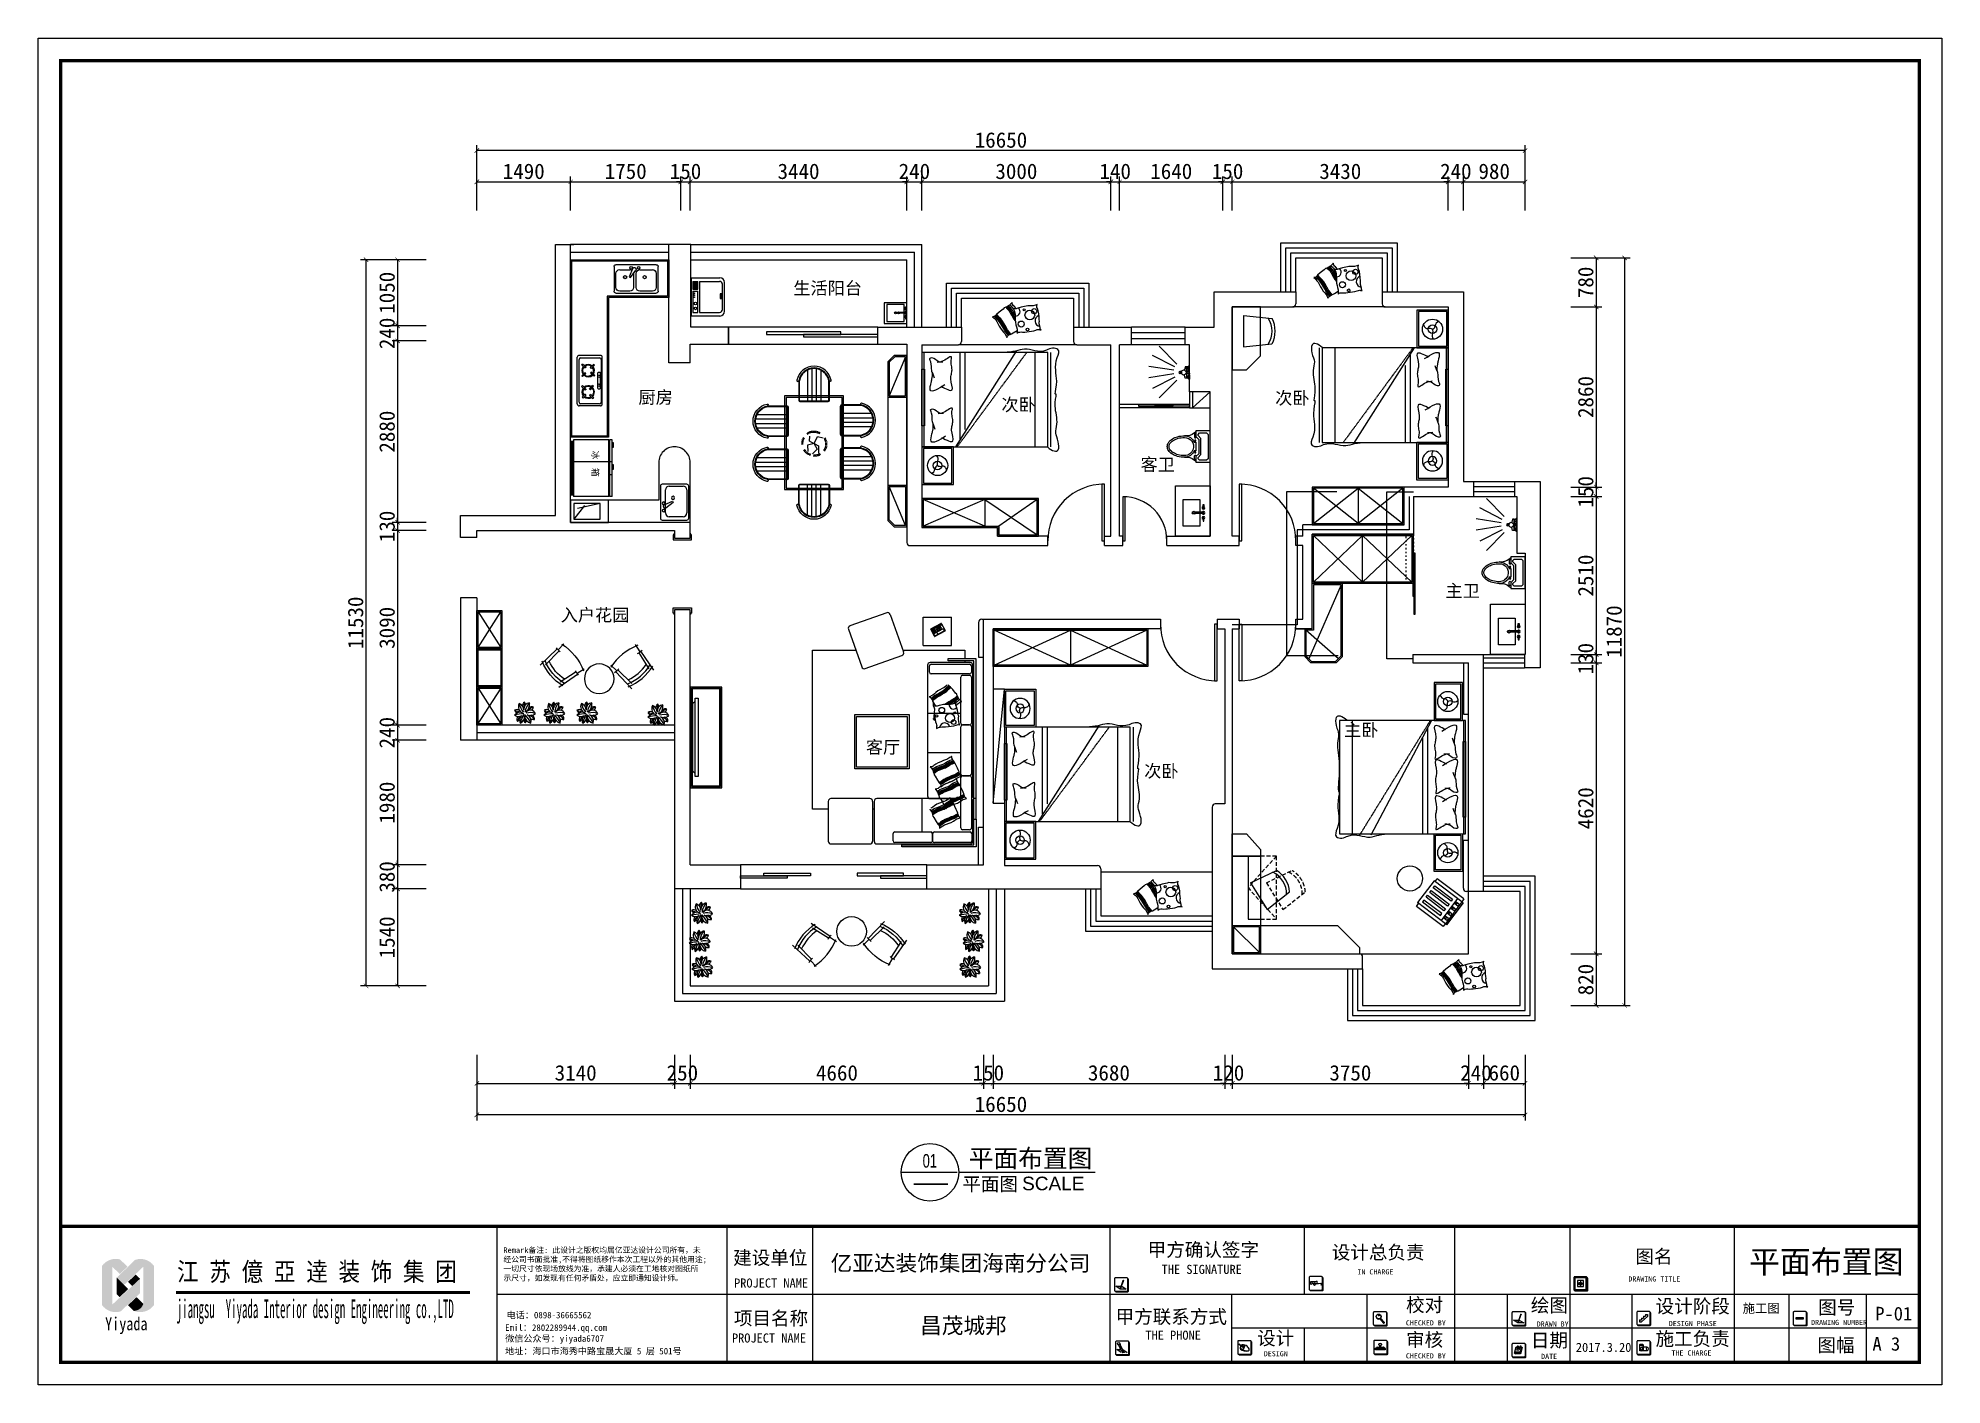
# Model space of a CAD drawing. Header units: millimetres. Extents: x 37084 to 115666, y -52331 to -28581.
# Drawn here: x 85426 to 115666, y -51279 to -29895 of the extents above; entities that cross this region are included whole.
import ezdxf
from ezdxf.enums import TextEntityAlignment as Align

# ---------------------------------------------------------------- set-up
doc = ezdxf.new("R2010")
doc.units = ezdxf.units.MM
doc.linetypes.add('1200', pattern=[30, 12, -18])
doc.linetypes.add('DASHED2', pattern=[0.375, 0.25, -0.125])
for name, color, linetype in [('0-01图框模板说明', 2, 'Continuous'), ('0-02图框细线', 136, 'Continuous'), ('0-03图名、索引', 6, 'Continuous'), ('06其他', 8, 'Continuous'), ('5', 5, 'Continuous'), ('IDS-FIXT', 31, 'Continuous'), ('IFF-Furn', 51, 'Continuous'), ('JP-洁具灶具', 2, 'Continuous'), ('JP-活动家具', 1, 'Continuous'), ('JP-高位家具', 1, 'Continuous'), ('LAYER4', 8, 'Continuous'), ('TK', 1, 'Continuous'), ('墙体', 7, 'Continuous'), ('家具内线', 8, 'Continuous'), ('家具外线', 4, 'Continuous')]:
    doc.layers.add(name, color=color, linetype=linetype)
doc.layers.add('标注', color=153, linetype='Continuous', lineweight=5)
doc.styles.add('ar', font='arial.ttf')
doc.styles.add('H1', font='')
doc.styles.add('ST', font='')
doc.styles.get("Standard").update_dxf_attribs({"font": ''})
doc.styles.add('黑体', font='simhei.ttf')
doc.styles.get('H1').set_extended_font_data('SimSun')
doc.styles.get('ST').set_extended_font_data('NSimSun')
doc.styles.get('Standard').set_extended_font_data('SimSun')
doc.dimstyles.new('ISO-25', dxfattribs={"dimscale": 70, "dimtxt": 3.5, "dimasz": 1, "dimexe": 1.25, "dimexo": 0.625, "dimtad": 1, "dimdec": 0, "dimtxsty": 'Standard', "dimblk": 'ARCHTICK', "dimcen": 2.5, "dimclrd": 3, "dimclre": 3, "dimclrt": 2, "dimadec": 0, "dimazin": 0, "dimtfac": 1, "dimtdec": 0, "dimtix": 1, "dimtmove": 2, "dimatfit": 3, "dimfxl": 0, "dimarcsym": 0})

msp = doc.modelspace()

# ---------------------------------------------------------------- texts
at = {"color": 2, "style": 'ar'}
msp.add_text('SCALE  ', height=216, dxfattribs=at).set_placement((101056.4, -48189))
at = {"char_height": 200, "attachment_point": 1}
for s, insert in [('{\\C3;生活阳台}', (97421.7, -33765.9)), ('{\\C3;厨房}', (94963.1, -35498.6)), ('{\\C3;次卧}', (100726.9, -35616)), ('{\\C3;次卧}', (105075.6, -35510.3)), ('{\\C3;客卫}', (102937.5, -36565.3)), ('{\\C3;主卫}', (107780.2, -38570.6)), ('{\\C3;入户花园}', (93727.1, -38955.2)), ('{\\C3;主卧}', (106169.6, -40780.5)), ('{\\C3;客厅}', (98574.7, -41052.9)), ('{\\C3;次卧}', (102995.6, -41433.2))]:
    msp.add_mtext(s, dxfattribs=dict(at, insert=insert))
at = {"color": 2, "style": 'ar', "width": 0.680032}
msp.add_attdef('01', text='02', height=216, dxfattribs=at).set_placement((99476.3, -47829.5), (99704.5, -47829.5), align=Align.FIT)
at = {"color": 2, "style": 'ar', "flags": 8}
msp.add_attdef('平面布置图', text='原始结构图', height=288, dxfattribs=at).set_placement((101190.3, -47675.9), align=Align.MIDDLE)
at = {"color": 2, "style": 'ar', "width": 7.452088, "flags": 8}
msp.add_attdef('-', text='-', height=216, dxfattribs=at).set_placement((99232.5, -48174.7), (99981.4, -48174.7), align=Align.FIT)
at = {"color": 2, "style": 'ST', "flags": 8}
msp.add_attdef('平面图', (100106.9, -48197.6), '平面图', height=216, dxfattribs=at)
at = {"layer": '0-02图框细线'}
for s, insert, char_height, attachment_point in [('{\\fSimHei|b0|i0|c134|p2;Remark备注: 此设计之版权均属亿亚达设计公司所有，未\\P经公司书面批准,不得将图纸移作本次工程以外的其他用途;\\P一切尺寸依现场放线为准，承建人必须在工地核对图纸所\\P示尺寸，如发现有任何矛盾处，应立即通知设计师。}', (92817.8, -49638.7), 88.507, 7), ('{\\fSimSun|b0|i0|c134|p2;建设单位}', (96466.5, -49272.2), 216, 4), ('{\\fSimSun|b0|i0|c134|p2;甲方确认签字}', (103050.9, -49145.1), 216, 4), ('{\\fSimSun|b0|i0|c134|p2;设计总负责}', (105974.3, -49186.6), 216, 4), ('{\\fSimSun|b0|i0|c134|p2;图名}', (110797.7, -49252), 216, 4), ('{\\fSimSun|b0|i0|c134|p2;PROJECT NAME}', (96480.9, -49662.8), 144, 4), ('{\\fSimSun|b0|i0|c134|p2;THE SIGNATURE}', (103272.4, -49446), 144, 4), ('{\\fSimSun|b0|i0|c134|p2;IN CHARGE}', (106381.7, -49485.1), 81.132, 4), ('{\\fSimSun|b0|i0|c134|p2;DRAWING TITLE}', (110685.3, -49597.7), 81.132, 4), ('{\\fSimSun|b0|i0|c134|p2;校对}', (107154.7, -50021.6), 216, 4), ('{\\fSimSun|b0|i0|c134|p2;绘图}', (109136.4, -50027.7), 216, 4), ('{\\fSimSun|b0|i0|c134|p2;设计阶段}', (111118.2, -50042.2), 216, 4), ('{\\fSimSun|b0|i0|c134|p2;电话：0898-36665562  }', (92868.5, -50176.3), 103.259, 4), ('{\\fSimSun|b0|i0|c134|p2;项目名称}', (96478.4, -50232.9), 216, 4), ('{\\fSimSun|b0|i0|c134|p2;甲方联系方式}', (102541.3, -50209.4), 216, 4), ('{\\fSimHei|b0|i0|c134|p2;施工图}', (112795.8, -50070.5), 144, 5), ('{\\fSimSun|b0|i0|c134|p2;图号}', (113700.5, -50060.2), 216, 4), ('P-01', (114606.7, -50149.3), 216, 4), ('{\\fSimSun|b0|i0|c134|p2;微信公众号：yiyada6707}', (92845.3, -50558.2), 103.259, 4), ('{\\fSimSun|b0|i0|c134|p2;Emil：2802289944.qq.com}', (92845.3, -50384.2), 103.259, 4), ('{\\fSimSun|b0|i0|c134|p2;PROJECT NAME}', (96447.4, -50535.7), 144, 4), ('{\\fSimSun|b0|i0|c134|p2;THE PHONE}', (103014, -50491.5), 144, 4), ('{\\fSimSun|b0|i0|c134|p2;设计}', (104789.1, -50549.4), 216, 4), ('{\\fSimSun|b0|i0|c134|p2;CHECKED BY}', (107151.3, -50294.8), 81.132, 4), ('{\\fSimSun|b0|i0|c134|p2;审核}', (107154.7, -50573.8), 216, 4), ('{\\fSimSun|b0|i0|c134|p2;日期}', (109136.4, -50583.6), 216, 4), ('{\\fSimSun|b0|i0|c134|p2;DRAWN BY}', (109229.7, -50311.6), 81.132, 4), ('{\\fSimSun|b0|i0|c134|p2;施工负责}', (111118.1, -50558.7), 216, 4), ('{\\fSimSun|b0|i0|c134|p2;DESIGN PHASE}', (111327.7, -50305.2), 81.132, 4), ('{\\fSimSun|b0|i0|c134|p2;DRAWING NUMBER}', (113588.4, -50287.7), 81.132, 4), ('{\\fSimSun|b0|i0|c134|p2;地址：海口市海秀中路宝晟大厦 5 层 501号}', (92844, -50749.9), 103.259, 4), ('{\\fSimSun|b0|i0|c134|p2;DESIGN}', (104894.9, -50785.6), 81.132, 4), ('{\\fSimSun|b0|i0|c134|p2;CHECKED BY}', (107151.3, -50818.6), 81.132, 4), ('{\\fSimSun|b0|i0|c134|p2;DATE}', (109300.3, -50825.5), 81.132, 4), ('2017.3.20', (109852, -50683.7), 144, 4), ('{\\fSimSun|b0|i0|c134|p2;THE CHARGE}', (111370.5, -50772.7), 81.132, 4), ('{\\fSimSun|b0|i0|c134|p2;图幅}', (113688.8, -50660.7), 216, 4), ('{\\fSimSun|b0|i0|c134|p2;A 3}', (114562.3, -50629.2), 216, 4)]:
    msp.add_mtext(s, dxfattribs=dict(at, insert=insert, char_height=char_height, attachment_point=attachment_point))
at = {"layer": '0-02图框细线', "char_height": 252, "attachment_point": 5, "style": '黑体'}
for s, insert in [('亿亚达装饰集团海南分公司', (100077.3, -49360.1)), ('{\\fSimSun|b0|i0|c134|p2;昌茂城邦}', (100123.8, -50351))]:
    msp.add_mtext(s, dxfattribs=dict(at, insert=insert))
at = {"layer": '0-03图名、索引', "insert": (113829, -49343.6), "char_height": 221.268, "attachment_point": 5}
msp.add_mtext('{\\H1.627x;\\C2;平面布置图} ', dxfattribs=at)
at = {"layer": 'TK', "color": 150, "style": 'H1'}
for s, height, width, p in [('江 苏 億 亞 逹 装 饰 集 团', 295.024, 0.85, (87633.9, -49628.3)), ('Yiyada ', 206.52, 0.8, (86490.5, -50411.8)), ('jiangsu  Yiyada Interior design Engineering co.,LTD', 295.024, 0.43, (87629.2, -50218.2))]:
    msp.add_text(s, height=height, dxfattribs=dict(at, width=width)).set_placement(p)

# ---------------------------------------------------------------- blocks, each defined once
blk = doc.blocks.new('_ArchTick')
at = {"color": 0, "linetype": 'ByBlock', "const_width": 0.15}
blk.add_lwpolyline([(-0.5, -0.5), (0.5, 0.5)], dxfattribs=at)
blk = doc.blocks.new('*D60')
at = {"color": 3, "lineweight": -2}
for p, q in [((92395, -46037), (92395, -46579)), ((95535, -46037), (95535, -46579)), ((92395, -46492), (95535, -46492))]:
    blk.add_line(p, q, dxfattribs=at)
at = {"layer": 'Defpoints', "color": 0}
for p in [(92395, -45993), (95535, -45993), (95535, -46492)]:
    blk.add_point(p, dxfattribs=at)
at = {"color": 3, "lineweight": -2, "xscale": 70, "yscale": 70, "zscale": 70, "rotation": 180}
blk.add_blockref('_ArchTick', (92395, -46492), dxfattribs=at)
at = {"color": 3, "lineweight": -2, "xscale": 70, "yscale": 70, "zscale": 70}
blk.add_blockref('_ArchTick', (95535, -46492), dxfattribs=at)
at = {"color": 2, "insert": (93965, -46326), "char_height": 245, "attachment_point": 5}
blk.add_mtext('3140', dxfattribs=at)
blk = doc.blocks.new('*D61')
at = {"color": 3, "lineweight": -2}
for p, q in [((95535, -46037), (95535, -46579)), ((95785, -46037), (95785, -46579)), ((95535, -46492), (95465, -46492)), ((95535, -46492), (95785, -46492)), ((95785, -46492), (95855, -46492))]:
    blk.add_line(p, q, dxfattribs=at)
at = {"layer": 'Defpoints', "color": 0}
for p in [(95535, -45993), (95785, -45993), (95785, -46492)]:
    blk.add_point(p, dxfattribs=at)
at = {"color": 3, "lineweight": -2, "xscale": 70, "yscale": 70, "zscale": 70}
blk.add_blockref('_ArchTick', (95535, -46492), dxfattribs=at)
at = {"color": 3, "lineweight": -2, "xscale": 70, "yscale": 70, "zscale": 70, "rotation": 180}
blk.add_blockref('_ArchTick', (95785, -46492), dxfattribs=at)
at = {"color": 2, "insert": (95660, -46326), "char_height": 245, "attachment_point": 5}
blk.add_mtext('250', dxfattribs=at)
blk = doc.blocks.new('*D62')
at = {"color": 3, "lineweight": -2}
for p, q in [((95785, -46037), (95785, -46579)), ((100445, -46037), (100445, -46579)), ((95785, -46492), (100445, -46492))]:
    blk.add_line(p, q, dxfattribs=at)
at = {"layer": 'Defpoints', "color": 0}
for p in [(95785, -45993), (100445, -45993), (100445, -46492)]:
    blk.add_point(p, dxfattribs=at)
at = {"color": 3, "lineweight": -2, "xscale": 70, "yscale": 70, "zscale": 70, "rotation": 180}
blk.add_blockref('_ArchTick', (95785, -46492), dxfattribs=at)
at = {"color": 3, "lineweight": -2, "xscale": 70, "yscale": 70, "zscale": 70}
blk.add_blockref('_ArchTick', (100445, -46492), dxfattribs=at)
at = {"color": 2, "insert": (98115, -46326), "char_height": 245, "attachment_point": 5}
blk.add_mtext('4660', dxfattribs=at)
blk = doc.blocks.new('*D63')
at = {"color": 3, "lineweight": -2}
for p, q in [((100445, -46037), (100445, -46579)), ((100595, -46037), (100595, -46579)), ((100445, -46492), (100375, -46492)), ((100445, -46492), (100595, -46492)), ((100595, -46492), (100665, -46492))]:
    blk.add_line(p, q, dxfattribs=at)
at = {"layer": 'Defpoints', "color": 0}
for p in [(100445, -45993), (100595, -45993), (100595, -46492)]:
    blk.add_point(p, dxfattribs=at)
at = {"color": 3, "lineweight": -2, "xscale": 70, "yscale": 70, "zscale": 70}
blk.add_blockref('_ArchTick', (100445, -46492), dxfattribs=at)
at = {"color": 3, "lineweight": -2, "xscale": 70, "yscale": 70, "zscale": 70, "rotation": 180}
blk.add_blockref('_ArchTick', (100595, -46492), dxfattribs=at)
at = {"color": 2, "insert": (100520, -46326), "char_height": 245, "attachment_point": 5}
blk.add_mtext('150', dxfattribs=at)
blk = doc.blocks.new('*D64')
at = {"color": 3, "lineweight": -2}
for p, q in [((100595, -46037), (100595, -46579)), ((104275, -46037), (104275, -46579)), ((100595, -46492), (104275, -46492))]:
    blk.add_line(p, q, dxfattribs=at)
at = {"layer": 'Defpoints', "color": 0}
for p in [(100595, -45993), (104275, -45993), (104275, -46492)]:
    blk.add_point(p, dxfattribs=at)
at = {"color": 3, "lineweight": -2, "xscale": 70, "yscale": 70, "zscale": 70, "rotation": 180}
blk.add_blockref('_ArchTick', (100595, -46492), dxfattribs=at)
at = {"color": 3, "lineweight": -2, "xscale": 70, "yscale": 70, "zscale": 70}
blk.add_blockref('_ArchTick', (104275, -46492), dxfattribs=at)
at = {"color": 2, "insert": (102435, -46326), "char_height": 245, "attachment_point": 5}
blk.add_mtext('3680', dxfattribs=at)
blk = doc.blocks.new('*D65')
at = {"color": 3, "lineweight": -2}
for p, q in [((104275, -46037), (104275, -46579)), ((104395, -46037), (104395, -46579)), ((104275, -46492), (104205, -46492)), ((104275, -46492), (104395, -46492)), ((104395, -46492), (104465, -46492))]:
    blk.add_line(p, q, dxfattribs=at)
at = {"layer": 'Defpoints', "color": 0}
for p in [(104275, -45993), (104395, -45993), (104395, -46492)]:
    blk.add_point(p, dxfattribs=at)
at = {"color": 3, "lineweight": -2, "xscale": 70, "yscale": 70, "zscale": 70}
blk.add_blockref('_ArchTick', (104275, -46492), dxfattribs=at)
at = {"color": 3, "lineweight": -2, "xscale": 70, "yscale": 70, "zscale": 70, "rotation": 180}
blk.add_blockref('_ArchTick', (104395, -46492), dxfattribs=at)
at = {"color": 2, "insert": (104335, -46326), "char_height": 245, "attachment_point": 5}
blk.add_mtext('120', dxfattribs=at)
blk = doc.blocks.new('*D66')
at = {"color": 3, "lineweight": -2}
for p, q in [((104395, -46037), (104395, -46579)), ((108145, -46037), (108145, -46579)), ((104395, -46492), (108145, -46492))]:
    blk.add_line(p, q, dxfattribs=at)
at = {"layer": 'Defpoints', "color": 0}
for p in [(104395, -45993), (108145, -45993), (108145, -46492)]:
    blk.add_point(p, dxfattribs=at)
at = {"color": 3, "lineweight": -2, "xscale": 70, "yscale": 70, "zscale": 70, "rotation": 180}
blk.add_blockref('_ArchTick', (104395, -46492), dxfattribs=at)
at = {"color": 3, "lineweight": -2, "xscale": 70, "yscale": 70, "zscale": 70}
blk.add_blockref('_ArchTick', (108145, -46492), dxfattribs=at)
at = {"color": 2, "insert": (106270, -46326), "char_height": 245, "attachment_point": 5}
blk.add_mtext('3750', dxfattribs=at)
blk = doc.blocks.new('*D67')
at = {"color": 3, "lineweight": -2}
for p, q in [((108145, -46037), (108145, -46579)), ((108385, -46037), (108385, -46579)), ((108145, -46492), (108075, -46492)), ((108145, -46492), (108385, -46492)), ((108385, -46492), (108455, -46492))]:
    blk.add_line(p, q, dxfattribs=at)
at = {"layer": 'Defpoints', "color": 0}
for p in [(108145, -45993), (108385, -45993), (108385, -46492)]:
    blk.add_point(p, dxfattribs=at)
at = {"color": 3, "lineweight": -2, "xscale": 70, "yscale": 70, "zscale": 70}
blk.add_blockref('_ArchTick', (108145, -46492), dxfattribs=at)
at = {"color": 3, "lineweight": -2, "xscale": 70, "yscale": 70, "zscale": 70, "rotation": 180}
blk.add_blockref('_ArchTick', (108385, -46492), dxfattribs=at)
at = {"color": 2, "insert": (108265, -46326), "char_height": 245, "attachment_point": 5}
blk.add_mtext('240', dxfattribs=at)
blk = doc.blocks.new('*D68')
at = {"color": 3, "lineweight": -2}
for p, q in [((108385, -46037), (108385, -46579)), ((109045, -46037), (109045, -46579)), ((108385, -46492), (109045, -46492))]:
    blk.add_line(p, q, dxfattribs=at)
at = {"layer": 'Defpoints', "color": 0}
for p in [(108385, -45993), (109045, -45993), (109045, -46492)]:
    blk.add_point(p, dxfattribs=at)
at = {"color": 3, "lineweight": -2, "xscale": 70, "yscale": 70, "zscale": 70, "rotation": 180}
blk.add_blockref('_ArchTick', (108385, -46492), dxfattribs=at)
at = {"color": 3, "lineweight": -2, "xscale": 70, "yscale": 70, "zscale": 70}
blk.add_blockref('_ArchTick', (109045, -46492), dxfattribs=at)
at = {"color": 2, "insert": (108715, -46326), "char_height": 245, "attachment_point": 5}
blk.add_mtext('660', dxfattribs=at)
blk = doc.blocks.new('*D69')
at = {"color": 3, "lineweight": -2}
for p, q in [((92395, -46037), (92395, -47079)), ((109045, -46037), (109045, -47079)), ((109045, -46991), (92395, -46991))]:
    blk.add_line(p, q, dxfattribs=at)
at = {"layer": 'Defpoints', "color": 0}
for p in [(92395, -45993), (109045, -45993), (92395, -46991)]:
    blk.add_point(p, dxfattribs=at)
at = {"color": 3, "lineweight": -2, "xscale": 70, "yscale": 70, "zscale": 70, "rotation": 180}
blk.add_blockref('_ArchTick', (92395, -46991), dxfattribs=at)
at = {"color": 3, "lineweight": -2, "xscale": 70, "yscale": 70, "zscale": 70}
blk.add_blockref('_ArchTick', (109045, -46991), dxfattribs=at)
at = {"color": 2, "insert": (100720, -46825), "char_height": 245, "attachment_point": 5}
blk.add_mtext('16650', dxfattribs=at)
blk = doc.blocks.new('*D70')
at = {"color": 3, "lineweight": -2}
for p, q in [((91592, -33414), (91048, -33414)), ((91136, -33414), (91136, -34464)), ((91592, -34464), (91048, -34464))]:
    blk.add_line(p, q, dxfattribs=at)
at = {"layer": 'Defpoints', "color": 0}
for p in [(91636, -33414), (91136, -34464), (91636, -34464)]:
    blk.add_point(p, dxfattribs=at)
at = {"color": 3, "lineweight": -2, "xscale": 70, "yscale": 70, "zscale": 70}
for p, rotation in [((91136, -33414), 90), ((91136, -34464), 270)]:
    blk.add_blockref('_ArchTick', p, dxfattribs=dict(at, rotation=rotation))
at = {"color": 2, "insert": (90970, -33939), "char_height": 245, "attachment_point": 5, "rotation": 90}
blk.add_mtext('1050', dxfattribs=at)
blk = doc.blocks.new('*D71')
at = {"color": 3, "lineweight": -2}
for p, q in [((91592, -34464), (91048, -34464)), ((91136, -34464), (91136, -34394)), ((91136, -34464), (91136, -34704)), ((91592, -34704), (91048, -34704)), ((91136, -34704), (91136, -34774))]:
    blk.add_line(p, q, dxfattribs=at)
at = {"layer": 'Defpoints', "color": 0}
for p in [(91636, -34464), (91136, -34704), (91636, -34704)]:
    blk.add_point(p, dxfattribs=at)
at = {"color": 3, "lineweight": -2, "xscale": 70, "yscale": 70, "zscale": 70}
for p, rotation in [((91136, -34464), 270), ((91136, -34704), 90)]:
    blk.add_blockref('_ArchTick', p, dxfattribs=dict(at, rotation=rotation))
at = {"color": 2, "insert": (90970, -34584), "char_height": 245, "attachment_point": 5, "rotation": 90}
blk.add_mtext('240', dxfattribs=at)
blk = doc.blocks.new('*D72')
at = {"color": 3, "lineweight": -2}
for p, q in [((91592, -34704), (91048, -34704)), ((91136, -34704), (91136, -37584)), ((91592, -37584), (91048, -37584))]:
    blk.add_line(p, q, dxfattribs=at)
at = {"layer": 'Defpoints', "color": 0}
for p in [(91636, -34704), (91136, -37584), (91636, -37584)]:
    blk.add_point(p, dxfattribs=at)
at = {"color": 3, "lineweight": -2, "xscale": 70, "yscale": 70, "zscale": 70}
for p, rotation in [((91136, -34704), 90), ((91136, -37584), 270)]:
    blk.add_blockref('_ArchTick', p, dxfattribs=dict(at, rotation=rotation))
at = {"color": 2, "insert": (90970, -36144), "char_height": 245, "attachment_point": 5, "rotation": 90}
blk.add_mtext('2880', dxfattribs=at)
blk = doc.blocks.new('*D73')
at = {"color": 3, "lineweight": -2}
for p, q in [((91592, -37584), (91048, -37584)), ((91592, -37714), (91048, -37714)), ((91136, -37584), (91136, -37514)), ((91136, -37584), (91136, -37714)), ((91136, -37714), (91136, -37784))]:
    blk.add_line(p, q, dxfattribs=at)
at = {"layer": 'Defpoints', "color": 0}
for p in [(91136, -37714), (91636, -37584), (91636, -37714)]:
    blk.add_point(p, dxfattribs=at)
at = {"color": 3, "lineweight": -2, "xscale": 70, "yscale": 70, "zscale": 70}
for p, rotation in [((91136, -37584), 270), ((91136, -37714), 90)]:
    blk.add_blockref('_ArchTick', p, dxfattribs=dict(at, rotation=rotation))
at = {"color": 2, "insert": (90970, -37649), "char_height": 245, "attachment_point": 5, "rotation": 90}
blk.add_mtext('130', dxfattribs=at)
blk = doc.blocks.new('*D74')
at = {"color": 3, "lineweight": -2}
for p, q in [((91592, -37714), (91048, -37714)), ((91136, -37714), (91136, -40804)), ((91592, -40804), (91048, -40804))]:
    blk.add_line(p, q, dxfattribs=at)
at = {"layer": 'Defpoints', "color": 0}
for p in [(91636, -37714), (91136, -40804), (91636, -40804)]:
    blk.add_point(p, dxfattribs=at)
at = {"color": 3, "lineweight": -2, "xscale": 70, "yscale": 70, "zscale": 70}
for p, rotation in [((91136, -37714), 90), ((91136, -40804), 270)]:
    blk.add_blockref('_ArchTick', p, dxfattribs=dict(at, rotation=rotation))
at = {"color": 2, "insert": (90970, -39259), "char_height": 245, "attachment_point": 5, "rotation": 90}
blk.add_mtext('3090', dxfattribs=at)
blk = doc.blocks.new('*D75')
at = {"color": 3, "lineweight": -2}
for p, q in [((91592, -40804), (91048, -40804)), ((91136, -40804), (91136, -40734)), ((91136, -40804), (91136, -41044)), ((91592, -41044), (91048, -41044)), ((91136, -41044), (91136, -41114))]:
    blk.add_line(p, q, dxfattribs=at)
at = {"layer": 'Defpoints', "color": 0}
for p in [(91636, -40804), (91136, -41044), (91636, -41044)]:
    blk.add_point(p, dxfattribs=at)
at = {"color": 3, "lineweight": -2, "xscale": 70, "yscale": 70, "zscale": 70}
for p, rotation in [((91136, -40804), 270), ((91136, -41044), 90)]:
    blk.add_blockref('_ArchTick', p, dxfattribs=dict(at, rotation=rotation))
at = {"color": 2, "insert": (90970, -40924), "char_height": 245, "attachment_point": 5, "rotation": 90}
blk.add_mtext('240', dxfattribs=at)
blk = doc.blocks.new('*D76')
at = {"color": 3, "lineweight": -2}
for p, q in [((91592, -41044), (91048, -41044)), ((91136, -41044), (91136, -43024)), ((91592, -43024), (91048, -43024))]:
    blk.add_line(p, q, dxfattribs=at)
at = {"layer": 'Defpoints', "color": 0}
for p in [(91636, -41044), (91136, -43024), (91636, -43024)]:
    blk.add_point(p, dxfattribs=at)
at = {"color": 3, "lineweight": -2, "xscale": 70, "yscale": 70, "zscale": 70}
for p, rotation in [((91136, -41044), 90), ((91136, -43024), 270)]:
    blk.add_blockref('_ArchTick', p, dxfattribs=dict(at, rotation=rotation))
at = {"color": 2, "insert": (90970, -42034), "char_height": 245, "attachment_point": 5, "rotation": 90}
blk.add_mtext('1980', dxfattribs=at)
blk = doc.blocks.new('*D77')
at = {"color": 3, "lineweight": -2}
for p, q in [((91592, -43024), (91048, -43024)), ((91136, -43024), (91136, -42954)), ((91136, -43024), (91136, -43404)), ((91592, -43404), (91048, -43404)), ((91136, -43404), (91136, -43474))]:
    blk.add_line(p, q, dxfattribs=at)
at = {"layer": 'Defpoints', "color": 0}
for p in [(91636, -43024), (91136, -43404), (91636, -43404)]:
    blk.add_point(p, dxfattribs=at)
at = {"color": 3, "lineweight": -2, "xscale": 70, "yscale": 70, "zscale": 70}
for p, rotation in [((91136, -43024), 270), ((91136, -43404), 90)]:
    blk.add_blockref('_ArchTick', p, dxfattribs=dict(at, rotation=rotation))
at = {"color": 2, "insert": (90970, -43214), "char_height": 245, "attachment_point": 5, "rotation": 90}
blk.add_mtext('380', dxfattribs=at)
blk = doc.blocks.new('*D78')
at = {"color": 3, "lineweight": -2}
for p, q in [((91592, -43404), (91048, -43404)), ((91136, -43404), (91136, -44944)), ((91592, -44944), (91048, -44944))]:
    blk.add_line(p, q, dxfattribs=at)
at = {"layer": 'Defpoints', "color": 0}
for p in [(91636, -43404), (91136, -44944), (91636, -44944)]:
    blk.add_point(p, dxfattribs=at)
at = {"color": 3, "lineweight": -2, "xscale": 70, "yscale": 70, "zscale": 70}
for p, rotation in [((91136, -43404), 90), ((91136, -44944), 270)]:
    blk.add_blockref('_ArchTick', p, dxfattribs=dict(at, rotation=rotation))
at = {"color": 2, "insert": (90970, -44174), "char_height": 245, "attachment_point": 5, "rotation": 90}
blk.add_mtext('1540', dxfattribs=at)
blk = doc.blocks.new('*D79')
at = {"color": 3, "lineweight": -2}
for p, q in [((91592, -33414), (90549, -33414)), ((90636, -44944), (90636, -33414)), ((91592, -44944), (90549, -44944))]:
    blk.add_line(p, q, dxfattribs=at)
at = {"layer": 'Defpoints', "color": 0}
for p in [(90636, -33414), (91636, -33414), (91636, -44944)]:
    blk.add_point(p, dxfattribs=at)
at = {"color": 3, "lineweight": -2, "xscale": 70, "yscale": 70, "zscale": 70}
for p, rotation in [((90636, -33414), 90), ((90636, -44944), 270)]:
    blk.add_blockref('_ArchTick', p, dxfattribs=dict(at, rotation=rotation))
at = {"color": 2, "insert": (90470, -39179), "char_height": 245, "attachment_point": 5, "rotation": 90}
blk.add_mtext('11530', dxfattribs=at)
blk = doc.blocks.new('*D80')
at = {"color": 3, "lineweight": -2}
for p, q in [((92395, -32632), (92395, -32091)), ((92395, -32178), (93885, -32178)), ((93885, -32632), (93885, -32091))]:
    blk.add_line(p, q, dxfattribs=at)
at = {"layer": 'Defpoints', "color": 0}
for p in [(93885, -32178), (92395, -32676), (93885, -32676)]:
    blk.add_point(p, dxfattribs=at)
at = {"color": 3, "lineweight": -2, "xscale": 70, "yscale": 70, "zscale": 70, "rotation": 180}
blk.add_blockref('_ArchTick', (92395, -32178), dxfattribs=at)
at = {"color": 3, "lineweight": -2, "xscale": 70, "yscale": 70, "zscale": 70}
blk.add_blockref('_ArchTick', (93885, -32178), dxfattribs=at)
at = {"color": 2, "insert": (93140, -32012), "char_height": 245, "attachment_point": 5}
blk.add_mtext('1490', dxfattribs=at)
blk = doc.blocks.new('*D81')
at = {"color": 3, "lineweight": -2}
for p, q in [((93885, -32632), (93885, -32091)), ((93885, -32178), (95635, -32178)), ((95635, -32632), (95635, -32091))]:
    blk.add_line(p, q, dxfattribs=at)
at = {"layer": 'Defpoints', "color": 0}
for p in [(95635, -32178), (93885, -32676), (95635, -32676)]:
    blk.add_point(p, dxfattribs=at)
at = {"color": 3, "lineweight": -2, "xscale": 70, "yscale": 70, "zscale": 70, "rotation": 180}
blk.add_blockref('_ArchTick', (93885, -32178), dxfattribs=at)
at = {"color": 3, "lineweight": -2, "xscale": 70, "yscale": 70, "zscale": 70}
blk.add_blockref('_ArchTick', (95635, -32178), dxfattribs=at)
at = {"color": 2, "insert": (94760, -32012), "char_height": 245, "attachment_point": 5}
blk.add_mtext('1750', dxfattribs=at)
blk = doc.blocks.new('*D82')
at = {"color": 3, "lineweight": -2}
for p, q in [((95635, -32178), (95565, -32178)), ((95635, -32632), (95635, -32091)), ((95635, -32178), (95785, -32178)), ((95785, -32632), (95785, -32091)), ((95785, -32178), (95855, -32178))]:
    blk.add_line(p, q, dxfattribs=at)
at = {"layer": 'Defpoints', "color": 0}
for p in [(95785, -32178), (95635, -32676), (95785, -32676)]:
    blk.add_point(p, dxfattribs=at)
at = {"color": 3, "lineweight": -2, "xscale": 70, "yscale": 70, "zscale": 70}
blk.add_blockref('_ArchTick', (95635, -32178), dxfattribs=at)
at = {"color": 3, "lineweight": -2, "xscale": 70, "yscale": 70, "zscale": 70, "rotation": 180}
blk.add_blockref('_ArchTick', (95785, -32178), dxfattribs=at)
at = {"color": 2, "insert": (95710, -32012), "char_height": 245, "attachment_point": 5}
blk.add_mtext('150', dxfattribs=at)
blk = doc.blocks.new('*D83')
at = {"color": 3, "lineweight": -2}
for p, q in [((95785, -32632), (95785, -32091)), ((95785, -32178), (99225, -32178)), ((99225, -32632), (99225, -32091))]:
    blk.add_line(p, q, dxfattribs=at)
at = {"layer": 'Defpoints', "color": 0}
for p in [(99225, -32178), (95785, -32676), (99225, -32676)]:
    blk.add_point(p, dxfattribs=at)
at = {"color": 3, "lineweight": -2, "xscale": 70, "yscale": 70, "zscale": 70, "rotation": 180}
blk.add_blockref('_ArchTick', (95785, -32178), dxfattribs=at)
at = {"color": 3, "lineweight": -2, "xscale": 70, "yscale": 70, "zscale": 70}
blk.add_blockref('_ArchTick', (99225, -32178), dxfattribs=at)
at = {"color": 2, "insert": (97505, -32012), "char_height": 245, "attachment_point": 5}
blk.add_mtext('3440', dxfattribs=at)
blk = doc.blocks.new('*D84')
at = {"color": 3, "lineweight": -2}
for p, q in [((99225, -32178), (99155, -32178)), ((99225, -32632), (99225, -32091)), ((99225, -32178), (99465, -32178)), ((99465, -32632), (99465, -32091)), ((99465, -32178), (99535, -32178))]:
    blk.add_line(p, q, dxfattribs=at)
at = {"layer": 'Defpoints', "color": 0}
for p in [(99465, -32178), (99225, -32676), (99465, -32676)]:
    blk.add_point(p, dxfattribs=at)
at = {"color": 3, "lineweight": -2, "xscale": 70, "yscale": 70, "zscale": 70}
blk.add_blockref('_ArchTick', (99225, -32178), dxfattribs=at)
at = {"color": 3, "lineweight": -2, "xscale": 70, "yscale": 70, "zscale": 70, "rotation": 180}
blk.add_blockref('_ArchTick', (99465, -32178), dxfattribs=at)
at = {"color": 2, "insert": (99345, -32012), "char_height": 245, "attachment_point": 5}
blk.add_mtext('240', dxfattribs=at)
blk = doc.blocks.new('*D85')
at = {"color": 3, "lineweight": -2}
for p, q in [((99465, -32632), (99465, -32091)), ((99465, -32178), (102465, -32178)), ((102465, -32632), (102465, -32091))]:
    blk.add_line(p, q, dxfattribs=at)
at = {"layer": 'Defpoints', "color": 0}
for p in [(102465, -32178), (99465, -32676), (102465, -32676)]:
    blk.add_point(p, dxfattribs=at)
at = {"color": 3, "lineweight": -2, "xscale": 70, "yscale": 70, "zscale": 70, "rotation": 180}
blk.add_blockref('_ArchTick', (99465, -32178), dxfattribs=at)
at = {"color": 3, "lineweight": -2, "xscale": 70, "yscale": 70, "zscale": 70}
blk.add_blockref('_ArchTick', (102465, -32178), dxfattribs=at)
at = {"color": 2, "insert": (100965, -32012), "char_height": 245, "attachment_point": 5}
blk.add_mtext('3000', dxfattribs=at)
blk = doc.blocks.new('*D86')
at = {"color": 3, "lineweight": -2}
for p, q in [((102465, -32178), (102395, -32178)), ((102465, -32632), (102465, -32091)), ((102465, -32178), (102605, -32178)), ((102605, -32632), (102605, -32091)), ((102605, -32178), (102675, -32178))]:
    blk.add_line(p, q, dxfattribs=at)
at = {"layer": 'Defpoints', "color": 0}
for p in [(102605, -32178), (102465, -32676), (102605, -32676)]:
    blk.add_point(p, dxfattribs=at)
at = {"color": 3, "lineweight": -2, "xscale": 70, "yscale": 70, "zscale": 70}
blk.add_blockref('_ArchTick', (102465, -32178), dxfattribs=at)
at = {"color": 3, "lineweight": -2, "xscale": 70, "yscale": 70, "zscale": 70, "rotation": 180}
blk.add_blockref('_ArchTick', (102605, -32178), dxfattribs=at)
at = {"color": 2, "insert": (102535, -32012), "char_height": 245, "attachment_point": 5}
blk.add_mtext('140', dxfattribs=at)
blk = doc.blocks.new('*D87')
at = {"color": 3, "lineweight": -2}
for p, q in [((102605, -32632), (102605, -32091)), ((102605, -32178), (104245, -32178)), ((104245, -32632), (104245, -32091))]:
    blk.add_line(p, q, dxfattribs=at)
at = {"layer": 'Defpoints', "color": 0}
for p in [(104245, -32178), (102605, -32676), (104245, -32676)]:
    blk.add_point(p, dxfattribs=at)
at = {"color": 3, "lineweight": -2, "xscale": 70, "yscale": 70, "zscale": 70, "rotation": 180}
blk.add_blockref('_ArchTick', (102605, -32178), dxfattribs=at)
at = {"color": 3, "lineweight": -2, "xscale": 70, "yscale": 70, "zscale": 70}
blk.add_blockref('_ArchTick', (104245, -32178), dxfattribs=at)
at = {"color": 2, "insert": (103425, -32012), "char_height": 245, "attachment_point": 5}
blk.add_mtext('1640', dxfattribs=at)
blk = doc.blocks.new('*D88')
at = {"color": 3, "lineweight": -2}
for p, q in [((104245, -32178), (104175, -32178)), ((104245, -32632), (104245, -32091)), ((104245, -32178), (104395, -32178)), ((104395, -32632), (104395, -32091)), ((104395, -32178), (104465, -32178))]:
    blk.add_line(p, q, dxfattribs=at)
at = {"layer": 'Defpoints', "color": 0}
for p in [(104395, -32178), (104245, -32676), (104395, -32676)]:
    blk.add_point(p, dxfattribs=at)
at = {"color": 3, "lineweight": -2, "xscale": 70, "yscale": 70, "zscale": 70}
blk.add_blockref('_ArchTick', (104245, -32178), dxfattribs=at)
at = {"color": 3, "lineweight": -2, "xscale": 70, "yscale": 70, "zscale": 70, "rotation": 180}
blk.add_blockref('_ArchTick', (104395, -32178), dxfattribs=at)
at = {"color": 2, "insert": (104320, -32012), "char_height": 245, "attachment_point": 5}
blk.add_mtext('150', dxfattribs=at)
blk = doc.blocks.new('*D89')
at = {"color": 3, "lineweight": -2}
for p, q in [((104395, -32632), (104395, -32091)), ((104395, -32178), (107825, -32178)), ((107825, -32632), (107825, -32091))]:
    blk.add_line(p, q, dxfattribs=at)
at = {"layer": 'Defpoints', "color": 0}
for p in [(107825, -32178), (104395, -32676), (107825, -32676)]:
    blk.add_point(p, dxfattribs=at)
at = {"color": 3, "lineweight": -2, "xscale": 70, "yscale": 70, "zscale": 70, "rotation": 180}
blk.add_blockref('_ArchTick', (104395, -32178), dxfattribs=at)
at = {"color": 3, "lineweight": -2, "xscale": 70, "yscale": 70, "zscale": 70}
blk.add_blockref('_ArchTick', (107825, -32178), dxfattribs=at)
at = {"color": 2, "insert": (106110, -32012), "char_height": 245, "attachment_point": 5}
blk.add_mtext('3430', dxfattribs=at)
blk = doc.blocks.new('*D90')
at = {"color": 3, "lineweight": -2}
for p, q in [((107825, -32178), (107755, -32178)), ((107825, -32632), (107825, -32091)), ((107825, -32178), (108065, -32178)), ((108065, -32632), (108065, -32091)), ((108065, -32178), (108135, -32178))]:
    blk.add_line(p, q, dxfattribs=at)
at = {"layer": 'Defpoints', "color": 0}
for p in [(108065, -32178), (107825, -32676), (108065, -32676)]:
    blk.add_point(p, dxfattribs=at)
at = {"color": 3, "lineweight": -2, "xscale": 70, "yscale": 70, "zscale": 70}
blk.add_blockref('_ArchTick', (107825, -32178), dxfattribs=at)
at = {"color": 3, "lineweight": -2, "xscale": 70, "yscale": 70, "zscale": 70, "rotation": 180}
blk.add_blockref('_ArchTick', (108065, -32178), dxfattribs=at)
at = {"color": 2, "insert": (107945, -32012), "char_height": 245, "attachment_point": 5}
blk.add_mtext('240', dxfattribs=at)
blk = doc.blocks.new('*D91')
at = {"color": 3, "lineweight": -2}
for p, q in [((108065, -32632), (108065, -32091)), ((108065, -32178), (109045, -32178)), ((109045, -32632), (109045, -32091))]:
    blk.add_line(p, q, dxfattribs=at)
at = {"layer": 'Defpoints', "color": 0}
for p in [(109045, -32178), (108065, -32676), (109045, -32676)]:
    blk.add_point(p, dxfattribs=at)
at = {"color": 3, "lineweight": -2, "xscale": 70, "yscale": 70, "zscale": 70, "rotation": 180}
blk.add_blockref('_ArchTick', (108065, -32178), dxfattribs=at)
at = {"color": 3, "lineweight": -2, "xscale": 70, "yscale": 70, "zscale": 70}
blk.add_blockref('_ArchTick', (109045, -32178), dxfattribs=at)
at = {"color": 2, "insert": (108555, -32012), "char_height": 245, "attachment_point": 5}
blk.add_mtext('980', dxfattribs=at)
blk = doc.blocks.new('*D92')
at = {"color": 3, "lineweight": -2}
for p, q in [((92395, -32632), (92395, -31594)), ((109045, -31681), (92395, -31681)), ((109045, -32632), (109045, -31594))]:
    blk.add_line(p, q, dxfattribs=at)
at = {"layer": 'Defpoints', "color": 0}
for p in [(92395, -31681), (92395, -32676), (109045, -32676)]:
    blk.add_point(p, dxfattribs=at)
at = {"color": 3, "lineweight": -2, "xscale": 70, "yscale": 70, "zscale": 70, "rotation": 180}
blk.add_blockref('_ArchTick', (92395, -31681), dxfattribs=at)
at = {"color": 3, "lineweight": -2, "xscale": 70, "yscale": 70, "zscale": 70}
blk.add_blockref('_ArchTick', (109045, -31681), dxfattribs=at)
at = {"color": 2, "insert": (100720, -31515), "char_height": 245, "attachment_point": 5}
blk.add_mtext('16650', dxfattribs=at)
blk = doc.blocks.new('*D93')
at = {"color": 3, "lineweight": -2}
for p, q in [((109774, -33384), (110263, -33384)), ((110175, -33384), (110175, -34164)), ((109774, -34164), (110263, -34164))]:
    blk.add_line(p, q, dxfattribs=at)
at = {"layer": 'Defpoints', "color": 0}
for p in [(109730, -33384), (109730, -34164), (110175, -34164)]:
    blk.add_point(p, dxfattribs=at)
at = {"color": 3, "lineweight": -2, "xscale": 70, "yscale": 70, "zscale": 70}
for p, rotation in [((110175, -33384), 90), ((110175, -34164), 270)]:
    blk.add_blockref('_ArchTick', p, dxfattribs=dict(at, rotation=rotation))
at = {"color": 2, "insert": (110009, -33774), "char_height": 245, "attachment_point": 5, "rotation": 90}
blk.add_mtext('780', dxfattribs=at)
blk = doc.blocks.new('*D94')
at = {"color": 3, "lineweight": -2}
for p, q in [((109774, -34164), (110263, -34164)), ((110175, -34164), (110175, -37024)), ((109774, -37024), (110263, -37024))]:
    blk.add_line(p, q, dxfattribs=at)
at = {"layer": 'Defpoints', "color": 0}
for p in [(109730, -34164), (109730, -37024), (110175, -37024)]:
    blk.add_point(p, dxfattribs=at)
at = {"color": 3, "lineweight": -2, "xscale": 70, "yscale": 70, "zscale": 70}
for p, rotation in [((110175, -34164), 90), ((110175, -37024), 270)]:
    blk.add_blockref('_ArchTick', p, dxfattribs=dict(at, rotation=rotation))
at = {"color": 2, "insert": (110009, -35594), "char_height": 245, "attachment_point": 5, "rotation": 90}
blk.add_mtext('2860', dxfattribs=at)
blk = doc.blocks.new('*D95')
at = {"color": 3, "lineweight": -2}
for p, q in [((109774, -37024), (110263, -37024)), ((109774, -37174), (110263, -37174)), ((110175, -37024), (110175, -36954)), ((110175, -37024), (110175, -37174)), ((110175, -37174), (110175, -37244))]:
    blk.add_line(p, q, dxfattribs=at)
at = {"layer": 'Defpoints', "color": 0}
for p in [(109730, -37024), (109730, -37174), (110175, -37174)]:
    blk.add_point(p, dxfattribs=at)
at = {"color": 3, "lineweight": -2, "xscale": 70, "yscale": 70, "zscale": 70}
for p, rotation in [((110175, -37024), 270), ((110175, -37174), 90)]:
    blk.add_blockref('_ArchTick', p, dxfattribs=dict(at, rotation=rotation))
at = {"color": 2, "insert": (110009, -37099), "char_height": 245, "attachment_point": 5, "rotation": 90}
blk.add_mtext('150', dxfattribs=at)
blk = doc.blocks.new('*D96')
at = {"color": 3, "lineweight": -2}
for p, q in [((109774, -37174), (110263, -37174)), ((110175, -37174), (110175, -39684)), ((109774, -39684), (110263, -39684))]:
    blk.add_line(p, q, dxfattribs=at)
at = {"layer": 'Defpoints', "color": 0}
for p in [(109730, -37174), (109730, -39684), (110175, -39684)]:
    blk.add_point(p, dxfattribs=at)
at = {"color": 3, "lineweight": -2, "xscale": 70, "yscale": 70, "zscale": 70}
for p, rotation in [((110175, -37174), 90), ((110175, -39684), 270)]:
    blk.add_blockref('_ArchTick', p, dxfattribs=dict(at, rotation=rotation))
at = {"color": 2, "insert": (110009, -38429), "char_height": 245, "attachment_point": 5, "rotation": 90}
blk.add_mtext('2510', dxfattribs=at)
blk = doc.blocks.new('*D97')
at = {"color": 3, "lineweight": -2}
for p, q in [((110175, -39684), (110175, -39614)), ((109774, -39684), (110263, -39684)), ((109774, -39814), (110263, -39814)), ((110175, -39684), (110175, -39814)), ((110175, -39814), (110175, -39884))]:
    blk.add_line(p, q, dxfattribs=at)
at = {"layer": 'Defpoints', "color": 0}
for p in [(109730, -39684), (109730, -39814), (110175, -39814)]:
    blk.add_point(p, dxfattribs=at)
at = {"color": 3, "lineweight": -2, "xscale": 70, "yscale": 70, "zscale": 70}
for p, rotation in [((110175, -39684), 270), ((110175, -39814), 90)]:
    blk.add_blockref('_ArchTick', p, dxfattribs=dict(at, rotation=rotation))
at = {"color": 2, "insert": (110009, -39749), "char_height": 245, "attachment_point": 5, "rotation": 90}
blk.add_mtext('130', dxfattribs=at)
blk = doc.blocks.new('*D98')
at = {"color": 3, "lineweight": -2}
for p, q in [((109774, -39814), (110263, -39814)), ((110175, -39814), (110175, -44434)), ((109774, -44434), (110263, -44434))]:
    blk.add_line(p, q, dxfattribs=at)
at = {"layer": 'Defpoints', "color": 0}
for p in [(109730, -39814), (109730, -44434), (110175, -44434)]:
    blk.add_point(p, dxfattribs=at)
at = {"color": 3, "lineweight": -2, "xscale": 70, "yscale": 70, "zscale": 70}
for p, rotation in [((110175, -39814), 90), ((110175, -44434), 270)]:
    blk.add_blockref('_ArchTick', p, dxfattribs=dict(at, rotation=rotation))
at = {"color": 2, "insert": (110009, -42124), "char_height": 245, "attachment_point": 5, "rotation": 90}
blk.add_mtext('4620', dxfattribs=at)
blk = doc.blocks.new('*D99')
at = {"color": 3, "lineweight": -2}
for p, q in [((109774, -44434), (110263, -44434)), ((110175, -44434), (110175, -45254)), ((109774, -45254), (110263, -45254))]:
    blk.add_line(p, q, dxfattribs=at)
at = {"layer": 'Defpoints', "color": 0}
for p in [(109730, -44434), (109730, -45254), (110175, -45254)]:
    blk.add_point(p, dxfattribs=at)
at = {"color": 3, "lineweight": -2, "xscale": 70, "yscale": 70, "zscale": 70}
for p, rotation in [((110175, -44434), 90), ((110175, -45254), 270)]:
    blk.add_blockref('_ArchTick', p, dxfattribs=dict(at, rotation=rotation))
at = {"color": 2, "insert": (110009, -44844), "char_height": 245, "attachment_point": 5, "rotation": 90}
blk.add_mtext('820', dxfattribs=at)
blk = doc.blocks.new('*D100')
at = {"color": 3, "lineweight": -2}
for p, q in [((109774, -33384), (110714, -33384)), ((110626, -33384), (110626, -45254)), ((109774, -45254), (110714, -45254))]:
    blk.add_line(p, q, dxfattribs=at)
at = {"layer": 'Defpoints', "color": 0}
for p in [(109730, -33384), (109730, -45254), (110626, -45254)]:
    blk.add_point(p, dxfattribs=at)
at = {"color": 3, "lineweight": -2, "xscale": 70, "yscale": 70, "zscale": 70}
for p, rotation in [((110626, -33384), 90), ((110626, -45254), 270)]:
    blk.add_blockref('_ArchTick', p, dxfattribs=dict(at, rotation=rotation))
at = {"color": 2, "insert": (110460, -39319), "char_height": 245, "attachment_point": 5, "rotation": 90}
blk.add_mtext('11870', dxfattribs=at)
blk = doc.blocks.new('ghgjh')
at = {"color": 2}
for p, q in [((54363, 8525, -309), (53913, 8525, -309)), ((53913, 8075, -309), (53913, 8525, -309)), ((54363, 8075, -309), (54363, 8525, -309)), ((54887, 8571), (54674, 7975)), ((54942, 8598), (55525, 8390)), ((55551, 8335), (55339, 7738)), ((53968, 7869), (53526, 7869)), ((53526, 7869), (53526, 7834)), ((54685, 8004), (53699, 8004)), ((53699, 8004), (53699, 7869)), ((54361, 8075, -309), (53911, 8075, -309)), ((53968, 7834), (53968, 7869)), ((55283, 7712), (54700, 7919)), ((53526, 7834), (53526, 5646)), ((53558, 5646), (53558, 7834)), ((53558, 7834), (53968, 7834)), ((53574, 5689), (53574, 7763)), ((53595, 7752), (53595, 7654)), ((53595, 7576), (53595, 6846)), ((53617, 7806), (54250, 7806)), ((54235, 7780), (53624, 7780)), ((53624, 7625), (54235, 7625)), ((53737, 7604), (53624, 7604)), ((53699, 7834), (53699, 7806)), ((53766, 6846), (53766, 7576)), ((54217, 7808), (54217, 7808)), ((54263, 7654), (54263, 7752)), ((54294, 7763), (54294, 5689)), ((54294, 7758), (54294, 7758)), ((54296, 7558), (54296, 7558)), ((54585, 6982), (54585, 6118)), ((55449, 6982), (54585, 6982)), ((55280, 6982), (55276, 6984)), ((55309, 6984), (55305, 6982)), ((55449, 6118), (55449, 6982)), ((53595, 6788), (53595, 6037)), ((53737, 6817), (53624, 6817)), ((53624, 6817), (53737, 6817)), ((53766, 6037), (53766, 6788)), ((53778, 6816), (53785, 6825)), ((53806, 6822), (53778, 6816)), ((54585, 6650), (54582, 6655)), ((55450, 6710), (55450, 6710)), ((53766, 6374), (54294, 6374)), ((55450, 6350), (55450, 6350)), ((54585, 6118), (55449, 6118)), ((53595, 5980), (53595, 5181)), ((53624, 6009), (53737, 6009)), ((53737, 6009), (53624, 6009)), ((53766, 5181), (53766, 5980)), ((54296, 5758), (54296, 5758)), ((53526, 5646), (53558, 5646)), ((53526, 5646), (53526, 5320)), ((53557, 5320), (53558, 5646)), ((53572, 4969), (53572, 5603)), ((53766, 5646), (55098, 5646)), ((54379, 5118), (54379, 5646)), ((55141, 5603), (55141, 4969)), ((55141, 5480), (55165, 5480)), ((55165, 5603), (55165, 4969)), ((55208, 5646), (55827, 5646)), ((55657, 5648), (55657, 5648)), ((55870, 5603), (55870, 4969)), ((53557, 5320), (53523, 5320)), ((53523, 5320), (53523, 4878)), ((53557, 4910), (53557, 5320)), ((53624, 5152), (53737, 5152)), ((53523, 4878), (53557, 4878)), ((54701, 4910), (53557, 4910)), ((53557, 4878), (54701, 4878)), ((53589, 5090), (53589, 4976)), ((55098, 4926), (53616, 4926)), ((54185, 5118), (53618, 5118)), ((53618, 4947), (54185, 4947)), ((54214, 5090), (54214, 4976)), ((54214, 4976), (54214, 5090)), ((54811, 5118), (54243, 5118)), ((54243, 4947), (54811, 4947)), ((54701, 4878), (54701, 4910)), ((54839, 4976), (54839, 5090)), ((55827, 4926), (55208, 4926))]:
    blk.add_line(p, q, dxfattribs=at)
at = {"color": 1}
for p, q in [((54070, 8423, -309), (54014, 8317, -309)), ((54018, 8304, -309), (54175, 8221, -309)), ((54029, 8329, -309), (54029, 8328, -309)), ((54036, 8304, -309), (54173, 8231, -309)), ((54054, 8337, -309), (54191, 8264, -309)), ((54083, 8368, -309), (54077, 8356, -309)), ((54077, 8356, -309), (54088, 8350, -309)), ((54240, 8344, -309), (54083, 8427, -309)), ((54094, 8362, -309), (54083, 8368, -309)), ((54093, 8386, -309), (54087, 8374, -309)), ((54087, 8374, -309), (54098, 8368, -309)), ((54088, 8350, -309), (54094, 8362, -309)), ((54104, 8380, -309), (54093, 8386, -309)), ((54102, 8403, -309), (54096, 8392, -309)), ((54096, 8392, -309), (54107, 8386, -309)), ((54102, 8358, -309), (54096, 8346, -309)), ((54096, 8346, -309), (54107, 8340, -309)), ((54098, 8368, -309), (54104, 8380, -309)), ((54113, 8397, -309), (54102, 8403, -309)), ((54113, 8352, -309), (54102, 8358, -309)), ((54112, 8376, -309), (54105, 8364, -309)), ((54105, 8364, -309), (54117, 8358, -309)), ((54107, 8386, -309), (54113, 8397, -309)), ((54107, 8340, -309), (54113, 8352, -309)), ((54123, 8370, -309), (54112, 8376, -309)), ((54121, 8393, -309), (54115, 8382, -309)), ((54115, 8382, -309), (54126, 8376, -309)), ((54121, 8348, -309), (54115, 8336, -309)), ((54115, 8336, -309), (54126, 8330, -309)), ((54117, 8358, -309), (54123, 8370, -309)), ((54132, 8387, -309), (54121, 8393, -309)), ((54132, 8342, -309), (54121, 8348, -309)), ((54130, 8366, -309), (54124, 8354, -309)), ((54124, 8354, -309), (54135, 8348, -309)), ((54126, 8376, -309), (54132, 8387, -309)), ((54126, 8330, -309), (54132, 8342, -309)), ((54127, 8256, -309), (54145, 8289, -309)), ((54142, 8360, -309), (54130, 8366, -309)), ((54131, 8245, -309), (54135, 8252, -309)), ((54140, 8383, -309), (54134, 8372, -309)), ((54134, 8372, -309), (54145, 8366, -309)), ((54140, 8337, -309), (54134, 8326, -309)), ((54134, 8326, -309), (54145, 8320, -309)), ((54135, 8348, -309), (54142, 8360, -309)), ((54151, 8377, -309), (54140, 8383, -309)), ((54152, 8332, -309), (54140, 8337, -309)), ((54150, 8355, -309), (54144, 8344, -309)), ((54144, 8344, -309), (54155, 8338, -309)), ((54145, 8366, -309), (54151, 8377, -309)), ((54145, 8320, -309), (54152, 8332, -309)), ((54161, 8349, -309), (54150, 8355, -309)), ((54152, 8285, -309), (54196, 8367, -309)), ((54159, 8373, -309), (54153, 8361, -309)), ((54153, 8361, -309), (54164, 8355, -309)), ((54155, 8338, -309), (54161, 8349, -309)), ((54170, 8367, -309), (54159, 8373, -309)), ((54165, 8295, -309), (54161, 8288, -309)), ((54161, 8288, -309), (54164, 8286, -309)), ((54164, 8355, -309), (54170, 8367, -309)), ((54164, 8286, -309), (54168, 8294, -309)), ((54168, 8294, -309), (54165, 8295, -309)), ((54172, 8307, -309), (54168, 8300, -309)), ((54168, 8300, -309), (54171, 8298, -309)), ((54172, 8292, -309), (54168, 8284, -309)), ((54168, 8284, -309), (54171, 8283, -309)), ((54171, 8298, -309), (54175, 8306, -309)), ((54171, 8283, -309), (54175, 8290, -309)), ((54175, 8306, -309), (54172, 8307, -309)), ((54175, 8290, -309), (54172, 8292, -309)), ((54178, 8319, -309), (54174, 8312, -309)), ((54174, 8312, -309), (54177, 8310, -309)), ((54178, 8304, -309), (54174, 8296, -309)), ((54174, 8296, -309), (54177, 8294, -309)), ((54177, 8310, -309), (54181, 8318, -309)), ((54177, 8294, -309), (54181, 8302, -309)), ((54177, 8232, -309), (54192, 8261, -309)), ((54181, 8318, -309), (54178, 8319, -309)), ((54181, 8302, -309), (54178, 8304, -309)), ((54184, 8331, -309), (54180, 8323, -309)), ((54180, 8323, -309), (54183, 8322, -309)), ((54181, 8223, -309), (54242, 8338, -309)), ((54185, 8316, -309), (54181, 8308, -309)), ((54181, 8308, -309), (54184, 8307, -309)), ((54182, 8281, -309), (54215, 8343, -309)), ((54196, 8274, -309), (54182, 8281, -309)), ((54183, 8322, -309), (54187, 8329, -309)), ((54187, 8329, -309), (54184, 8331, -309)), ((54184, 8307, -309), (54188, 8314, -309)), ((54188, 8314, -309), (54185, 8316, -309)), ((54191, 8343, -309), (54187, 8336, -309)), ((54187, 8336, -309), (54190, 8334, -309)), ((54191, 8328, -309), (54187, 8320, -309)), ((54187, 8320, -309), (54190, 8318, -309)), ((54190, 8334, -309), (54194, 8342, -309)), ((54190, 8318, -309), (54194, 8326, -309)), ((54194, 8342, -309), (54191, 8343, -309)), ((54194, 8326, -309), (54191, 8328, -309)), ((54197, 8355, -309), (54193, 8347, -309)), ((54193, 8347, -309), (54196, 8346, -309)), ((54197, 8340, -309), (54193, 8332, -309)), ((54193, 8332, -309), (54196, 8331, -309)), ((54196, 8346, -309), (54200, 8353, -309)), ((54196, 8331, -309), (54200, 8338, -309)), ((54196, 8274, -309), (54229, 8336, -309)), ((54200, 8353, -309), (54197, 8355, -309)), ((54200, 8338, -309), (54197, 8340, -309)), ((54204, 8351, -309), (54199, 8344, -309)), ((54199, 8344, -309), (54203, 8342, -309)), ((54203, 8342, -309), (54207, 8350, -309)), ((54207, 8350, -309), (54204, 8351, -309)), ((54229, 8336, -309), (54215, 8343, -309)), ((56120, 8004), (55433, 8004)), ((56120, 5480), (56120, 8004)), ((53808, 7252), (53821, 7278)), ((53814, 7265), (53830, 7247)), ((53821, 7278), (53830, 7302)), ((53822, 7280), (53841, 7256)), ((53830, 7302), (53847, 7318)), ((53847, 7318), (53892, 7377)), ((53892, 7377), (53927, 7417)), ((53937, 7402), (53918, 7407)), ((53927, 7417), (53949, 7434)), ((53946, 7416), (53931, 7419)), ((53952, 7391), (53937, 7402)), ((53957, 7423), (53941, 7427)), ((53962, 7405), (53946, 7416)), ((53949, 7434), (53959, 7455)), ((53964, 7434), (53950, 7437)), ((53964, 7379), (53952, 7391)), ((53972, 7413), (53957, 7423)), ((53973, 7392), (53962, 7405)), ((53979, 7423), (53964, 7434)), ((53989, 7353), (53964, 7379)), ((53984, 7400), (53972, 7413)), ((53999, 7367), (53973, 7392)), ((53991, 7410), (53979, 7423)), ((53982, 7449), (54007, 7427)), ((54009, 7375), (53984, 7400)), ((54024, 7327), (53989, 7353)), ((54016, 7385), (53991, 7410)), ((54033, 7341), (53999, 7367)), ((54007, 7427), (54031, 7410)), ((54044, 7348), (54009, 7375)), ((54051, 7359), (54016, 7385)), ((54062, 7303), (54024, 7327)), ((54031, 7410), (54060, 7395)), ((54072, 7316), (54033, 7341)), ((54082, 7324), (54044, 7348)), ((54089, 7334), (54051, 7359)), ((54060, 7395), (54097, 7374)), ((54102, 7280), (54062, 7303)), ((54112, 7294), (54072, 7316)), ((54122, 7302), (54082, 7324)), ((54129, 7312), (54089, 7334)), ((54097, 7374), (54130, 7357)), ((54116, 7271), (54102, 7280)), ((54125, 7284), (54112, 7294)), ((54132, 7265), (54116, 7271)), ((54136, 7292), (54122, 7302)), ((54141, 7278), (54125, 7284)), ((54143, 7302), (54129, 7312)), ((54130, 7357), (54161, 7333)), ((54153, 7252), (54132, 7265)), ((54152, 7286), (54136, 7292)), ((54163, 7266), (54141, 7278)), ((54159, 7296), (54143, 7302)), ((54173, 7274), (54152, 7286)), ((54180, 7284), (54159, 7296)), ((54161, 7333), (54184, 7312)), ((54205, 7232), (54163, 7266)), ((54215, 7240), (54173, 7274)), ((54222, 7250), (54180, 7284)), ((54184, 7312), (54209, 7289)), ((54209, 7289), (54234, 7277)), ((54234, 7277), (54248, 7270)), ((54248, 7270), (54265, 7264)), ((54265, 7264), (54249, 7256)), ((53750, 7186), (53761, 7191)), ((53778, 7179), (53750, 7186)), ((53761, 7191), (53772, 7204)), ((53772, 7204), (53794, 7229)), ((53793, 7169), (53778, 7179)), ((53786, 7220), (53799, 7205)), ((53805, 7156), (53793, 7169)), ((53794, 7229), (53808, 7252)), ((53797, 6955), (53805, 6977)), ((53799, 7205), (53823, 7183)), ((53800, 7238), (53812, 7224)), ((53842, 7119), (53805, 7156)), ((53805, 6977), (53819, 7050)), ((53809, 7253), (53823, 7237)), ((53812, 7224), (53836, 7202)), ((53819, 7050), (53833, 7101)), ((53823, 7237), (53848, 7214)), ((53823, 7183), (53847, 7167)), ((53830, 7247), (53855, 7225)), ((53833, 7101), (53845, 7126)), ((53836, 7202), (53860, 7185)), ((53838, 7167), (53868, 7154)), ((53844, 7150), (53838, 7167)), ((53841, 7256), (53866, 7234)), ((53845, 7126), (53844, 7150)), ((53847, 7167), (53877, 7151)), ((53848, 7214), (53871, 7198)), ((53855, 7225), (53878, 7208)), ((53860, 7185), (53890, 7170)), ((53866, 7234), (53890, 7218)), ((53868, 7154), (53900, 7146)), ((53871, 7198), (53901, 7182)), ((53878, 7208), (53908, 7193)), ((53890, 7218), (53920, 7202)), ((53890, 7170), (53940, 7141)), ((53900, 7146), (53929, 7142)), ((53901, 7182), (53938, 7161)), ((53908, 7193), (53945, 7172)), ((53920, 7202), (53956, 7181)), ((53929, 7142), (53962, 7141)), ((53938, 7161), (53979, 7140)), ((53945, 7172), (54009, 7138)), ((53956, 7181), (53989, 7164)), ((53962, 7141), (54004, 7139)), ((53989, 7164), (54020, 7140)), ((54004, 7139), (54041, 7138)), ((54041, 7138), (54080, 7130)), ((54080, 7130), (54110, 7122)), ((54110, 7122), (54142, 7113)), ((54142, 7113), (54170, 7113)), ((54195, 7218), (54153, 7252)), ((54197, 7169), (54164, 7113)), ((54183, 6971), (54168, 6867)), ((54170, 7113), (54186, 7113)), ((54185, 7000), (54183, 6971)), ((54187, 7090), (54184, 7072)), ((54184, 7072), (54184, 7053)), ((54184, 7053), (54187, 7031)), ((54187, 7031), (54185, 7000)), ((54186, 7113), (54204, 7115)), ((54186, 6917), (54186, 6981)), ((54193, 7102), (54187, 7090)), ((54204, 7115), (54193, 7102)), ((54215, 7204), (54195, 7218)), ((54213, 7196), (54197, 7169)), ((54197, 7118), (54197, 7163)), ((54221, 7220), (54205, 7232)), ((54219, 7217), (54213, 7196)), ((54227, 7231), (54215, 7240)), ((54228, 7233), (54219, 7217)), ((54234, 7242), (54222, 7250)), ((54239, 7249), (54228, 7233)), ((54249, 7256), (54239, 7249)), ((53785, 6825), (53790, 6841)), ((53790, 6841), (53798, 6873)), ((53800, 6930), (53797, 6955)), ((53798, 6873), (53800, 6900)), ((53800, 6900), (53800, 6930)), ((53824, 6819), (53806, 6822)), ((53840, 6813), (53824, 6819)), ((53874, 6802), (53840, 6813)), ((53917, 6794), (53874, 6802)), ((53962, 6789), (53917, 6794)), ((54008, 6787), (53962, 6789)), ((54024, 6785), (54008, 6787)), ((54041, 6786), (54024, 6785)), ((54066, 6785), (54041, 6786)), ((54119, 6773), (54066, 6785)), ((54137, 6771), (54119, 6773)), ((54152, 6760), (54137, 6771)), ((54150, 6817), (54148, 6802)), ((54148, 6802), (54150, 6785)), ((54157, 6837), (54150, 6817)), ((54150, 6785), (54151, 6777)), ((54151, 6777), (54152, 6760)), ((54168, 6867), (54157, 6837)), ((54202, 6911), (54180, 6911)), ((53782, 6034), (53789, 6052)), ((53787, 6048), (53805, 6039)), ((53789, 6052), (53792, 6073)), ((53791, 6065), (53813, 6054)), ((53792, 6073), (53805, 6102)), ((53805, 6102), (53816, 6129)), ((53813, 6054), (53859, 6026)), ((53816, 6129), (53863, 6223)), ((53895, 6200), (53858, 6213)), ((53863, 6223), (53882, 6248)), ((53906, 6211), (53865, 6226)), ((53911, 6223), (53873, 6236)), ((53882, 6248), (53895, 6265)), ((53920, 6236), (53883, 6250)), ((53893, 6267), (53896, 6267)), ((53895, 6265), (53902, 6278)), ((53921, 6192), (53895, 6200)), ((53931, 6257), (53897, 6269)), ((53902, 6278), (53906, 6295)), ((53906, 6295), (53907, 6303)), ((53931, 6203), (53906, 6211)), ((53907, 6303), (53911, 6320)), ((53911, 6320), (53922, 6305)), ((53937, 6214), (53911, 6223)), ((53946, 6228), (53920, 6236)), ((53949, 6173), (53921, 6192)), ((53922, 6305), (53939, 6297)), ((53956, 6248), (53931, 6257)), ((53959, 6185), (53931, 6203)), ((53965, 6196), (53937, 6214)), ((53939, 6297), (53985, 6269)), ((53974, 6210), (53946, 6228)), ((53975, 6156), (53949, 6173)), ((53984, 6230), (53956, 6248)), ((53985, 6167), (53959, 6185)), ((53991, 6178), (53965, 6196)), ((54000, 6192), (53974, 6210)), ((54009, 6136), (53975, 6156)), ((54010, 6212), (53984, 6230)), ((53985, 6269), (54008, 6260)), ((54019, 6148), (53985, 6167)), ((54025, 6159), (53991, 6178)), ((54034, 6173), (54000, 6192)), ((54008, 6260), (54025, 6256)), ((54044, 6124), (54009, 6136)), ((54044, 6193), (54010, 6212)), ((54054, 6135), (54019, 6148)), ((54025, 6256), (54040, 6249)), ((54060, 6147), (54025, 6159)), ((54069, 6160), (54034, 6173)), ((54040, 6249), (54082, 6232)), ((54079, 6181), (54044, 6193)), ((54083, 6109), (54044, 6124)), ((54094, 6120), (54054, 6135)), ((54099, 6131), (54060, 6147)), ((54108, 6145), (54069, 6160)), ((54119, 6165), (54079, 6181)), ((54082, 6232), (54124, 6213)), ((54115, 6098), (54083, 6109)), ((54125, 6109), (54094, 6120)), ((54131, 6120), (54099, 6131)), ((54140, 6134), (54108, 6145)), ((54141, 6085), (54115, 6098)), ((54150, 6154), (54119, 6165)), ((54124, 6213), (54162, 6192)), ((54151, 6096), (54125, 6109)), ((54157, 6107), (54131, 6120)), ((54166, 6121), (54140, 6134)), ((54169, 6066), (54141, 6085)), ((54176, 6141), (54150, 6154)), ((54179, 6077), (54151, 6096)), ((54184, 6088), (54157, 6107)), ((54162, 6192), (54191, 6171)), ((54194, 6102), (54166, 6121)), ((54191, 6046), (54169, 6066)), ((54204, 6123), (54176, 6141)), ((54196, 6062), (54179, 6077)), ((54201, 6074), (54184, 6088)), ((54191, 6171), (54204, 6160)), ((54201, 6075), (54192, 6048)), ((54207, 6090), (54194, 6102)), ((54211, 6100), (54201, 6075)), ((54204, 6160), (54220, 6151)), ((54218, 6110), (54204, 6123)), ((54230, 6128), (54211, 6100)), ((54220, 6151), (54249, 6149)), ((54239, 6142), (54230, 6128)), ((54249, 6149), (54239, 6142)), ((53715, 5722), (53727, 5751)), ((53727, 5751), (53738, 5777)), ((53738, 5777), (53785, 5872)), ((53750, 5999), (53765, 6008)), ((53767, 5995), (53750, 5999)), ((53765, 6008), (53774, 6018)), ((53783, 5990), (53767, 5995)), ((53774, 6018), (53782, 6034)), ((53778, 6025), (53791, 6019)), ((53818, 5849), (53780, 5862)), ((53783, 6036), (53796, 6030)), ((53809, 5981), (53783, 5990)), ((53785, 5872), (53805, 5897)), ((53828, 5860), (53787, 5874)), ((53791, 6019), (53837, 5991)), ((53833, 5871), (53795, 5885)), ((53796, 6030), (53843, 6002)), ((53805, 6039), (53852, 6011)), ((53805, 5897), (53818, 5914)), ((53843, 5885), (53805, 5898)), ((53837, 5963), (53809, 5981)), ((53815, 5916), (53819, 5916)), ((53818, 5914), (53824, 5927)), ((53844, 5840), (53818, 5849)), ((53853, 5905), (53819, 5917)), ((53824, 5927), (53828, 5943)), ((53828, 5943), (53830, 5952)), ((53854, 5852), (53828, 5860)), ((53830, 5952), (53833, 5968)), ((53833, 5968), (53844, 5954)), ((53859, 5863), (53833, 5871)), ((53837, 5991), (53860, 5982)), ((53863, 5945), (53837, 5963)), ((53843, 6002), (53866, 5993)), ((53869, 5877), (53843, 5885)), ((53844, 5954), (53861, 5945)), ((53871, 5822), (53844, 5840)), ((53852, 6011), (53875, 6002)), ((53879, 5897), (53853, 5905)), ((53882, 5833), (53854, 5852)), ((53859, 6026), (53882, 6017)), ((53887, 5844), (53859, 5863)), ((53860, 5982), (53877, 5978)), ((53861, 5945), (53907, 5917)), ((53897, 5926), (53863, 5945)), ((53866, 5993), (53882, 5989)), ((53896, 5858), (53869, 5877)), ((53897, 5804), (53871, 5822)), ((53875, 6002), (53892, 5998)), ((53877, 5978), (53892, 5970)), ((53907, 5879), (53879, 5897)), ((53882, 6017), (53899, 6013)), ((53882, 5989), (53897, 5982)), ((53907, 5816), (53882, 5833)), ((53913, 5827), (53887, 5844)), ((53892, 5998), (53906, 5991)), ((53892, 5970), (53934, 5954)), ((53922, 5841), (53896, 5858)), ((53897, 5982), (53940, 5965)), ((53932, 5914), (53897, 5926)), ((53932, 5785), (53897, 5804)), ((53899, 6013), (53914, 6006)), ((53906, 5991), (53949, 5974)), ((53907, 5917), (53931, 5908)), ((53932, 5861), (53907, 5879)), ((53942, 5796), (53907, 5816)), ((53947, 5807), (53913, 5827)), ((53914, 6006), (53956, 5989)), ((53957, 5821), (53922, 5841)), ((53931, 5908), (53947, 5905)), ((53971, 5898), (53932, 5914)), ((53967, 5841), (53932, 5861)), ((53966, 5773), (53932, 5785)), ((53934, 5954), (53976, 5935)), ((53940, 5965), (53981, 5946)), ((53977, 5784), (53942, 5796)), ((53947, 5905), (53962, 5897)), ((53982, 5795), (53947, 5807)), ((53949, 5974), (53991, 5956)), ((53956, 5989), (53998, 5970)), ((53991, 5809), (53957, 5821)), ((53962, 5897), (54005, 5880)), ((54006, 5757), (53966, 5773)), ((54002, 5829), (53967, 5841)), ((54003, 5887), (53971, 5898)), ((53976, 5935), (54014, 5914)), ((54016, 5768), (53977, 5784)), ((53981, 5946), (54019, 5925)), ((54021, 5779), (53982, 5795)), ((53991, 5956), (54029, 5934)), ((54031, 5793), (53991, 5809)), ((53998, 5970), (54036, 5949)), ((54041, 5814), (54002, 5829)), ((54029, 5874), (54003, 5887)), ((54005, 5880), (54046, 5862)), ((54037, 5746), (54006, 5757)), ((54014, 5914), (54043, 5893)), ((54047, 5757), (54016, 5768)), ((54019, 5925), (54048, 5904)), ((54053, 5768), (54021, 5779)), ((54029, 5934), (54057, 5913)), ((54057, 5856), (54029, 5874)), ((54062, 5782), (54031, 5793)), ((54036, 5949), (54065, 5928)), ((54063, 5733), (54037, 5746)), ((54072, 5803), (54041, 5814)), ((54043, 5893), (54056, 5882)), ((54046, 5862), (54084, 5841)), ((54073, 5744), (54047, 5757)), ((54048, 5904), (54061, 5893)), ((54079, 5755), (54053, 5768)), ((54056, 5882), (54072, 5873)), ((54057, 5913), (54070, 5902)), ((54081, 5834), (54057, 5856)), ((54061, 5893), (54078, 5884)), ((54088, 5769), (54062, 5782)), ((54065, 5928), (54078, 5917)), ((54070, 5902), (54087, 5894)), ((54072, 5873), (54086, 5872)), ((54098, 5790), (54072, 5803)), ((54078, 5917), (54094, 5908)), ((54078, 5884), (54094, 5883)), ((54107, 5737), (54079, 5755)), ((54087, 5875), (54081, 5853)), ((54081, 5853), (54081, 5834)), ((54084, 5841), (54113, 5819)), ((54107, 5895), (54087, 5875)), ((54087, 5894), (54103, 5892)), ((54116, 5751), (54088, 5769)), ((54094, 5908), (54114, 5907)), ((54126, 5771), (54098, 5790)), ((54135, 5939), (54107, 5895)), ((54113, 5819), (54126, 5808)), ((54129, 5739), (54116, 5751)), ((54133, 5749), (54123, 5724)), ((54126, 5808), (54143, 5800)), ((54140, 5759), (54126, 5771)), ((54152, 5777), (54133, 5749)), ((54172, 6004), (54135, 5939)), ((54143, 5800), (54171, 5797)), ((54161, 5791), (54152, 5777)), ((54171, 5797), (54161, 5791)), ((54186, 6022), (54172, 6004)), ((54192, 6048), (54186, 6022)), ((53673, 5647), (53687, 5657)), ((53690, 5644), (53673, 5647)), ((53687, 5657), (53696, 5666)), ((53705, 5638), (53690, 5644)), ((53696, 5666), (53705, 5683)), ((53700, 5674), (53713, 5667)), ((53705, 5683), (53711, 5700)), ((53705, 5685), (53718, 5678)), ((53731, 5630), (53705, 5638)), ((53710, 5697), (53728, 5688)), ((53711, 5700), (53715, 5722)), ((53713, 5713), (53735, 5702)), ((53713, 5667), (53759, 5639)), ((53718, 5678), (53765, 5650)), ((53728, 5688), (53774, 5660)), ((53759, 5612), (53731, 5630)), ((53735, 5702), (53781, 5675)), ((53759, 5639), (53782, 5630)), ((53785, 5594), (53759, 5612)), ((53765, 5650), (53788, 5641)), ((53774, 5660), (53797, 5650)), ((53781, 5675), (53805, 5665)), ((53782, 5630), (53799, 5626)), ((53819, 5574), (53785, 5594)), ((53788, 5641), (53805, 5638)), ((53797, 5650), (53814, 5647)), ((53799, 5626), (53814, 5619)), ((53805, 5665), (53821, 5662)), ((53805, 5638), (53819, 5630)), ((53813, 5415), (53825, 5444)), ((53814, 5647), (53829, 5639)), ((53814, 5619), (53856, 5602)), ((53819, 5630), (53862, 5613)), ((53854, 5562), (53819, 5574)), ((53821, 5662), (53836, 5654)), ((53825, 5444), (53836, 5471)), ((53829, 5639), (53871, 5623)), ((53836, 5654), (53879, 5638)), ((53836, 5471), (53883, 5566)), ((53894, 5547), (53854, 5562)), ((53856, 5602), (53898, 5584)), ((53862, 5613), (53904, 5595)), ((53871, 5623), (53913, 5604)), ((53916, 5542), (53878, 5556)), ((53879, 5638), (53920, 5619)), ((53883, 5566), (53903, 5591)), ((53926, 5554), (53885, 5568)), ((53931, 5565), (53893, 5578)), ((53925, 5536), (53894, 5547)), ((53898, 5584), (53936, 5563)), ((53903, 5591), (53916, 5607)), ((53941, 5579), (53903, 5592)), ((53904, 5595), (53942, 5574)), ((53913, 5609), (53917, 5609)), ((53913, 5604), (53951, 5583)), ((53916, 5607), (53922, 5620)), ((53942, 5534), (53916, 5542)), ((53951, 5599), (53917, 5611)), ((53920, 5619), (53958, 5598)), ((53922, 5620), (53926, 5637)), ((53951, 5523), (53925, 5536)), ((53926, 5637), (53928, 5645)), ((53952, 5545), (53926, 5554)), ((53928, 5645), (53931, 5662)), ((53931, 5662), (53942, 5647)), ((53957, 5556), (53931, 5565)), ((53936, 5563), (53965, 5541)), ((53967, 5570), (53941, 5579)), ((53942, 5647), (53959, 5639)), ((53942, 5574), (53970, 5552)), ((53969, 5516), (53942, 5534)), ((53977, 5591), (53951, 5599)), ((53951, 5583), (53980, 5562)), ((53979, 5504), (53951, 5523)), ((53980, 5527), (53952, 5545)), ((53985, 5538), (53957, 5556)), ((53958, 5598), (53987, 5576)), ((53959, 5639), (54005, 5611)), ((53965, 5541), (53978, 5530)), ((53994, 5552), (53967, 5570)), ((53995, 5498), (53969, 5516)), ((53970, 5552), (53983, 5541)), ((54005, 5572), (53977, 5591)), ((53978, 5530), (53995, 5522)), ((54003, 5483), (53979, 5504)), ((53980, 5562), (53993, 5550)), ((54005, 5509), (53980, 5527)), ((53983, 5541), (54000, 5533)), ((54011, 5520), (53985, 5538)), ((53987, 5576), (54000, 5565)), ((53993, 5550), (54009, 5542)), ((54020, 5534), (53994, 5552)), ((53995, 5522), (54008, 5520)), ((54030, 5479), (53995, 5498)), ((54000, 5565), (54017, 5557)), ((54000, 5533), (54017, 5531)), ((54009, 5524), (54003, 5501)), ((54003, 5501), (54003, 5483)), ((54005, 5611), (54029, 5602)), ((54031, 5555), (54005, 5572)), ((54040, 5490), (54005, 5509)), ((54029, 5544), (54009, 5524)), ((54009, 5542), (54026, 5541)), ((54045, 5501), (54011, 5520)), ((54017, 5557), (54036, 5555)), ((54055, 5515), (54020, 5534)), ((54029, 5602), (54045, 5598)), ((54058, 5588), (54029, 5544)), ((54064, 5466), (54030, 5479)), ((54065, 5535), (54031, 5555)), ((54075, 5478), (54040, 5490)), ((54045, 5598), (54060, 5591)), ((54080, 5489), (54045, 5501)), ((54090, 5503), (54055, 5515)), ((54095, 5652), (54058, 5588)), ((54060, 5591), (54103, 5574)), ((54091, 5715), (54063, 5733)), ((54104, 5451), (54064, 5466)), ((54100, 5523), (54065, 5535)), ((54101, 5726), (54073, 5744)), ((54114, 5462), (54075, 5478)), ((54119, 5473), (54080, 5489)), ((54129, 5487), (54090, 5503)), ((54114, 5694), (54091, 5715)), ((54108, 5671), (54095, 5652)), ((54139, 5507), (54100, 5523)), ((54119, 5710), (54101, 5726)), ((54103, 5574), (54144, 5556)), ((54135, 5440), (54104, 5451)), ((54123, 5722), (54107, 5737)), ((54114, 5696), (54108, 5671)), ((54123, 5724), (54114, 5696)), ((54145, 5451), (54114, 5462)), ((54151, 5462), (54119, 5473)), ((54160, 5476), (54129, 5487)), ((54170, 5496), (54139, 5507)), ((54144, 5556), (54182, 5534)), ((54171, 5438), (54145, 5451)), ((54177, 5449), (54151, 5462)), ((54186, 5463), (54160, 5476)), ((54196, 5483), (54170, 5496)), ((54205, 5430), (54177, 5449)), ((54182, 5534), (54211, 5513)), ((54214, 5444), (54186, 5463)), ((54224, 5465), (54196, 5483)), ((54211, 5513), (54224, 5502)), ((54227, 5432), (54214, 5444)), ((54224, 5502), (54241, 5494)), ((54238, 5452), (54224, 5465)), ((54250, 5470), (54232, 5443)), ((54259, 5484), (54250, 5470)), ((55870, 5480), (55973, 5480)), ((55973, 5480), (56120, 5480)), ((53771, 5341), (53785, 5351)), ((53788, 5338), (53771, 5341)), ((53785, 5351), (53794, 5360)), ((53804, 5332), (53788, 5338)), ((53794, 5360), (53803, 5376)), ((53798, 5367), (53811, 5361)), ((53803, 5376), (53809, 5394)), ((53803, 5378), (53817, 5372)), ((53829, 5324), (53804, 5332)), ((53808, 5390), (53826, 5381)), ((53809, 5394), (53813, 5415)), ((53811, 5407), (53833, 5396)), ((53811, 5361), (53857, 5333)), ((53817, 5372), (53863, 5344)), ((53826, 5381), (53872, 5353)), ((53857, 5305), (53829, 5324)), ((53833, 5396), (53879, 5368)), ((53857, 5333), (53880, 5324)), ((53883, 5288), (53857, 5305)), ((53863, 5344), (53886, 5335)), ((53872, 5353), (53895, 5344)), ((53879, 5368), (53903, 5359)), ((53880, 5324), (53897, 5320)), ((53917, 5268), (53883, 5288)), ((53886, 5335), (53903, 5331)), ((53895, 5344), (53912, 5340)), ((53897, 5320), (53912, 5313)), ((53903, 5359), (53919, 5355)), ((53903, 5331), (53917, 5324)), ((53912, 5340), (53927, 5333)), ((53912, 5313), (53955, 5296)), ((53917, 5324), (53960, 5307)), ((53952, 5256), (53917, 5268)), ((53919, 5355), (53934, 5348)), ((53927, 5333), (53969, 5316)), ((53934, 5348), (53977, 5331)), ((53992, 5240), (53952, 5256)), ((53955, 5296), (53996, 5277)), ((53960, 5307), (54002, 5289)), ((53969, 5316), (54011, 5298)), ((53977, 5331), (54018, 5313)), ((54023, 5229), (53992, 5240)), ((53996, 5277), (54034, 5256)), ((54002, 5289), (54040, 5267)), ((54011, 5298), (54049, 5277)), ((54018, 5313), (54056, 5291)), ((54049, 5216), (54023, 5229)), ((54034, 5256), (54063, 5235)), ((54040, 5267), (54068, 5246)), ((54049, 5277), (54078, 5255)), ((54077, 5198), (54049, 5216)), ((54056, 5291), (54085, 5270)), ((54063, 5235), (54076, 5224)), ((54068, 5246), (54081, 5235)), ((54076, 5224), (54093, 5215)), ((54101, 5176), (54077, 5198)), ((54078, 5255), (54091, 5244)), ((54081, 5235), (54098, 5227)), ((54085, 5270), (54098, 5259)), ((54091, 5244), (54107, 5236)), ((54093, 5215), (54106, 5214)), ((54098, 5259), (54115, 5251)), ((54098, 5227), (54115, 5225)), ((54107, 5217), (54101, 5195)), ((54101, 5195), (54101, 5176)), ((54127, 5238), (54107, 5217)), ((54107, 5236), (54124, 5234)), ((54115, 5251), (54134, 5249)), ((54156, 5281), (54127, 5238)), ((54161, 5427), (54135, 5440)), ((54193, 5346), (54156, 5281)), ((54189, 5408), (54161, 5427)), ((54199, 5419), (54171, 5438)), ((54212, 5388), (54189, 5408)), ((54207, 5365), (54193, 5346)), ((54217, 5404), (54199, 5419)), ((54221, 5416), (54205, 5430)), ((54212, 5390), (54207, 5365)), ((54221, 5418), (54212, 5390)), ((54232, 5443), (54221, 5418))]:
    blk.add_line(p, q, dxfattribs=at)
at = {"color": 5}
for p, q in [((53766, 7000), (54294, 7000)), ((54250, 5646), (53766, 5646))]:
    blk.add_line(p, q, dxfattribs=at)
at = {"color": 2}
blk.add_lwpolyline([(54585, 6118), (55449, 6118), (55449, 6982), (54585, 6982)], close=True, dxfattribs=at)
at = {"color": 1}
blk.add_lwpolyline([(54615, 6148), (55419, 6148), (55419, 6952), (54615, 6952)], close=True, dxfattribs=at)
at = {"color": 2, "extrusion": (0, 0, -1)}
for centre, major_axis, start_param, end_param in [((54927, 8557), (18.5, -39), 2.356194, 3.926991), ((55510, 8349), (39, 18.5), 5.497787, 7.068583), ((54715, 7960), (18.5, -39), 0.785398, 2.356194), ((53617, 7763), (30.5, 30.5), 3.926991, 5.497787), ((53624, 7752), (20.4, 20.4), 3.926991, 5.497787), ((53624, 7654), (20.4, -20.4), 0.785398, 2.356194), ((53624, 7576), (20.4, 20.4), 3.926991, 5.497787), ((53737, 7576), (20.4, -20.4), 3.926991, 5.497787), ((54235, 7752), (20.4, 20.4), 5.497787, 7.068583), ((54235, 7654), (20.4, -20.4), -0.785398, 0.785398), ((54250, 7763), (30.5, -30.5), 3.926991, 5.497787), ((55298, 7752), (39, 18.5), 0.785398, 2.356194), ((53624, 6846), (20.4, -20.4), 0.785398, 2.356194), ((53624, 6788), (20.4, -20.4), 2.356194, 3.926991), ((53737, 6846), (20.4, 20.4), 0.785398, 2.356194), ((53737, 6788), (20.4, 20.4), 5.497787, 7.068583), ((53624, 6037), (20.4, -20.4), 0.785398, 2.356194), ((53624, 5980), (20.4, 20.4), 3.926991, 5.497787), ((53737, 6037), (20.4, 20.4), 0.785398, 2.356194), ((53737, 5980), (20.4, -20.4), 3.926991, 5.497787), ((53616, 5603), (30.5, 30.5), 3.926991, 5.00359), ((53617, 5689), (30.5, 30.5), 2.881683, 3.926991), ((54250, 5689), (30.5, 30.5), 0.785398, 2.356194), ((55098, 5603), (30.5, -30.5), 3.926991, 5.497787), ((55208, 5603), (30.5, -30.5), 2.356194, 3.926991), ((55827, 5603), (30.5, 30.5), 5.497787, 7.068583), ((53624, 5181), (20.4, 20.4), 2.356194, 3.926991), ((53737, 5181), (20.4, -20.4), -0.785398, 0.785398), ((53616, 4969), (30.5, -30.5), 0.785398, 2.356194), ((53618, 5090), (20.4, 20.4), 3.926991, 5.497787), ((53618, 4976), (20.4, -20.4), 0.785398, 2.356194), ((54185, 5090), (20.4, -20.4), 3.926991, 5.497787), ((54185, 4976), (20.4, 20.4), 0.785398, 2.356194), ((54243, 5090), (20.4, 20.4), 3.926991, 5.497787), ((54243, 4976), (20.4, -20.4), 0.785398, 2.356194), ((54811, 5090), (20.4, -20.4), 3.926991, 5.497787), ((54811, 4976), (20.4, 20.4), 0.785398, 2.356194), ((55098, 4969), (30.5, 30.5), 0.785398, 2.356194), ((55208, 4969), (30.5, -30.5), 0.785398, 2.356194), ((55827, 4969), (30.5, 30.5), 0.785398, 2.356194)]:
    blk.add_ellipse(centre, major_axis=major_axis, ratio=1, start_param=start_param, end_param=end_param, dxfattribs=at)
at = {"color": 1, "extrusion": (0, 0, -1)}
for centre, major_axis, start_param, end_param in [((54022, 8312, -309), (6.36, 6.36), 2.842815, 4.413611), ((54045, 8320, -309), (12.7, -12.7), 1.272019, 2.842815), ((54045, 8321, -309), (12.7, 12.7), 4.413611, 5.984408), ((54078, 8419, -309), (6.36, 6.36), 4.413611, 5.984408), ((54080, 8404, -309), (6.1, 6.1), 2.356194490179303, 8.639379797358886), ((54077, 8342, -309), (4.07, -4.07), 0.785398, 7.068583), ((54096, 8332, -309), (4.07, -4.07), 0.785398, 7.068583), ((54114, 8322, -309), (4.07, 4.07), 2.356194490173931, 8.639379797353516), ((54134, 8312, -309), (4.07, -4.07), 0.785398, 7.068583), ((54175, 8234, -309), (1.91, 1.91), 1.272019, 2.842815), ((54177, 8225, -309), (3.18, -3.18), -0.298778, 1.272019), ((54190, 8262, -309), (1.91, -1.91), 4.413611, 5.984408), ((54238, 8340, -309), (3.18, 3.18), 5.984408, 7.555204), ((53882, 7136), (47.5, 47.5), 0.702154, 3.234098), ((53857, 7008), (10.7, 10.7), 2.356194490183884, 8.639379797363471), ((53935, 6924), (50.5, -50.5), 0.785398, 7.068583), ((54067, 7051), (31.2, 31.2), 2.35619449018886, 8.639379797368447), ((54149, 6959), (14.2, -14.2), 0.785398, 7.068583), ((53879, 6862), (26.9, 26.9), 2.356194490190107, 8.639379797369692), ((54021, 6766), (57.6, 57.6), 4.244616, 6.928687), ((54202, 6933), (15.9, -15.9), 0.785398, 2.356194), ((54202, 6888), (15.9, 15.9), 3.926991, 5.497787)]:
    blk.add_ellipse(centre, major_axis=major_axis, ratio=1, start_param=start_param, end_param=end_param, dxfattribs=at)
at = {"layer": 'LAYER4', "color": 8}
for p, q in [((54294, 7398), (54294, 7398)), ((54294, 7038), (54294, 7038)), ((54296, 7198), (54296, 7198)), ((54294, 6678), (54294, 6678)), ((54296, 6838), (54296, 6838)), ((54296, 6478), (54296, 6478)), ((54294, 6318), (54294, 6318)), ((54296, 6118), (54296, 6118))]:
    blk.add_line(p, q, dxfattribs=at)
at = {"layer": 'LAYER4', "color": 4}
blk.add_line((54294, 5958), (54294, 5958), dxfattribs=at)
blk = doc.blocks.new('DWQ129')
for p, q in [((-370, 0), (370, 0)), ((-400, -368), (-400, -30)), ((-369, -356), (-369, -54)), ((-344, -29), (336, -29)), ((361, -54), (361, -356)), ((400, -368), (400, -30)), ((-370, -398), (370, -398)), ((336, -381), (-344, -381))]:
    blk.add_line(p, q)
at = {"color": 251}
for p, q in [((-282, -245), (-230, -197)), ((-282, -245), (-271, -262)), ((-278, -94), (-265, -79)), ((-278, -94), (-227, -140)), ((-271, -262), (-217, -213)), ((-265, -79), (-212, -126)), ((-153, -126), (-92, -70)), ((-146, -211), (-88, -261)), ((-139, -140), (-78, -85)), ((-134, -194), (-76, -245)), ((-92, -70), (-78, -85)), ((-88, -261), (-76, -245)), ((78, -71), (64, -85)), ((64, -85), (115, -138)), ((69, -268), (122, -211)), ((69, -268), (84, -281)), ((78, -71), (128, -124)), ((84, -281), (138, -222)), ((193, -220), (245, -274)), ((200, -126), (248, -75)), ((208, -207), (257, -258)), ((213, -141), (262, -86)), ((245, -274), (257, -258)), ((248, -75), (262, -86)), ((-129, -335), (-129, -357)), ((116, -321), (-115, -321)), ((-115, -370), (116, -370)), ((130, -357), (130, -335))]:
    blk.add_line(p, q, dxfattribs=at)
for centre in [(-73, -346), (67, -346)]:
    blk.add_circle(centre, 19.6, dxfattribs=at)
for centre, radius, start, end in [((370, -30), 30, 0, 90), ((-370, -30), 30, 90, 180), ((-344, -54), 25, 90, 180), ((336, -54), 25, 0, 90), ((-370, -368), 30, 180, 270), ((-344, -356), 25, 180, 270), ((336, -356), 25, 270, 0), ((370, -368), 30, 270, 360)]:
    blk.add_arc(centre, radius, start, end)
for centre, radius, start, end in [((-180, -174), 100, 141.2751, 212.8912), ((-179, -176), 87.6, 141.4482, 209.989), ((-180, -174), 100, 224.3779, 316.2002), ((-180, -174), 100, 52.3252, 129.7981), ((-179, -176), 87.6, 223.1761, 316.027), ((-179, -176), 87.6, 55.2274, 128.3044), ((-183, -171), 54, 208.967, 230.3249), ((-183, -171), 54, 122.9102, 144.3257), ((-183, -171), 54, 34.8915, 56.2494), ((-183, -171), 54, 313.1496, 334.5651), ((-179, -176), 87.6, 329.1709, 42.0403), ((-180, -174), 100, 327.6771, 40.8385), ((158, -174), 100, 137.5778, 226.0933), ((158, -172), 87.1, 139.0196, 227.1419), ((158, -174), 100, 48.4879, 126.1121), ((158, -174), 100, 237.5886, 310.0227), ((158, -172), 87.1, 47.4394, 125.8291), ((163, -170), 57.9, 126.7687, 146.6963), ((158, -172), 87.1, 240.4139, 308.581), ((163, -170), 57.9, 224.7715, 244.8471), ((163, -170), 57.9, 300.9043, 320.8319), ((163, -170), 57.9, 29.7341, 49.8097), ((158, -172), 87.1, 321.7714, 34.6707), ((158, -174), 100, 321.4884, 37.6396), ((-115, -335), 13.7, 90, 180), ((-115, -357), 13.7, 180, 270), ((116, -335), 13.7, 0, 90), ((116, -357), 13.7, 270, 0)]:
    blk.add_arc(centre, radius, start, end, dxfattribs=at)
blk = doc.blocks.new('adsfsfe')
at = {"color": 2, "linetype": 'Continuous'}
for p, q in [((-320, 0), (320, 0)), ((-350, -420), (-350, -30)), ((350, -30), (350, -420)), ((320, -450), (-320, -450))]:
    blk.add_line(p, q, dxfattribs=at)
at = {"color": 1, "linetype": 'Continuous'}
for p, q in [((-320, -90), (-320, -311)), ((-100, -30), (-260, -30)), ((-109, -257), (-92, -247)), ((-109, -257), (-92, -247)), ((-51, -393), (-109, -257)), ((-51, -393), (-109, -257)), ((-92, -247), (-3, -365)), ((-92, -247), (-3, -365)), ((-40, -310), (-40, -90)), ((-1, -90), (-1, -311)), ((260, -30), (59, -30)), ((320, -311), (320, -90)), ((-260, -370), (-100, -370)), ((-22, -403), (-9, -395)), ((-22, -403), (-9, -395)), ((59, -370), (260, -370))]:
    blk.add_line(p, q, dxfattribs=at)
at = {"color": 2, "linetype": 'Continuous'}
for centre, start, end in [((-320, -30), 90, 180), ((-320, -30), 90, 180), ((320, -30), 0, 90), ((320, -30), 0, 90), ((-320, -420), 180, 270), ((-320, -420), 180, 270), ((320, -420), 270, 0), ((320, -420), 270, 0)]:
    blk.add_arc(centre, 30, start, end, dxfattribs=at)
at = {"color": 1, "linetype": 'Continuous'}
for centre, radius, start, end in [((-260, -90), 59.9, 90, 180), ((-100, -90), 59.9, 0, 90), ((59, -90), 59.9, 90, 180), ((260, -90), 59.9, 0, 90), ((-260, -311), 59.9, 180, 270), ((-100, -311), 59.9, 270, 303.393), ((-100, -311), 59.9, 270, 303.393), ((-80, -400), 20, 0, 358.1945), ((-80, -400), 20, 0, 358.1945), ((-32, -386), 20, 200.5377, 300), ((-32, -386), 20, 200.5377, 300), ((-19, -378), 20, 300, 39.4623), ((-19, -378), 20, 300, 39.4623), ((59, -311), 59.9, 180, 270), ((39, -400), 20, 181.8055, 180), ((39, -400), 20, 181.8055, 180), ((260, -311), 59.9, 270, 0)]:
    blk.add_arc(centre, radius, start, end, dxfattribs=at)
at = {"color": 8, "linetype": 'Continuous'}
for centre, start, end in [((-175, -251), 0, 359.1942), ((-175, -251), 0, 359.1942), ((134, -251), 180.8058, 180), ((134, -251), 180.8058, 180)]:
    blk.add_arc(centre, 25, start, end, dxfattribs=at)
blk = doc.blocks.new('WERWW')
at = {"color": 1}
for points in [[(50095, 16268), (49868, 16268), (49823, 16223), (49732, 16223), (49732, 16450), (50232, 16450), (50232, 16223), (50141, 16223)], [(49788, 16416), (49766, 16393), (49766, 16280), (49788, 16257), (49808, 16257), (49854, 16302), (50109, 16302), (50155, 16257), (50175, 16257), (50198, 16280), (50198, 16393), (50175, 16416)]]:
    blk.add_lwpolyline(points, close=True, dxfattribs=at)
for points in [[(49777, 16223), (49777, 16200), (49834, 16200, 1), (49834, 16223), (49823, 16223)], [(50186, 16200), (50186, 16200), (50129, 16200, -1), (50129, 16223), (50141, 16223)]]:
    blk.add_lwpolyline(points, format="xyb", dxfattribs=at)
at = {"color": 2}
blk.add_lwpolyline([(49913, 16200), (49913, 16197, 0.298217), (49811, 16041, 0.063415), (49825, 15932, 0.076468), (49861, 15848, 0.107136), (49921, 15787, 0.147373), (49982, 15768, 0.147373), (50042, 15787, 0.107136), (50102, 15848, 0.076468), (50138, 15932, 0.063415), (50152, 16041, 0.298217), (50050, 16197), (50050, 16200)], format="xyb", dxfattribs=at)
at = {"color": 1}
for points in [[(50050, 16200), (50050, 16223), (49913, 16223), (49913, 16200)], [(50186, 16223), (50186, 16200)]]:
    blk.add_lwpolyline(points, dxfattribs=at)
for centre in [(49891, 16212), (50073, 16212)]:
    blk.add_circle(centre, 11.4, dxfattribs=at)
for centre, radius, start, end in [((49609, 16069), 204, 39.9797, 48.911), ((49982, 16041), 143, 106.6015, 180), ((50246, 16041), 408, 180, 194.5142), ((49982, 16041), 143, 0, 106.6015), ((49717, 16041), 408, 345.4858, 360), ((50355, 16069), 204, 131.089, 140.0203), ((50116, 16007), 273, 194.5142, 212.0054), ((50033, 15956), 176, 212.0054, 236.4659), ((49982, 15878), 82.2, 236.4659, 269.9999), ((49982, 15878), 82.2, 270.0001, 303.5341), ((49930, 15956), 176, 303.5341, 327.9946), ((49848, 16007), 273, 327.9946, 345.4858)]:
    blk.add_arc(centre, radius, start, end, dxfattribs=at)
at = {"color": 2}
for centre, start, end in [((49609, 16069), 352.2011, 39.9797), ((50355, 16069), 140.0203, 187.7989)]:
    blk.add_arc(centre, 204, start, end, dxfattribs=at)
blk = doc.blocks.new('hgbv')
at = {"color": 2}
for p, q in [((55619, 7829), (55619, 7551)), ((56045, 7847), (55636, 7847)), ((56063, 7551), (56063, 7829)), ((55606, 7558), (55607, 7558)), ((56075, 7558), (56075, 7558))]:
    blk.add_line(p, q, dxfattribs=at)
at = {"color": 1}
for p, q in [((55627, 7829), (55627, 7553)), ((56045, 7838), (55636, 7838)), ((56054, 7553), (56054, 7829))]:
    blk.add_line(p, q, dxfattribs=at)
at = {"color": 252}
for p, q in [((55745, 7395), (55745, 7838)), ((55809, 7375), (55809, 7838)), ((55873, 7375), (55873, 7838)), ((55937, 7395), (55937, 7838))]:
    blk.add_line(p, q, dxfattribs=at)
at = {"color": 2}
for centre, radius, start, end in [((55636, 7829), 17.8, 90, 180), ((56045, 7829), 17.8, 0, 90), ((55607, 7544), 13.3, 90, 190.7921), ((55841, 7589), 251, 190.7921, 349.2079), ((55606, 7544), 13.3, 9.0847, 90), ((55841, 7589), 225, 189.6783, 350.3217), ((55690, 7558), 71, 189.0847, 191.704), ((56036, 7553), 17.8, 349.6913, 0), ((55992, 7558), 71, 348.296, 350.9153), ((56075, 7544), 13.3, 90, 170.9153), ((56075, 7544), 13.3, 349.2079, 90)]:
    blk.add_arc(centre, radius, start, end, dxfattribs=at)
at = {"color": 1}
for centre, radius, start, end in [((55636, 7829), 8.88, 90, 180), ((56045, 7829), 8.88, 0, 90), ((55645, 7553), 17.8, 180, 190.3087), ((55841, 7589), 216, 190.3087, 349.6913)]:
    blk.add_arc(centre, radius, start, end, dxfattribs=at)
blk = doc.blocks.new('OKKO')
at = {"layer": 'JP-活动家具', "color": 2}
blk.add_lwpolyline([(98180, 1097), (98180, 1697), (97680, 1697), (97680, 1097)], close=True, dxfattribs=at)
at = {"layer": 'JP-活动家具', "color": 1}
blk.add_lwpolyline([(98155, 1122), (98155, 1672), (97705, 1672), (97705, 1122)], close=True, dxfattribs=at)
at = {"layer": 'JP-活动家具', "color": 3}
blk.add_circle((97930, 1393), 160, dxfattribs=at)
at = {"layer": 'JP-活动家具', "color": 1}
blk.add_circle((97931, 1393), 67.5, dxfattribs=at)
for centre, radius, start, end in [((98039, 1449), 65, 94.5472, 184.0046), ((97859, 1473), 70.8, 184.3234, 274.4208), ((97889, 1337), 69.8, 52.7692, 110.655), ((98003, 1292), 80.7, 155.5061, 225.9952), ((97906, 1458), 70.2, 291.5496, 349.0602), ((97852, 1359), 86, 336.8898, 23.1102)]:
    blk.add_arc(centre, radius, start, end, dxfattribs=at)
blk = doc.blocks.new('rgdfc')
blk.add_line((48362, -14156), (47812, -14156))
at = {"color": 2, "ltscale": 1000}
for p, q in [((49812, -14156), (47812, -14156)), ((47812, -14156), (47812, -15656)), ((48412, -14156), (48412, -15538)), ((49812, -15656), (49812, -14156)), ((47812, -15656), (49812, -15656))]:
    blk.add_line(p, q, dxfattribs=at)
at = {"color": 1, "ltscale": 1000}
for p, q in [((47842, -14156), (47842, -15656)), ((48352, -15656), (49316, -14135))]:
    blk.add_line(p, q, dxfattribs=at)
at = {"color": 8, "linetype": 'DASHED2', "ltscale": 0.5}
for p, q in [((48372, -15656), (49479, -14156)), ((48492, -14156), (48492, -15381))]:
    blk.add_line(p, q, dxfattribs=at)
at = {"color": 8, "ltscale": 1000}
for p, q in [((49612, -15656), (49612, -14156)), ((49862, -15656), (49862, -14156))]:
    blk.add_line(p, q, dxfattribs=at)
at = {"color": 3}
blk.add_lwpolyline([(47812, -14420), (47852, -14420), (47852, -15320), (47812, -15320)], close=True, dxfattribs=at)
at = {"color": 1, "ltscale": 1000}
for points, knots in [([(48112, -14692), (48191, -14735), (48345, -14818), (48260, -14603), (48279, -14504), (48297, -14426), (48275, -14344), (48274, -14282), (48298, -14188), (48154, -14307), (48084, -14313), (48055, -14316)], [0, 0, 0, 0, 197.98522, 383.798459, 461.536852, 537.063609, 629.138715, 719.341985, 744.183766, 895.041347, 1000.692483, 1000.692483, 1000.692483, 1000.692483]), ([(48012, -14563), (48005, -14543), (47991, -14503), (47952, -14419), (47977, -14342), (47922, -14244), (48009, -14232), (48055, -14307), (48121, -14308), (48143, -14308)], [0, 0, 0, 0, 70.314327, 132.712823, 281.06886, 345.030234, 373.143701, 508.899423, 574.349148, 574.349148, 574.349148, 574.349148]), ([(48176, -14671), (48069, -14737), (47911, -14834), (47955, -14652), (47978, -14564), (47979, -14507), (47980, -14470)], [0, 0, 0, 0, 257.192142, 380.388355, 440.188761, 557.045341, 557.045341, 557.045341, 557.045341]), ([(48025, -15378), (48018, -15357), (48004, -15318), (47965, -15234), (47990, -15156), (47935, -15059), (48022, -15047), (48068, -15122), (48134, -15122), (48156, -15122)], [0, 0, 0, 0, 70.314327, 132.712823, 281.06886, 345.030234, 373.143701, 508.899423, 574.349148, 574.349148, 574.349148, 574.349148]), ([(48125, -15507), (48204, -15549), (48358, -15632), (48273, -15418), (48292, -15318), (48310, -15240), (48288, -15159), (48287, -15096), (48311, -15003), (48167, -15121), (48097, -15128), (48068, -15131)], [0, 0, 0, 0, 197.98522, 383.798459, 461.536852, 537.063609, 629.138715, 719.341985, 744.183766, 895.041347, 1000.692483, 1000.692483, 1000.692483, 1000.692483]), ([(48189, -15486), (48082, -15551), (47924, -15649), (47968, -15466), (47991, -15379), (47992, -15322), (47993, -15284)], [0, 0, 0, 0, 257.192142, 380.388355, 440.188761, 557.045341, 557.045341, 557.045341, 557.045341])]:
    blk.add_open_spline(points, degree=3, knots=knots, dxfattribs=at)
at = {"color": 2, "ltscale": 1000}
blk.add_open_spline([(49805, -15656), (49884, -15726), (50001, -15755), (49979, -15545), (49920, -15438), (49985, -15247), (49903, -15028), (49962, -14784), (49912, -14856), (49985, -14573), (49895, -14355), (50021, -14108), (49878, -14077), (49676, -14190), (49511, -14065), (49286, -14147), (49180, -14153), (49120, -14156)], degree=3, knots=[0, 0, 0, 0, 140.356688, 240.855445, 374.272085, 514.628774, 800.960617, 1037.309606, 1234.977718, 1501.883052, 1872.056655, 1990.732643, 2052.345442, 2125.407537, 2467.000811, 2608.004871, 2786.638856, 2786.638856, 2786.638856, 2786.638856], dxfattribs=at)
at = {"layer": 'JP-高位家具', "color": 7, "xscale": -1}
blk.add_blockref('OKKO', (145992, -15254), dxfattribs=at)
at = {"layer": 'JP-高位家具', "color": 7, "rotation": 180}
blk.add_blockref('OKKO', (145992, -14559), dxfattribs=at)
blk = doc.blocks.new('gfbv')
blk.add_line((35777, 21815), (35227, 21815))
at = {"color": 2, "ltscale": 1000}
for p, q in [((37227, 21815), (35227, 21815)), ((35227, 21815), (35227, 20315)), ((35827, 21815), (35827, 20433)), ((37227, 20315), (37227, 21815)), ((35227, 20315), (37227, 20315))]:
    blk.add_line(p, q, dxfattribs=at)
at = {"color": 1, "ltscale": 1000}
for p, q in [((35257, 21815), (35257, 20315)), ((35767, 20315), (36731, 21836))]:
    blk.add_line(p, q, dxfattribs=at)
at = {"color": 8, "linetype": 'DASHED2', "ltscale": 0.5}
for p, q in [((35787, 20315), (36894, 21815)), ((35907, 21815), (35907, 20590))]:
    blk.add_line(p, q, dxfattribs=at)
at = {"color": 8, "ltscale": 1000}
for p, q in [((37027, 20315), (37027, 21815)), ((37277, 20315), (37277, 21815))]:
    blk.add_line(p, q, dxfattribs=at)
at = {"color": 3}
blk.add_lwpolyline([(35227, 21551), (35267, 21551), (35267, 20651), (35227, 20651)], close=True, dxfattribs=at)
at = {"color": 2, "ltscale": 1000}
blk.add_open_spline([(37220, 20315), (37299, 20245), (37416, 20216), (37394, 20426), (37335, 20533), (37400, 20724), (37318, 20943), (37377, 21187), (37327, 21115), (37400, 21398), (37310, 21616), (37436, 21863), (37293, 21894), (37091, 21781), (36926, 21906), (36701, 21824), (36595, 21818), (36535, 21815)], degree=3, knots=[0, 0, 0, 0, 140.356688, 240.855445, 374.272085, 514.628774, 800.960617, 1037.309606, 1234.977718, 1501.883052, 1872.056655, 1990.732643, 2052.345442, 2125.407537, 2467.000811, 2608.004871, 2786.638856, 2786.638856, 2786.638856, 2786.638856], dxfattribs=at)
at = {"color": 1, "ltscale": 1000}
for points, knots in [([(35427, 21408), (35420, 21428), (35406, 21468), (35367, 21552), (35392, 21629), (35337, 21727), (35424, 21739), (35470, 21664), (35536, 21663), (35558, 21663)], [0, 0, 0, 0, 70.314327, 132.712823, 281.06886, 345.030234, 373.143701, 508.899423, 574.349148, 574.349148, 574.349148, 574.349148]), ([(35591, 21300), (35484, 21234), (35326, 21137), (35370, 21319), (35393, 21407), (35394, 21464), (35395, 21501)], [0, 0, 0, 0, 257.192142, 380.388355, 440.188761, 557.045341, 557.045341, 557.045341, 557.045341]), ([(35527, 21279), (35606, 21236), (35761, 21153), (35675, 21368), (35694, 21467), (35712, 21545), (35690, 21627), (35689, 21689), (35713, 21783), (35569, 21664), (35499, 21658), (35470, 21655)], [0, 0, 0, 0, 197.98522, 383.798459, 461.536852, 537.063609, 629.138715, 719.341985, 744.183766, 895.041347, 1000.692483, 1000.692483, 1000.692483, 1000.692483]), ([(35440, 20593), (35433, 20614), (35419, 20653), (35380, 20737), (35405, 20815), (35350, 20912), (35437, 20924), (35483, 20849), (35549, 20849), (35571, 20849)], [0, 0, 0, 0, 70.314327, 132.712823, 281.06886, 345.030234, 373.143701, 508.899423, 574.349148, 574.349148, 574.349148, 574.349148]), ([(35540, 20464), (35619, 20422), (35774, 20339), (35688, 20553), (35707, 20653), (35725, 20731), (35703, 20812), (35702, 20875), (35726, 20968), (35582, 20850), (35512, 20843), (35483, 20840)], [0, 0, 0, 0, 197.98522, 383.798459, 461.536852, 537.063609, 629.138715, 719.341985, 744.183766, 895.041347, 1000.692483, 1000.692483, 1000.692483, 1000.692483]), ([(35604, 20485), (35497, 20420), (35339, 20323), (35383, 20505), (35406, 20592), (35407, 20649), (35408, 20687)], [0, 0, 0, 0, 257.192142, 380.388355, 440.188761, 557.045341, 557.045341, 557.045341, 557.045341])]:
    blk.add_open_spline(points, degree=3, knots=knots, dxfattribs=at)
at = {"layer": 'JP-高位家具', "color": 7, "rotation": 180}
blk.add_blockref('OKKO', (133407, 21412), dxfattribs=at)
blk = doc.blocks.new('GFV85')
at = {"color": 2, "ltscale": 1000}
for p, q in [((56980, 6593), (54980, 6593)), ((54980, 6593), (54980, 4793)), ((56380, 4793), (56380, 6475)), ((56980, 4793), (56980, 6593)), ((54980, 4793), (56980, 4793))]:
    blk.add_line(p, q, dxfattribs=at)
at = {"color": 8, "ltscale": 1000}
blk.add_line((55180, 6593), (55180, 4793), dxfattribs=at)
at = {"color": 8, "linetype": 'DASHED2', "ltscale": 0.5}
for p, q in [((56420, 6593), (55290, 4762)), ((56300, 4793), (56300, 6317))]:
    blk.add_line(p, q, dxfattribs=at)
at = {"color": 1, "ltscale": 1000}
for p, q in [((56440, 6593), (55476, 4771)), ((56950, 4793), (56950, 6593))]:
    blk.add_line(p, q, dxfattribs=at)
at = {"color": 2}
for points in [[(56930, 7193), (56480, 7193), (56480, 6593), (56930, 6593)], [(56930, 4193), (56480, 4193), (56480, 4793), (56930, 4793)]]:
    blk.add_lwpolyline(points, close=True, dxfattribs=at)
at = {"color": 1}
for points in [[(56905, 7168), (56505, 7168), (56505, 6618), (56905, 6618)], [(56905, 4218), (56505, 4218), (56505, 4768), (56905, 4768)]]:
    blk.add_lwpolyline(points, close=True, dxfattribs=at)
at = {"color": 3}
blk.add_lwpolyline([(56980, 5057), (56940, 5057), (56940, 6256), (56980, 6256)], close=True, dxfattribs=at)
for centre in [(56699, 6893), (56699, 4493)]:
    blk.add_circle(centre, 160, dxfattribs=at)
at = {"color": 1}
for centre in [(56699, 6894), (56699, 4491)]:
    blk.add_circle(centre, 67.5, dxfattribs=at)
for centre, radius, start, end in [((56643, 7002), 65, 184.5472, 274.0046), ((56619, 6822), 70.8, 274.3234, 4.4208), ((56634, 6868), 70.2, 21.5496, 79.0602), ((56755, 6852), 69.8, 142.7692, 200.655), ((56733, 6815), 86, 66.8898, 113.1102), ((56800, 6966), 80.7, 245.5061, 315.9952), ((56619, 4563), 70.8, 355.5792, 85.6766), ((56755, 4533), 69.8, 159.345, 217.2308), ((56643, 4383), 65, 85.9954, 175.4528), ((56634, 4517), 70.2, 280.9398, 338.4504), ((56733, 4570), 86, 246.8898, 293.1102), ((56800, 4419), 80.7, 44.0048, 114.4939)]:
    blk.add_arc(centre, radius, start, end, dxfattribs=at)
at = {"color": 2, "ltscale": 1000}
blk.add_open_spline([(55099, 6593), (55020, 6663), (54902, 6692), (54924, 6482), (54983, 6374), (54918, 6183), (55000, 5964), (54942, 5420), (54992, 5492), (54918, 5209), (55008, 4991), (54883, 4745), (55025, 4713), (55227, 4826), (55393, 4701), (55617, 4783), (55724, 4789), (55783, 4793)], degree=3, knots=[0, 0, 0, 0, 140.356688, 240.855445, 374.272085, 514.628774, 800.960617, 1037.309606, 1234.977718, 1501.883052, 1872.056655, 1990.732643, 2052.345442, 2125.407537, 2467.000811, 2608.004871, 2786.638856, 2786.638856, 2786.638856, 2786.638856], dxfattribs=at)
at = {"color": 1, "ltscale": 1000}
for points, knots in [([(56667, 6443), (56587, 6486), (56433, 6569), (56519, 6354), (56499, 6254), (56482, 6176), (56504, 6095), (56505, 6033), (56480, 5939), (56624, 6057), (56694, 6064), (56723, 6067)], [0, 0, 0, 0, 197.98522, 383.798459, 461.536852, 537.063609, 629.138715, 719.341985, 744.183766, 895.041347, 1000.692483, 1000.692483, 1000.692483, 1000.692483]), ([(56603, 6422), (56710, 6488), (56868, 6585), (56824, 6402), (56800, 6315), (56799, 6258), (56798, 6220)], [0, 0, 0, 0, 257.192142, 380.388355, 440.188761, 557.045341, 557.045341, 557.045341, 557.045341]), ([(56767, 6314), (56774, 6293), (56787, 6254), (56827, 6170), (56802, 6093), (56857, 5995), (56770, 5983), (56724, 6058), (56658, 6058), (56636, 6058)], [0, 0, 0, 0, 70.314327, 132.712823, 281.06886, 345.030234, 373.143701, 508.899423, 574.349148, 574.349148, 574.349148, 574.349148]), ([(56680, 5898), (56600, 5941), (56446, 6024), (56532, 5809), (56512, 5709), (56495, 5631), (56517, 5550), (56518, 5488), (56493, 5394), (56637, 5512), (56707, 5519), (56736, 5522)], [0, 0, 0, 0, 197.98522, 383.798459, 461.536852, 537.063609, 629.138715, 719.341985, 744.183766, 895.041347, 1000.692483, 1000.692483, 1000.692483, 1000.692483]), ([(56616, 5877), (56723, 5943), (56881, 6040), (56837, 5858), (56813, 5770), (56812, 5713), (56811, 5675)], [0, 0, 0, 0, 257.192142, 380.388355, 440.188761, 557.045341, 557.045341, 557.045341, 557.045341]), ([(56779, 5769), (56787, 5748), (56800, 5709), (56840, 5625), (56815, 5548), (56870, 5450), (56783, 5438), (56737, 5513), (56671, 5513), (56649, 5514)], [0, 0, 0, 0, 70.314327, 132.712823, 281.06886, 345.030234, 373.143701, 508.899423, 574.349148, 574.349148, 574.349148, 574.349148]), ([(56680, 5328), (56600, 5371), (56446, 5454), (56532, 5239), (56512, 5140), (56495, 5062), (56517, 4980), (56518, 4918), (56493, 4825), (56637, 4943), (56707, 4950), (56736, 4952)], [0, 0, 0, 0, 197.98522, 383.798459, 461.536852, 537.063609, 629.138715, 719.341985, 744.183766, 895.041347, 1000.692483, 1000.692483, 1000.692483, 1000.692483]), ([(56616, 5307), (56723, 5373), (56881, 5470), (56837, 5288), (56813, 5201), (56812, 5144), (56811, 5106)], [0, 0, 0, 0, 257.192142, 380.388355, 440.188761, 557.045341, 557.045341, 557.045341, 557.045341]), ([(56779, 5200), (56787, 5179), (56800, 5139), (56840, 5055), (56815, 4978), (56870, 4880), (56783, 4868), (56737, 4944), (56671, 4944), (56649, 4944)], [0, 0, 0, 0, 70.314327, 132.712823, 281.06886, 345.030234, 373.143701, 508.899423, 574.349148, 574.349148, 574.349148, 574.349148])]:
    blk.add_open_spline(points, degree=3, knots=knots, dxfattribs=at)
blk = doc.blocks.new('A$C3FA61304')
at = {"color": 251}
for p, q in [((38, 561), (38, 113)), ((55, 363, -1341), (55, 287, -1341)), ((76, 368, -1341), (60, 368, -1341)), ((76, 282, -1341), (76, 368, -1341)), ((444, 611), (88, 611)), ((444, 64), (444, 611)), ((471, 611), (471, 236)), ((559, 611), (471, 611)), ((559, 236), (559, 611)), ((60, 282, -1341), (76, 282, -1341)), ((444, 64), (88, 64)), ((559, 236), (471, 236)), ((471, 200), (471, 64)), ((559, 200), (471, 200)), ((559, 64), (471, 64)), ((505, 190, -1341), (489, 190, -1341)), ((489, 73, -1341), (489, 190, -1341)), ((505, 73, -1341), (489, 73, -1341)), ((505, 73, -1341), (505, 190, -1341)), ((521, 73, -1341), (521, 190, -1341)), ((536, 190, -1341), (521, 190, -1341)), ((536, 73, -1341), (521, 73, -1341)), ((536, 73, -1341), (536, 190, -1341)), ((559, 64), (559, 200))]:
    blk.add_line(p, q, dxfattribs=at)
for centre, radius in [((514, 540, -1341), 23.1), ((514, 455, -1341), 23.1), ((538, 342, -1341), 8.22), ((538, 307, -1341), 8.22), ((538, 273, -1341), 8.22)]:
    blk.add_circle(centre, radius, dxfattribs=at)
for centre, radius, start, end in [((88, 561), 49.5, 90, 180), ((60, 363, -1341), 4.95, 90, 180), ((88, 113), 49.5, 180, 270), ((60, 287, -1341), 4.95, 180, 270)]:
    blk.add_arc(centre, radius, start, end, dxfattribs=at)
at = {"layer": 'IDS-FIXT', "ltscale": 3}
for p, q in [((587, 674), (82, 674)), ((587, 0), (587, 674)), ((0, 592), (0, 82)), ((587, 0), (82, 0))]:
    blk.add_line(p, q, dxfattribs=at)
for centre, start, end in [((82, 592), 90, 180), ((82, 82), 180, 270)]:
    blk.add_arc(centre, 82.5, start, end, dxfattribs=at)
blk = doc.blocks.new('941RFD')
at = {"color": 2}
for p, q in [((40964, 8550), (40841, 8550)), ((40964, 8532), (40841, 8532))]:
    blk.add_line(p, q, dxfattribs=at)
for points in [[(40643, 8754), (40909, 8754), (40909, 8328), (40643, 8328)], [(40971, 8671), (40971, 8613), (40959, 8613), (40959, 8671)], [(40971, 8411), (40971, 8469), (40959, 8469), (40959, 8411)]]:
    blk.add_lwpolyline(points, close=True, dxfattribs=at)
for radius in [24, 16]:
    blk.add_circle((40812, 8541), radius, dxfattribs=at)
for centre, radius, start, end in [((40841, 8541), 8.57, 90, 270), ((40965, 8621), 22, 105.2764, 74.7237), ((40965, 8461), 22, 285.2764, 254.7237), ((40965, 8541), 22, 202.9179, 157.0821), ((40964, 8541), 8.57, 270, 90)]:
    blk.add_arc(centre, radius, start, end, dxfattribs=at)
blk = doc.blocks.new('A$C761A5A90')
at = {"color": 8, "ltscale": 120}
for p, q in [((-23, 251), (-86, 646)), ((34, 251), (96, 646)), ((-123, 200), (-405, 483)), ((-77, 233), (-258, 589)), ((87, 233), (269, 589)), ((133, 200), (416, 483))]:
    blk.add_line(p, q, dxfattribs=at)
at = {"layer": 'IDS-FIXT'}
for p, q in [((-108, 8), (-89, 27)), ((-108, 0), (-108, 8)), ((-108, 8), (-40, 8)), ((-40, 0), (-108, 0)), ((-92, 68), (-44, 81)), ((-92, 45), (-92, 68)), ((-87, 45), (-92, 45)), ((-89, 41), (-87, 43)), ((-89, 33), (-89, 41)), ((-89, 41), (-86, 41)), ((-87, 31), (-89, 33)), ((-86, 33), (-89, 33)), ((-89, 27), (-87, 27)), ((-87, 45), (-87, 43)), ((-61, 45), (-87, 45)), ((-87, 43), (-74, 43)), ((-87, 27), (-87, 31)), ((-87, 31), (-74, 31)), ((-87, 27), (-74, 27)), ((-86, 41), (-84, 43)), ((-86, 41), (-86, 33)), ((-86, 33), (-83, 31)), ((-77, 41), (-79, 43)), ((-79, 31), (-77, 33)), ((-77, 33), (-77, 41)), ((-77, 41), (-74, 41)), ((-77, 33), (-74, 33)), ((-61, 43), (-74, 43)), ((-71, 41), (-74, 41)), ((-71, 33), (-74, 33)), ((-61, 31), (-74, 31)), ((-61, 27), (-74, 27)), ((-71, 41), (-69, 43)), ((-71, 33), (-71, 41)), ((-69, 31), (-71, 33)), ((-63, 33), (-66, 31)), ((-63, 41), (-65, 43)), ((-63, 41), (-63, 33)), ((-59, 41), (-63, 41)), ((-63, 33), (-59, 33)), ((-61, 45), (-61, 43)), ((-50, 45), (-61, 45)), ((-59, 41), (-61, 43)), ((-61, 31), (-59, 33)), ((-61, 27), (-61, 31)), ((-59, 27), (-61, 27)), ((-59, 33), (-59, 41)), ((-40, 8), (-59, 27)), ((-40, 8), (-40, 0)), ((-16, 57), (-27, 70)), ((-22, 44), (-15, 44)), ((-22, 0), (-22, 44)), ((-12, 0), (-22, 0)), ((-20, 123), (-17, 151)), ((-19, 124), (-16, 147)), ((-14, 126), (-12, 139)), ((-14, 47), (-14, 51)), ((-14, 47), (0, 47)), ((-11, 6), (-14, 42)), ((-14, 42), (0, 42)), ((-9, 6), (-12, 42)), ((-12, 18), (-12, 0)), ((-11, 8), (0, 8)), ((-11, 6), (0, 6)), ((14, 47), (0, 47)), ((14, 42), (0, 42)), ((11, 8), (0, 8)), ((11, 6), (0, 6)), ((9, 6), (12, 42)), ((12, 127), (10, 139)), ((11, 6), (14, 42)), ((12, 18), (12, 0)), ((12, 0), (22, 0)), ((17, 125), (14, 147)), ((14, 47), (14, 51)), ((18, 125), (15, 151)), ((22, 44), (15, 44)), ((16, 57), (27, 70)), ((22, 0), (22, 44)), ((38, 8), (57, 27)), ((38, 8), (38, 0)), ((106, 8), (38, 8)), ((38, 0), (73, 0)), ((90, 68), (42, 81)), ((48, 45), (59, 45)), ((57, 41), (59, 43)), ((57, 33), (57, 41)), ((57, 41), (61, 41)), ((59, 31), (57, 33)), ((61, 33), (57, 33)), ((57, 27), (59, 27)), ((59, 45), (59, 43)), ((59, 45), (85, 45)), ((59, 43), (72, 43)), ((59, 27), (59, 31)), ((59, 31), (72, 31)), ((59, 27), (72, 27)), ((61, 41), (63, 43)), ((61, 41), (61, 33)), ((61, 33), (64, 31)), ((69, 41), (67, 43)), ((67, 31), (69, 33)), ((69, 41), (72, 41)), ((69, 33), (69, 41)), ((69, 33), (72, 33)), ((85, 43), (72, 43)), ((75, 41), (72, 41)), ((75, 33), (72, 33)), ((85, 31), (72, 31)), ((85, 27), (72, 27)), ((73, 0), (93, 0)), ((75, 41), (77, 43)), ((75, 33), (75, 41)), ((77, 31), (75, 33)), ((84, 33), (81, 31)), ((84, 41), (82, 43)), ((84, 41), (84, 33)), ((87, 41), (84, 41)), ((84, 33), (87, 33)), ((85, 45), (85, 43)), ((85, 45), (90, 45)), ((87, 41), (85, 43)), ((85, 31), (87, 33)), ((85, 27), (85, 31)), ((87, 27), (85, 27)), ((87, 33), (87, 41)), ((106, 8), (87, 27)), ((90, 45), (90, 68)), ((93, 0), (106, 0)), ((106, 0), (106, 8))]:
    blk.add_line(p, q, dxfattribs=at)
for centre, radius, start, end in [((-3, 339), 301, 257.8397, 266.4081), ((-47, 38), 11.4, 98.8068, 145.204), ((-41, -1), 46.4, 73.3881, 101.84), ((-42, 6), 44.3, 59.2774, 98.8068), ((-51, 111), 30.8, 284.3003, 301.8624), ((0, 93), 36.1, 319.5542, 220.4458), ((-31, 33), 11.7, 39.2318, 73.3881), ((-1, 66), 25.6, 172.7672, 237.1919), ((1, 149), 18, 95.4923, 174.5077), ((1, 145), 17.5, 96.9811, 173.0189), ((2, 139), 20.4, 99.0595, 154.6803), ((-23, 51), 8.55, 0, 40.4458), ((-10, 45), 4.75, 143.1301, 216.8699), ((-1, 137), 11, 87.2058, 172.4054), ((0, 27), 24.2, 241.9275, 298.0725), ((-3, 149), 18, 5.4923, 84.5077), ((-3, 145), 17.5, 6.9811, 83.0189), ((-4, 139), 20.4, 25.3197, 80.9405), ((0, 137), 11, 7.5946, 92.7942), ((23, 51), 8.55, 139.5542, 180), ((10, 45), 4.75, 323.1301, 36.8699), ((-1, 66), 25.6, 308.018, 2.6898), ((40, 6), 44.3, 81.1932, 120.7226), ((-3, 339), 301, 274.7401, 282.1603), ((29, 33), 11.7, 106.6119, 127.7119), ((39, -1), 46.4, 78.16, 106.6119), ((49, 111), 30.8, 241.6884, 255.6997), ((45, 38), 11.4, 34.796, 81.1932)]:
    blk.add_arc(centre, radius, start, end, dxfattribs=at)
blk = doc.blocks.new('MK-JJ-0283')
at = {"layer": '家具内线'}
blk.add_line((-74713, 112305), (-74697, 112325), dxfattribs=at)
at = {"layer": '家具内线', "color": 1}
for p, q in [((-74697, 112325), (-74663, 112355)), ((-74695, 112281), (-74679, 112299)), ((-74683, 112260), (-74664, 112283)), ((-74679, 112299), (-74646, 112329)), ((-74675, 112245), (-74655, 112269)), ((-74664, 112283), (-74631, 112313)), ((-74663, 112355), (-74631, 112377)), ((-74655, 112269), (-74621, 112299)), ((-74646, 112329), (-74614, 112352)), ((-74639, 112256), (-74605, 112286)), ((-74631, 112377), (-74591, 112398)), ((-74631, 112313), (-74599, 112335)), ((-74621, 112299), (-74589, 112321)), ((-74614, 112352), (-74574, 112373)), ((-74605, 112286), (-74573, 112308)), ((-74599, 112335), (-74559, 112356)), ((-74589, 112321), (-74549, 112342)), ((-74574, 112373), (-74507, 112411)), ((-74573, 112308), (-74533, 112329)), ((-74559, 112356), (-74509, 112384)), ((-74549, 112342), (-74500, 112370)), ((-74533, 112329), (-74484, 112357)), ((-74509, 112384), (-74453, 112413)), ((-74500, 112370), (-74413, 112415)), ((-74484, 112357), (-74440, 112380)), ((-74440, 112380), (-74398, 112413)), ((-74162, 112308), (-74218, 112262)), ((-74149, 112289), (-74205, 112243)), ((-74135, 112279), (-74191, 112233)), ((-74134, 112326), (-74162, 112308)), ((-74126, 112305), (-74149, 112289)), ((-74118, 112290), (-74135, 112279)), ((-74109, 112276), (-74125, 112265)), ((-74666, 112225), (-74639, 112256)), ((-74510, 112060), (-74535, 112053)), ((-74497, 112041), (-74518, 112036)), ((-74489, 112074), (-74510, 112060)), ((-74483, 112031), (-74505, 112025)), ((-74476, 112056), (-74497, 112041)), ((-74473, 112017), (-74492, 112012)), ((-74474, 112091), (-74489, 112074)), ((-74462, 112045), (-74483, 112031)), ((-74461, 112073), (-74476, 112056)), ((-74440, 112125), (-74474, 112091)), ((-74453, 112031), (-74473, 112017)), ((-74447, 112062), (-74462, 112045)), ((-74427, 112107), (-74461, 112073)), ((-74438, 112048), (-74453, 112031)), ((-74413, 112096), (-74447, 112062)), ((-74393, 112161), (-74440, 112125)), ((-74403, 112082), (-74438, 112048)), ((-74380, 112143), (-74427, 112107)), ((-74366, 112132), (-74413, 112096)), ((-74357, 112118), (-74403, 112082)), ((-74341, 112194), (-74393, 112161)), ((-74328, 112175), (-74380, 112143)), ((-74314, 112165), (-74366, 112132)), ((-74305, 112151), (-74357, 112118)), ((-74287, 112224), (-74341, 112194)), ((-74274, 112206), (-74328, 112175)), ((-74260, 112195), (-74314, 112165)), ((-74251, 112181), (-74305, 112151)), ((-74269, 112237), (-74287, 112224)), ((-74256, 112218), (-74274, 112206)), ((-74247, 112245), (-74269, 112237)), ((-74242, 112208), (-74260, 112195)), ((-74235, 112226), (-74256, 112218)), ((-74232, 112194), (-74251, 112181)), ((-74218, 112262), (-74247, 112245)), ((-74220, 112216), (-74242, 112208)), ((-74205, 112243), (-74235, 112226)), ((-74211, 112202), (-74232, 112194)), ((-74191, 112233), (-74220, 112216)), ((-74182, 112219), (-74211, 112202)), ((-74125, 112265), (-74182, 112219))]:
    blk.add_line(p, q, dxfattribs=at)
for centre, radius in [((-74589, 112789), 51.4), ((-74512, 112704), 96.3), ((-74224, 112657), 27.1), ((-74618, 112591), 20.5), ((-74335, 112533), 59.5)]:
    blk.add_circle(centre, radius, dxfattribs=at)
for centre, radius, start, end in [((-74397, 112918), 110, 198.217, 352.0029), ((-74584, 112419), 90.5, 355.2489, 140.3186)]:
    blk.add_arc(centre, radius, start, end, dxfattribs=at)
at = {"layer": '家具外线', "color": 2}
for p, q in [((-74687, 112842), (-74725, 112851)), ((-74725, 112851), (-74715, 112838)), ((-74715, 112838), (-74709, 112816)), ((-74709, 112816), (-74697, 112773)), ((-74695, 112697), (-74698, 112662)), ((-74698, 112662), (-74688, 112633)), ((-74697, 112773), (-74695, 112736)), ((-74695, 112736), (-74695, 112697)), ((-74662, 112845), (-74687, 112842)), ((-74641, 112854), (-74662, 112845)), ((-74595, 112869), (-74641, 112854)), ((-74538, 112880), (-74595, 112869)), ((-74476, 112886), (-74538, 112880)), ((-74415, 112889), (-74476, 112886)), ((-74393, 112893), (-74415, 112889)), ((-74370, 112890), (-74393, 112893)), ((-74336, 112892), (-74370, 112890)), ((-74265, 112908), (-74336, 112892)), ((-74240, 112912), (-74265, 112908)), ((-74220, 112926), (-74240, 112912)), ((-74225, 112869), (-74223, 112891)), ((-74223, 112849), (-74225, 112869)), ((-74223, 112891), (-74222, 112903)), ((-74213, 112822), (-74223, 112849)), ((-74222, 112903), (-74220, 112926)), ((-74179, 112641), (-74199, 112782)), ((-74725, 112360), (-74762, 112351)), ((-74762, 112351), (-74748, 112344)), ((-74748, 112344), (-74733, 112327)), ((-74733, 112327), (-74702, 112294)), ((-74704, 112374), (-74725, 112360)), ((-74689, 112392), (-74704, 112374)), ((-74702, 112294), (-74684, 112262)), ((-74639, 112441), (-74689, 112392)), ((-74688, 112633), (-74669, 112534)), ((-74669, 112534), (-74650, 112466)), ((-74650, 112466), (-74634, 112431)), ((-74635, 112400), (-74643, 112376)), ((-74643, 112376), (-74603, 112393)), ((-74634, 112431), (-74635, 112400)), ((-74603, 112393), (-74560, 112405)), ((-74560, 112405), (-74521, 112411)), ((-74521, 112411), (-74476, 112412)), ((-74476, 112412), (-74419, 112415)), ((-74419, 112415), (-74369, 112416)), ((-74369, 112416), (-74317, 112426)), ((-74317, 112426), (-74277, 112437)), ((-74277, 112437), (-74233, 112449)), ((-74233, 112449), (-74196, 112449)), ((-74160, 112374), (-74204, 112449)), ((-74196, 112449), (-74174, 112449)), ((-74177, 112531), (-74173, 112560)), ((-74176, 112506), (-74177, 112531)), ((-74173, 112560), (-74176, 112602)), ((-74173, 112481), (-74176, 112506)), ((-74174, 112449), (-74150, 112446)), ((-74150, 112446), (-74165, 112465)), ((-74138, 112337), (-74160, 112374)), ((-74129, 112310), (-74138, 112337)), ((-74117, 112287), (-74129, 112310)), ((-74103, 112267), (-74117, 112287)), ((-74089, 112256), (-74103, 112267)), ((-74684, 112262), (-74666, 112227)), ((-74666, 112227), (-74654, 112194)), ((-74654, 112194), (-74632, 112172)), ((-74632, 112172), (-74570, 112093)), ((-74570, 112093), (-74523, 112040)), ((-74523, 112040), (-74494, 112016)), ((-74494, 112016), (-74481, 111988)), ((-74481, 111988), (-74477, 111963)), ((-74477, 111963), (-74449, 111996)), ((-74449, 111996), (-74415, 112026)), ((-74415, 112026), (-74383, 112049)), ((-74383, 112049), (-74343, 112069)), ((-74343, 112069), (-74294, 112098)), ((-74294, 112098), (-74250, 112121)), ((-74250, 112121), (-74208, 112153)), ((-74208, 112153), (-74176, 112182)), ((-74176, 112182), (-74143, 112212)), ((-74143, 112212), (-74110, 112228)), ((-74110, 112228), (-74090, 112238)), ((-74090, 112238), (-74067, 112246)), ((-74067, 112246), (-74089, 112256))]:
    blk.add_line(p, q, dxfattribs=at)
at = {"layer": '家具外线'}
for p, q in [((-74199, 112782), (-74213, 112822)), ((-74176, 112602), (-74179, 112641)), ((-74165, 112465), (-74173, 112481))]:
    blk.add_line(p, q, dxfattribs=at)
blk = doc.blocks.new('MK-ZW-0219')
at = {"layer": '家具内线', "color": 1}
for centre, major_axis, start_param, end_param in [((-135080, 5681), (0, 231), 1.236152, 1.684397), ((-135091, 5591), (0, 193), 0.639486, 1.52962), ((-135227, 4458), (0, 1119), 0.057769, 0.208197), ((-134529, 9071), (0, 3587), 2.859263, 2.883945), ((-135285, 5434), (0, 116), 0.529927, 1.415675), ((-135140, 5785), (0, 251), 1.768065, 2.394191), ((-135083, 5373), (0, 292), 0.851058, 1.394467), ((-135484, 5460), (0, 245), 4.598653, 5.009933), ((-135594, 5176), (0, 530), -1.079212, -0.769242), ((-135184, 5366), (0, 227), -0.422616, 0.324932), ((-135115, 5541), (0, 141), 0.122173, 0.899859), ((-135227, 5404), (0, 146), -0.986532, -0.211254)]:
    blk.add_ellipse(centre, major_axis=major_axis, ratio=0.897571, start_param=start_param, end_param=end_param, dxfattribs=at)
at = {"layer": '家具外线', "color": 2}
for centre, major_axis, start_param, end_param in [((-135242, 5691), (0, 77), 0.524495, 1.44463), ((-135191, 5640), (0, 106), 0.043698, 1.674423), ((-135312, 5718), (0, 56), 4.636915, 5.505824), ((-135337, 5730), (0, 160), 3.782582, 4.816003), ((-135346, 5476), (0, 125), -0.359457, 0.901022), ((-135369, 5669), (0, 137), 2.58517, 3.623046), ((-135396, 5559), (0, 80.4), -0.590484, 0.523971), ((-135391, 5641), (0, 47.7), 1.837662, 3.28234), ((-135335, 5488), (0, 69.8), 0.866574, 2.12611), ((-135522, 5679), (0, 272), 3.724097, 3.920593), ((-135290, 5684), (0, 93.5), 0.993138, 2.941338), ((-135388, 5625), (0, 114), -1.536179, -0.266269), ((-135271, 5470), (0, 90.5), 0.536111, 2.111388), ((-135387, 5539), (0, 126), 3.564494, 4.731128), ((-135247, 5477), (0, 48.6), 1.664297, 2.699348), ((-135158, 5556), (0, 131), 1.685863, 2.993944), ((-135283, 5466), (0, 38.6), 3.671935, 4.903974), ((-135185, 5529), (0, 104), -1.139226, 0.796843), ((-135185, 5733), (0, 186), 2.842055, 3.671774), ((-135269, 5454), (0, 109), 4.459149, 5.917613), ((-135159, 5614), (0, 73.2), -0.445664, 0.775754), ((-135167, 5494), (0, 55.7), 4.540681, 6.538815), ((-135124, 5651), (0, 167), 2.774119, 3.178977), ((-135222, 5716), (0, 108), 3.800502, 4.372702)]:
    blk.add_ellipse(centre, major_axis=major_axis, ratio=0.897571, start_param=start_param, end_param=end_param, dxfattribs=at)
blk = doc.blocks.new('gf')
at = {"color": 2}
for p, q in [((97403, -12710), (97767, -12961)), ((97737, -13001), (97429, -12806)), ((98814, -12678), (98502, -13007)), ((98543, -13043), (98811, -12780)), ((97044, -13135), (97374, -13447)), ((97409, -13406), (97146, -13138)), ((97755, -12976), (97894, -13063)), ((98520, -13023), (98404, -13135)), ((98948, -13371), (99143, -13063)), ((99239, -13036), (98988, -13401)), ((97389, -13429), (97501, -13545)), ((98973, -13389), (98886, -13528))]:
    blk.add_line(p, q, dxfattribs=at)
blk.add_circle((98183, -12871), 286, dxfattribs=at)
for centre, radius, start, end in [((97992, -13570), 979, 121.3946, 158.2037), ((97972, -13551), 897, 120.805, 158.5297), ((96878, -12636), 1075, 302.7424, 338.895), ((98288, -13377), 666, 139.0444, 148.0705), ((97891, -13867), 666, 133.9798, 143.3347)]:
    blk.add_arc(centre, radius, start, end, dxfattribs=at)
at = {"color": 1}
blk.add_arc((97972, -13551), 829, 123.4784, 155.6579, dxfattribs=at)
at = {"color": 2, "extrusion": (0, 0, -1)}
for centre, major_axis, start_param, end_param in [((98398, -13606), (698, -564), 4.407345, 5.065763), ((98379, -13626), (761, -616), 4.412467, 5.054908), ((99313, -12512), (836, -676), 1.258699, 1.88968), ((98082, -13525), (661, -82), 5.228476, 5.39175), ((98572, -13922), (661, -82), 5.14582, 5.303356)]:
    blk.add_ellipse(centre, major_axis=major_axis, ratio=1, start_param=start_param, end_param=end_param, dxfattribs=at)
at = {"color": 1, "extrusion": (0, 0, -1)}
blk.add_ellipse((98398, -13606), major_axis=(645, -521), ratio=1, start_param=4.457515, end_param=5.019152, dxfattribs=at)
blk = doc.blocks.new('A$C30D93122')
at = {"layer": 'IDS-FIXT'}
for p, q in [((583, 690), (387, 300)), ((1081, 439), (583, 690)), ((604, 679), (629, 730)), ((1103, 491), (629, 730)), ((1004, 478), (807, 88)), ((1081, 439), (885, 49)), ((1101, 429), (904, 39)), ((947, 336), (930, 302)), ((984, 275), (930, 302)), ((1001, 309), (947, 336)), ((967, 326), (950, 293)), ((990, 421), (973, 387)), ((1027, 360), (973, 387)), ((1001, 309), (984, 275)), ((1044, 394), (990, 421)), ((1010, 411), (993, 377)), ((1044, 394), (1027, 360)), ((1103, 491), (1078, 440)), ((1081, 439), (1101, 429)), ((382, 239), (407, 290)), ((856, 0), (382, 239)), ((885, 49), (387, 300)), ((862, 167), (845, 133)), ((899, 106), (845, 133)), ((882, 51), (856, 0)), ((916, 140), (862, 167)), ((882, 157), (865, 123)), ((885, 49), (904, 39)), ((904, 252), (887, 218)), ((941, 191), (887, 218)), ((916, 140), (899, 106)), ((958, 225), (904, 252)), ((924, 242), (907, 208)), ((958, 225), (941, 191))]:
    blk.add_line(p, q, dxfattribs=at)
for points in [[(927, 453), (910, 419), (591, 579), (609, 613)], [(782, 165), (799, 198), (481, 359), (463, 325)], [(842, 283), (825, 249), (506, 410), (523, 444)], [(885, 368), (868, 334), (549, 495), (566, 528)]]:
    blk.add_lwpolyline(points, close=True, dxfattribs=at)
blk.add_circle((200, 656), 200, dxfattribs=at)
blk = doc.blocks.new('A$C56A9156F')
at = {"color": 1}
for p, q in [((-92, 491), (360, 525)), ((-92, 491), (0, 0)), ((0, 0), (433, 132))]:
    blk.add_line(p, q, dxfattribs=at)
for radius, start, end in [(375, 337.108, 44.0862), (425, 342.5246, 38.6696)]:
    blk.add_arc((28, 260), radius, start, end, dxfattribs=at)
blk = doc.blocks.new('A$C25E46738')
at = {"color": 2}
for p, q in [((0, 650), (0, 610)), ((600, 650), (0, 650)), ((0, 610), (600, 610)), ((350, 650), (350, 610)), ((900, 650), (350, 650)), ((350, 610), (900, 610)), ((554, 650), (554, 610)), ((900, 650), (900, 610)), ((0, 600), (0, 37)), ((600, 600), (0, 600)), ((900, 600), (350, 600)), ((350, 600), (350, 37)), ((900, 600), (900, 37)), ((0, 37), (600, 37)), ((25, 29), (25, 0)), ((575, 29), (25, 29)), ((350, 37), (900, 37)), ((375, 29), (375, 37)), ((875, 29), (375, 29)), ((737, 29), (737, 37)), ((875, 0), (875, 29)), ((25, 0), (575, 0)), ((375, 0), (875, 0))]:
    blk.add_line(p, q, dxfattribs=at)
for points in [[(121, 650), (42, 650), (42, 667), (121, 667)], [(471, 650), (392, 650), (392, 667), (471, 667)]]:
    blk.add_lwpolyline(points, close=True, dxfattribs=at)
at = {"layer": '墙体', "insert": (173, 434), "char_height": 100, "width": 628.58, "attachment_point": 1}
blk.add_mtext('{\\fSimSun|b0|i0|c134|p2;\\C1;冰  箱}', dxfattribs=at)
blk = doc.blocks.new('A$C4CD64C99')
at = {"color": 2, "linetype": 'Continuous'}
for p, q in [((0, 540), (0, 30)), ((420, 570), (30, 570)), ((450, 30), (450, 540)), ((30, 0), (420, 0))]:
    blk.add_line(p, q, dxfattribs=at)
at = {"color": 1, "linetype": 'Continuous'}
for p, q in [((80, 113), (80, 480)), ((140, 540), (360, 540)), ((420, 480), (420, 113)), ((47, 211), (55, 197)), ((47, 211), (55, 197)), ((58, 240), (193, 298)), ((58, 240), (193, 298)), ((203, 281), (85, 192)), ((203, 281), (85, 192)), ((360, 53), (140, 53)), ((193, 298), (203, 281)), ((193, 298), (203, 281))]:
    blk.add_line(p, q, dxfattribs=at)
at = {"color": 2, "linetype": 'Continuous'}
for centre, start, end in [((30, 540), 90, 180), ((30, 540), 90, 180), ((420, 540), 0, 90), ((420, 540), 0, 90), ((30, 30), 180, 270), ((30, 30), 180, 270), ((420, 30), 270, 0), ((420, 30), 270, 0)]:
    blk.add_arc(centre, 30, start, end, dxfattribs=at)
at = {"color": 1, "linetype": 'Continuous'}
for centre, radius, start, end in [((140, 480), 59.9, 90, 180), ((360, 480), 59.9, 0, 90), ((50, 269), 20, 270, 268.1945), ((50, 269), 20, 270, 268.1945), ((50, 150), 20, 91.8055, 90), ((50, 150), 20, 91.8055, 90), ((65, 221), 20, 110.5377, 210), ((65, 221), 20, 110.5377, 210), ((73, 207), 20, 210, 309.4623), ((73, 207), 20, 210, 309.4623), ((140, 113), 59.9, 180, 270), ((360, 113), 59.9, 270, 0)]:
    blk.add_arc(centre, radius, start, end, dxfattribs=at)
at = {"color": 8, "linetype": 'Continuous'}
blk.add_arc((200, 354), 25, 270, 269.1942, dxfattribs=at)
blk.add_arc((200, 354), 25, 270, 269.1942, dxfattribs=at)

# ---------------------------------------------------------------- dimensions: what is measured, and where the dimension line sits
at = {"color": 251}
for base, p1, p2, picture, middle in [((92394.6, -31681.2), (109044.6, -32676.1), (92394.6, -32676.1), '*D92', (100719.6, -31514.9)), ((93884.6, -32178.3), (92394.6, -32676.1), (93884.6, -32676.1), '*D80', (93139.6, -32012.1)), ((95634.6, -32178.3), (93884.6, -32676.1), (95634.6, -32676.1), '*D81', (94759.6, -32012.1)), ((95784.6, -32178.3), (95634.6, -32676.1), (95784.6, -32676.1), '*D82', (95709.6, -32012.1)), ((99224.6, -32178.3), (95784.6, -32676.1), (99224.6, -32676.1), '*D83', (97504.6, -32012.1)), ((99464.6, -32178.3), (99224.6, -32676.1), (99464.6, -32676.1), '*D84', (99344.6, -32012.1)), ((102464.6, -32178.3), (99464.6, -32676.1), (102464.6, -32676.1), '*D85', (100964.6, -32012.1)), ((102604.6, -32178.3), (102464.6, -32676.1), (102604.6, -32676.1), '*D86', (102534.6, -32012.1)), ((104244.6, -32178.3), (102604.6, -32676.1), (104244.6, -32676.1), '*D87', (103424.6, -32012.1)), ((104394.6, -32178.3), (104244.6, -32676.1), (104394.6, -32676.1), '*D88', (104319.6, -32012.1)), ((107824.6, -32178.3), (104394.6, -32676.1), (107824.6, -32676.1), '*D89', (106109.6, -32012.1)), ((108064.6, -32178.3), (107824.6, -32676.1), (108064.6, -32676.1), '*D90', (107944.6, -32012.1)), ((109044.6, -32178.3), (108064.6, -32676.1), (109044.6, -32676.1), '*D91', (108554.6, -32012.1)), ((95534.6, -46492), (92394.6, -45992.9), (95534.6, -45992.9), '*D60', (93964.6, -46325.7)), ((92394.6, -46991.1), (109044.6, -45992.9), (92394.6, -45992.9), '*D69', (100719.6, -46824.8)), ((95784.6, -46492), (95534.6, -45992.9), (95784.6, -45992.9), '*D61', (95659.6, -46325.7)), ((100444.6, -46492), (95784.6, -45992.9), (100444.6, -45992.9), '*D62', (98114.6, -46325.7)), ((100594.6, -46492), (100444.6, -45992.9), (100594.6, -45992.9), '*D63', (100519.6, -46325.7)), ((104274.6, -46492), (100594.6, -45992.9), (104274.6, -45992.9), '*D64', (102434.6, -46325.7)), ((104394.6, -46492), (104274.6, -45992.9), (104394.6, -45992.9), '*D65', (104334.6, -46325.7)), ((108144.6, -46492), (104394.6, -45992.9), (108144.6, -45992.9), '*D66', (106269.6, -46325.7)), ((108384.6, -46492), (108144.6, -45992.9), (108384.6, -45992.9), '*D67', (108264.6, -46325.7)), ((109044.6, -46492), (108384.6, -45992.9), (109044.6, -45992.9), '*D68', (108714.6, -46325.7))]:
    dim = msp.add_linear_dim(base=base, p1=p1, p2=p2, dimstyle='ISO-25', dxfattribs=at)
    dim.commit()
    dim.dimension.update_dxf_attribs({"geometry": picture, "text_midpoint": middle})
for base, p1, p2, picture, middle in [((90636.1, -33413.9), (91635.9, -44943.9), (91635.9, -33413.9), '*D79', (90469.9, -39178.9)), ((91136, -34463.9), (91635.9, -33413.9), (91635.9, -34463.9), '*D70', (90969.7, -33938.9)), ((110175.4, -34163.9), (109730, -33383.9), (109730, -34163.9), '*D93', (110009.2, -33773.9)), ((110626.3, -45253.9), (109730, -33383.9), (109730, -45253.9), '*D100', (110460.1, -39318.9)), ((110175.4, -37023.9), (109730, -34163.9), (109730, -37023.9), '*D94', (110009.2, -35593.9)), ((91136, -34703.9), (91635.9, -34463.9), (91635.9, -34703.9), '*D71', (90969.7, -34583.9)), ((91136, -37583.9), (91635.9, -34703.9), (91635.9, -37583.9), '*D72', (90969.7, -36143.9)), ((110175.4, -37173.9), (109730, -37023.9), (109730, -37173.9), '*D95', (110009.2, -37098.9)), ((110175.4, -39683.9), (109730, -37173.9), (109730, -39683.9), '*D96', (110009.2, -38428.9)), ((91136, -37713.9), (91635.9, -37583.9), (91635.9, -37713.9), '*D73', (90969.7, -37648.9)), ((91136, -40803.9), (91635.9, -37713.9), (91635.9, -40803.9), '*D74', (90969.7, -39258.9)), ((110175.4, -39813.9), (109730, -39683.9), (109730, -39813.9), '*D97', (110009.2, -39748.9)), ((110175.4, -44433.9), (109730, -39813.9), (109730, -44433.9), '*D98', (110009.2, -42123.9)), ((91136, -41043.9), (91635.9, -40803.9), (91635.9, -41043.9), '*D75', (90969.7, -40923.9)), ((91136, -43023.9), (91635.9, -41043.9), (91635.9, -43023.9), '*D76', (90969.7, -42033.9)), ((91136, -43403.9), (91635.9, -43023.9), (91635.9, -43403.9), '*D77', (90969.7, -43213.9)), ((91136, -44943.9), (91635.9, -43403.9), (91635.9, -44943.9), '*D78', (90969.7, -44173.9)), ((110175.4, -45253.9), (109730, -44433.9), (109730, -45253.9), '*D99', (110009.2, -44843.9))]:
    dim = msp.add_linear_dim(base=base, p1=p1, p2=p2, angle=270, dimstyle='ISO-25', dxfattribs=at)
    dim.commit()
    dim.dimension.update_dxf_attribs({"geometry": picture, "text_midpoint": middle})

# ---------------------------------------------------------------- hatches: boundary and pattern name
at = {"layer": '0-01图框模板说明'}
for points in [[(102734.7, -49777.4, -0.4142136), (102720.5, -49791.5), (102536.3, -49791.5, -0.071272), (102532.4, -49791, 0.3481434), (102546.2, -49801.9), (102730.3, -49801.9, 0.4142136), (102744.5, -49787.7), (102744.5, -49603.6, 0.3331076), (102734.3, -49590, -0.0577433), (102734.7, -49593.2)], [(105827, -49758.3, -0.4142136), (105812.8, -49772.5), (105628.7, -49772.5, -0.071272), (105624.7, -49771.9, 0.3481434), (105638.5, -49782.8), (105822.6, -49782.8, 0.4142136), (105836.8, -49768.6), (105836.8, -49584.5, 0.3331076), (105826.6, -49570.9, -0.0577433), (105827, -49574.1)], [(110030.8, -49762.9, -0.4142136), (110016.6, -49777), (109832.4, -49777, -0.071272), (109828.4, -49776.5, 0.3481434), (109842.2, -49787.4), (110026.4, -49787.4, 0.4142136), (110040.6, -49773.2), (110040.6, -49589.1, 0.3331076), (110030.4, -49575.5, -0.0577433), (110030.8, -49578.7)], [(106846.8, -50316.6, -0.4142136), (106832.6, -50330.8), (106648.5, -50330.8, -0.071272), (106644.5, -50330.2, 0.3481434), (106658.3, -50341.2), (106842.4, -50341.2, 0.4142136), (106856.6, -50327), (106856.6, -50142.8, 0.3331076), (106846.4, -50129.2, -0.0577433), (106846.8, -50132.5)], [(109049.6, -50316.6, -0.4142136), (109035.4, -50330.8), (108851.3, -50330.8, -0.071272), (108847.3, -50330.2, 0.3481434), (108861.1, -50341.2), (109045.2, -50341.2, 0.4142136), (109059.4, -50327), (109059.4, -50142.8, 0.3331076), (109049.2, -50129.2, -0.0577433), (109049.6, -50132.5)], [(111031.3, -50312, -0.4142136), (111017.2, -50326.1), (110833, -50326.1, -0.071272), (110829, -50325.6, 0.3481434), (110842.8, -50336.5), (111027, -50336.5, 0.4142136), (111041.1, -50322.3), (111041.1, -50138.1, 0.3331076), (111031, -50124.5, -0.0577433), (111031.3, -50127.8)], [(113515.4, -50314, -0.4142136), (113501.2, -50328.2), (113317, -50328.2, -0.071272), (113313, -50327.6, 0.3481434), (113326.8, -50338.5), (113511, -50338.5, 0.4142136), (113525.2, -50324.4), (113525.2, -50140.2, 0.3331076), (113515, -50126.6, -0.0577433), (113515.4, -50129.8)], [(113353.6, -50210.7), (113460.2, -50210.7), (113460.2, -50236.7), (113353.6, -50236.7)], [(102752.2, -50784.5, -0.4142136), (102738, -50798.7), (102553.8, -50798.7, -0.071272), (102549.8, -50798.1, 0.3481434), (102563.6, -50809), (102747.8, -50809, 0.4142136), (102762, -50794.9), (102762, -50610.7, 0.3331076), (102751.8, -50597.1, -0.0577433), (102752.2, -50600.3)], [(104693.6, -50775.6, -0.4142136), (104679.4, -50789.7), (104495.2, -50789.7, -0.071272), (104491.2, -50789.2, 0.3481434), (104505, -50800.1), (104689.2, -50800.1, 0.4142136), (104703.4, -50785.9), (104703.4, -50601.7, 0.3331076), (104693.2, -50588.1, -0.0577433), (104693.6, -50591.4)], [(106853.8, -50772.9, -0.4142136), (106839.6, -50787.1), (106655.4, -50787.1, -0.071272), (106651.5, -50786.5, 0.3481434), (106665.3, -50797.5), (106849.4, -50797.5, 0.4142136), (106863.6, -50783.3), (106863.6, -50599.1, 0.3331076), (106853.4, -50585.5, -0.0577433), (106853.8, -50588.8)], [(109049.6, -50820.2, -0.4142136), (109035.4, -50834.4), (108851.3, -50834.4, -0.071272), (108847.3, -50833.8, 0.3481434), (108861.1, -50844.8), (109045.2, -50844.8, 0.4142136), (109059.4, -50830.6), (109059.4, -50646.4, 0.3331076), (109049.2, -50632.8, -0.0577433), (109049.6, -50636.1)], [(111031.3, -50778.1, -0.4142136), (111017.2, -50792.2), (110833, -50792.2, -0.071272), (110829, -50791.6, 0.3481434), (110842.8, -50802.6), (111027, -50802.6, 0.4142136), (111041.1, -50788.4), (111041.1, -50604.2, 0.3331076), (111031, -50590.6, -0.0577433), (111031.3, -50593.9)]]:
    msp.add_hatch(color=8, dxfattribs=at).paths.add_polyline_path(points)
h = msp.add_hatch(color=8, dxfattribs=at)
h.paths.add_polyline_path([(109924.5, -49653.8), (109906.2, -49653.8), (109906.2, -49670.8), (109924.5, -49670.8)])
h.paths.add_polyline_path([(109924.5, -49670.8), (109942.8, -49670.8), (109942.8, -49653.8), (109924.5, -49653.8)])
h.paths.add_polyline_path([(109924.5, -49670.8), (109924.5, -49687.8), (109942.8, -49687.8), (109942.8, -49670.8)])
h.paths.add_polyline_path([(109924.5, -49670.8), (109906.2, -49670.8), (109906.2, -49687.8), (109924.5, -49687.8)])
at = {"layer": '06其他', "linetype": 'ByBlock'}
h = msp.add_hatch(color=7, dxfattribs=at)
h.set_gradient(color1=(255, 241, 220), color2=(255, 110, 0), rotation=45, tint=1, name='HEMISPHERICAL')
h.paths.add_polyline_path([(86438.9, -49393.7), (86438.9, -49401.7, -0.16489), (86603.2, -49401.7), (86724.8, -49518.5), (86845.9, -49401.2), (86726.5, -49286.5, 0.3131734)])
h = msp.add_hatch(color=16, dxfattribs=at)
h.set_gradient(color1=(127, 0, 0), color2=(204, 0, 0), rotation=135, tint=1, name='INVHEMISPHERICAL')
h.paths.add_polyline_path([(86675, -49577.2), (86790.5, -49692.6), (87099.7, -49400.9, -0.3370418), (87265.2, -49388.5, 0.3337101), (86967.3, -49294.2)])
h = msp.add_hatch(color=20, dxfattribs=at)
h.set_gradient(color1=(255, 63, 0), color2=(253, 236, 196), tint=1, name='HEMISPHERICAL')
h.paths.add_polyline_path([(86438.9, -50008.4, 0.3225612), (86735.3, -50113.2, -0.1677561), (86603.2, -50005.7), (86603.2, -49401.7, 0.16489), (86438.9, -49401.7)])
h = msp.add_hatch(color=20, dxfattribs=at)
h.set_gradient(color1=(255, 63, 0), color2=(253, 236, 196), rotation=45, tint=1)
h.paths.add_polyline_path([(86603.2, -50005.7, 0.1677561), (86735.3, -50113.2), (87045.9, -49823.9), (87045.9, -49593.2)])
h = msp.add_hatch(color=18, dxfattribs=at)
h.set_gradient(color1=(76, 0, 0), color2=(127, 0, 0), rotation=45, tint=1, name='CURVED')
h.paths.add_polyline_path([(86675, -49577.2), (86675, -49841.1), (86721, -49885.6), (86856.9, -49758.9)])
h = msp.add_hatch(color=11, dxfattribs=at)
h.set_gradient(color1=(254, 140, 88), color2=(97, 0, 2), rotation=45, tint=1, name='HEMISPHERICAL')
h.paths.add_polyline_path([(86854.3, -49642.8), (86922.4, -49708.2), (87045.9, -49593.2), (86977, -49527)])
h = msp.add_hatch(color=1, dxfattribs=at)
h.set_gradient(color1=(255, 0, 0), color2=(255, 127, 0), tint=1, name='INVHEMISPHERICAL')
h.paths.add_polyline_path([(87265.2, -49388.5, 0.3396012), (87098.8, -49401.7), (87098.8, -49991.4, -0.3188086), (86947.6, -50104.6, 0.3432185), (87265.2, -50013.5)])
h = msp.add_hatch(color=16, dxfattribs=at)
h.set_gradient(color1=(127, 0, 0), color2=(204, 0, 0), rotation=45, tint=1, name='CURVED')
h.paths.add_polyline_path([(87098.8, -49991.4), (86989.7, -49886.6), (86853.4, -50013.6), (86947.6, -50104.6, 0.3188086)])

# ---------------------------------------------------------------- linework, layer by layer
for p, q in [((93644.6, -37473.9), (93644.6, -33173.9)), ((93644.6, -33173.9), (93934.6, -33173.9)), ((93884.6, -37583.9), (93884.6, -33173.9)), ((95444.6, -35053.9), (95444.6, -33173.9)), ((95794.6, -33173.9), (95444.6, -33173.9)), ((95794.6, -34483.9), (95794.6, -33173.9)), ((104104.6, -33923.9), (105404.6, -33923.9)), ((104104.6, -34483.9), (104104.6, -33923.9)), ((104394.6, -34163.9), (105354.6, -34163.9)), ((104394.6, -37803.9), (104394.6, -34163.9)), ((105404.6, -33923.9), (105404.6, -34113.9)), ((106774.6, -33923.9), (108064.6, -33923.9)), ((106774.6, -33923.9), (106774.6, -34113.9)), ((106824.6, -34163.9), (107824.6, -34163.9)), ((107824.6, -34163.9), (107824.6, -37023.9)), ((108064.6, -33923.9), (108064.6, -36933.9)), ((95784.6, -35053.9), (95784.6, -34753.9)), ((95784.6, -34753.9), (96394.6, -34753.9)), ((96394.6, -34483.9), (95794.6, -34483.9)), ((96394.6, -34753.9), (96394.6, -34483.9)), ((98764.6, -34753.9), (98764.6, -34483.9)), ((98764.6, -34483.9), (100094.6, -34483.9)), ((98764.6, -34753.9), (99224.6, -34753.9)), ((99224.6, -34753.9), (99224.6, -37903.9)), ((99464.6, -34763.9), (99464.6, -37663.9)), ((99464.6, -34763.9), (100044.6, -34763.9)), ((100094.6, -34483.9), (100094.6, -34713.9)), ((101874.6, -34483.9), (102794.6, -34483.9)), ((101874.6, -34483.9), (101874.6, -34713.9)), ((101924.6, -34763.9), (102464.6, -34763.9)), ((102464.6, -37803.9), (102464.6, -34763.9)), ((102604.6, -37803.9), (102604.6, -34763.9)), ((102824.6, -34763.9), (102604.6, -34763.9)), ((102794.6, -34763.9), (102794.6, -34483.9)), ((103644.6, -34483.9), (104104.6, -34483.9)), ((103644.6, -34763.9), (103644.6, -34483.9)), ((103714.6, -34763.9), (103644.6, -34763.9)), ((103714.6, -35513.9), (103714.6, -34763.9)), ((95784.6, -35053.9), (95444.6, -35053.9)), ((104044.6, -35513.9), (103714.6, -35513.9)), ((104044.6, -37803.9), (104044.6, -35513.9)), ((102824.6, -35763.9), (102604.6, -35763.9)), ((107124.6, -37623.9), (107124.6, -37023.9)), ((107824.6, -37023.9), (107124.6, -37023.9)), ((107274.6, -37173.9), (108224.6, -37173.9)), ((108064.6, -36933.9), (108224.6, -36933.9)), ((108224.6, -36933.9), (108224.6, -37173.9)), ((108874.6, -36933.9), (109284.6, -36933.9)), ((108874.6, -36933.9), (108874.6, -37173.9)), ((108874.6, -37173.9), (108914.6, -37173.9)), ((108914.6, -37173.9), (108914.6, -37823.9)), ((109284.6, -36933.9), (109284.6, -39893.9)), ((92134.6, -37473.9), (93644.6, -37473.9)), ((92134.6, -37823.9), (92134.6, -37473.9)), ((94484.6, -37233.9), (93884.6, -37233.9)), ((94484.6, -37583.9), (94484.6, -37233.9)), ((94484.6, -37583.9), (94484.6, -37323.6)), ((101314.6, -37203.9), (99464.6, -37203.9)), ((92394.6, -37823.9), (92394.6, -37713.9)), ((92394.6, -37713.9), (95534.6, -37713.9)), ((95784.6, -37583.9), (93884.6, -37583.9)), ((95534.6, -37713.9), (95534.6, -37833.9)), ((95784.6, -37833.9), (95784.6, -37583.9)), ((100664.6, -37663.9), (99464.6, -37663.9)), ((100664.6, -37803.9), (100664.6, -37663.9)), ((105664.6, -39273.9), (105664.6, -37773.9)), ((92394.6, -37823.9), (92134.6, -37823.9)), ((95534.6, -37833.9), (95784.6, -37833.9)), ((99274.6, -37953.9), (101464.6, -37953.9)), ((101464.6, -37803.9), (100664.6, -37803.9)), ((101464.6, -37953.9), (101464.6, -37803.9)), ((102364.6, -37953.9), (102364.6, -37803.9)), ((102364.6, -37803.9), (102464.6, -37803.9)), ((102364.6, -37953.9), (102654.6, -37953.9)), ((102654.6, -37953.9), (102654.6, -37803.9)), ((103354.6, -37953.9), (103354.6, -37803.9)), ((103354.6, -37803.9), (104044.6, -37803.9)), ((103354.6, -37953.9), (104504.6, -37953.9)), ((104504.6, -37953.9), (104504.6, -37803.9)), ((105404.6, -37953.9), (105404.6, -37803.9)), ((105514.6, -39123.9), (105514.6, -37953.9)), ((109044.6, -38073.9), (109044.6, -39683.9)), ((92394.6, -38783.9), (92134.6, -38783.9)), ((92134.6, -38783.9), (92134.6, -41043.9)), ((92394.6, -38783.9), (92394.6, -41043.9)), ((92794.6, -38983.9), (92794.6, -40803.9)), ((95784.6, -38973.9), (95534.6, -38973.9)), ((95534.6, -38973.9), (95534.6, -43403.9)), ((95784.6, -43023.9), (95784.6, -38973.9)), ((100414.6, -39123.9), (103254.6, -39123.9)), ((100444.6, -43023.9), (100444.6, -39123.9)), ((103254.6, -39273.9), (100594.6, -39273.9)), ((100594.6, -39273.9), (100594.6, -42043.9)), ((103254.6, -39123.9), (103254.6, -39273.9)), ((104154.6, -39123.9), (104154.6, -39273.9)), ((104154.6, -39123.9), (104504.6, -39123.9)), ((104154.6, -39273.9), (104274.6, -39273.9)), ((104274.6, -39273.9), (104274.6, -42053.9)), ((104394.6, -39273.9), (104394.6, -44433.9)), ((107264.6, -39683.9), (108384.6, -39683.9)), ((107264.6, -39813.9), (108144.6, -39813.9)), ((108144.6, -43443.9), (108144.6, -39813.9)), ((108384.6, -43443.9), (108384.6, -39683.9)), ((109034.6, -39683.9), (109034.6, -39893.9)), ((109284.6, -39893.9), (109034.6, -39893.9)), ((92394.6, -41043.9), (92134.6, -41043.9)), ((100594.6, -42043.9), (100774.6, -42043.9)), ((100774.6, -42043.9), (100774.6, -43033.9)), ((104074.6, -42103.9), (104074.6, -43833.9)), ((104274.6, -42053.9), (104124.6, -42053.9)), ((95784.6, -43023.9), (96584.6, -43023.9)), ((96584.6, -43023.9), (96584.6, -43403.9)), ((99544.6, -43023.9), (100444.6, -43023.9)), ((100774.6, -43033.9), (102254.6, -43033.9)), ((102304.6, -43083.9), (102304.6, -43403.9)), ((108384.6, -43203.9), (108384.6, -43203.9)), ((96584.6, -43403.9), (95534.6, -43403.9)), ((99544.6, -43403.9), (102304.6, -43403.9)), ((108384.6, -43443.9), (108114.6, -43443.9)), ((104074.6, -43833.9), (104074.6, -44673.9)), ((104394.6, -44433.9), (106414.6, -44433.9)), ((104074.6, -44673.9), (106464.6, -44673.9)), ((106464.6, -44673.9), (106464.6, -44483.9)), ((100049.6, -47903.1), (102215.7, -47903.1))]:
    msp.add_line(p, q)
at = {"color": 251}
for p, q in [((95444.6, -33173.9), (93884.6, -33173.9)), ((95794.6, -33173.9), (99464.6, -33173.9)), ((99464.6, -34483.9), (99464.6, -33173.9)), ((105164.6, -33923.9), (105164.6, -33143.9)), ((105164.6, -33143.9), (107014.6, -33143.9)), ((107014.6, -33143.9), (107014.6, -33923.9)), ((93884.6, -33413.9), (95444.6, -33413.9)), ((95794.6, -33413.9), (99224.6, -33413.9)), ((99224.6, -34483.9), (99224.6, -33413.9)), ((105404.6, -33923.9), (105404.6, -33383.9)), ((105404.6, -33383.9), (106774.6, -33383.9)), ((106774.6, -33383.9), (106774.6, -33923.9)), ((99854.6, -34483.9), (99854.6, -33783.9)), ((99854.6, -33783.9), (102114.6, -33783.9)), ((102114.6, -33783.9), (102114.6, -34483.9)), ((100094.6, -34483.9), (100094.6, -34023.9)), ((100094.6, -34023.9), (101874.6, -34023.9)), ((101874.6, -34023.9), (101874.6, -34483.9)), ((106824.6, -34163.9), (105354.6, -34163.9)), ((101924.6, -34763.9), (100044.6, -34763.9)), ((103644.6, -34483.9), (102794.6, -34483.9)), ((103644.6, -34763.9), (102794.6, -34763.9)), ((108224.6, -36933.9), (108874.6, -36933.9)), ((108224.6, -37173.9), (108874.6, -37173.9)), ((108384.6, -39683.9), (109034.6, -39683.9)), ((108384.6, -39893.9), (109034.6, -39893.9)), ((95534.6, -40803.9), (92394.6, -40803.9)), ((95534.6, -41043.9), (92394.6, -41043.9)), ((102304.6, -43133.9), (104074.6, -43133.9)), ((109204.6, -43203.9), (108384.6, -43203.9)), ((109204.6, -45493.9), (109204.6, -43203.9)), ((95534.6, -43403.9), (95534.6, -45183.9)), ((95784.6, -43403.9), (95784.6, -44943.9)), ((100524.6, -43403.9), (100524.6, -44943.9)), ((100774.6, -43403.9), (100774.6, -45183.9)), ((102064.6, -43403.9), (102064.6, -44073.9)), ((102304.6, -43403.9), (102304.6, -43833.9)), ((108144.6, -44433.9), (108144.6, -43443.9)), ((108964.6, -43443.9), (108384.6, -43443.9)), ((108964.6, -45253.9), (108964.6, -43443.9)), ((102304.6, -43833.9), (104074.6, -43833.9)), ((102064.6, -44073.9), (104074.6, -44073.9)), ((106414.6, -44433.9), (108144.6, -44433.9)), ((106224.6, -44673.9), (106224.6, -45493.9)), ((106464.6, -44673.9), (106464.6, -45253.9)), ((95784.6, -44943.9), (100524.6, -44943.9)), ((95534.6, -45183.9), (100774.6, -45183.9)), ((106464.6, -45253.9), (108964.6, -45253.9)), ((106224.6, -45493.9), (109204.6, -45493.9))]:
    msp.add_line(p, q, dxfattribs=at)
at = {"color": 4}
for p, q in [((105244.6, -33923.9), (105244.6, -33223.9)), ((105244.6, -33223.9), (106934.6, -33223.9)), ((106934.6, -33223.9), (106934.6, -33923.9)), ((105324.6, -33923.9), (105324.6, -33303.9)), ((105324.6, -33303.9), (106854.6, -33303.9)), ((106854.6, -33303.9), (106854.6, -33923.9)), ((99934.6, -34483.9), (99934.6, -33863.9)), ((99934.6, -33863.9), (102034.6, -33863.9)), ((102034.6, -33863.9), (102034.6, -34483.9)), ((100014.6, -34483.9), (100014.6, -33943.9)), ((100014.6, -33943.9), (101954.6, -33943.9)), ((101954.6, -33943.9), (101954.6, -34483.9)), ((103644.6, -34577.2), (102794.6, -34577.2)), ((103644.6, -34670.6), (102794.6, -34670.6)), ((108224.6, -37013.9), (108874.6, -37013.9)), ((108224.6, -37093.9), (108874.6, -37093.9)), ((107264.6, -37773.9), (107264.6, -38753.9)), ((107274.6, -38753.9), (107274.6, -37773.9)), ((107264.6, -38753.9), (107274.6, -38753.9)), ((108384.6, -39733.9), (109034.6, -39733.9)), ((108384.6, -39813.9), (109034.6, -39813.9)), ((102144.6, -43403.9), (102144.6, -43993.9)), ((102224.6, -43403.9), (102224.6, -43913.9)), ((109124.6, -43283.9), (108384.6, -43283.9)), ((109044.6, -43363.9), (108384.6, -43363.9)), ((109044.6, -45333.9), (109044.6, -43363.9)), ((109124.6, -45413.9), (109124.6, -43283.9)), ((102144.6, -43993.9), (104074.6, -43993.9)), ((102224.6, -43913.9), (104074.6, -43913.9)), ((106304.6, -44673.9), (106304.6, -45413.9)), ((106384.6, -44673.9), (106384.6, -45333.9)), ((106384.6, -45333.9), (109044.6, -45333.9)), ((106304.6, -45413.9), (109124.6, -45413.9))]:
    msp.add_line(p, q, dxfattribs=at)
at = {"color": 3}
for p, q in [((93884.6, -33293.9), (95444.6, -33293.9)), ((95794.6, -33293.9), (99344.6, -33293.9)), ((99344.6, -34483.9), (99344.6, -33293.9)), ((95534.6, -40923.9), (92394.6, -40923.9)), ((95659.6, -43403.9), (95659.6, -45063.9)), ((100644.6, -43403.9), (100644.6, -45063.9)), ((95659.6, -45063.9), (100644.6, -45063.9))]:
    msp.add_line(p, q, dxfattribs=at)
at = {"color": 8}
for p, q in [((99204.6, -34953.9), (98944.6, -35573.9)), ((99204.6, -37633.9), (98944.6, -37013.9))]:
    msp.add_line(p, q, dxfattribs=at)
at = {"color": 2}
for p, q in [((98924.6, -35593.9), (99224.6, -35593.9)), ((103764.6, -35763.9), (104044.6, -35513.9)), ((98924.6, -36993.9), (99224.6, -36993.9)), ((94484.6, -37233.9), (94484.6, -37233.9)), ((95534.6, -37783.9), (95514.6, -37783.9)), ((95514.6, -37783.9), (95514.6, -37863.9)), ((95524.6, -37783.9), (95524.6, -37763.9)), ((95524.6, -37763.9), (95534.6, -37763.9)), ((95794.6, -37763.9), (95784.6, -37763.9)), ((95804.6, -37783.9), (95784.6, -37783.9)), ((95794.6, -37783.9), (95794.6, -37763.9)), ((95804.6, -37863.9), (95804.6, -37783.9)), ((95514.6, -37863.9), (95784.6, -37863.9)), ((95784.6, -37863.9), (95804.6, -37863.9)), ((106144.6, -39713.9), (106144.6, -38553.9)), ((95514.6, -39023.9), (95514.6, -38943.9)), ((95514.6, -38943.9), (95784.6, -38943.9)), ((95784.6, -38943.9), (95804.6, -38943.9)), ((95804.6, -38943.9), (95804.6, -39023.9)), ((95534.6, -39023.9), (95514.6, -39023.9)), ((95524.6, -39023.9), (95524.6, -39043.9)), ((95524.6, -39043.9), (95534.6, -39043.9)), ((95804.6, -39023.9), (95784.6, -39023.9)), ((95794.6, -39043.9), (95784.6, -39043.9)), ((95794.6, -39023.9), (95794.6, -39043.9)), ((105544.6, -39273.9), (105544.6, -39713.9)), ((105644.6, -39813.9), (105544.6, -39713.9)), ((106044.6, -39813.9), (105644.6, -39813.9)), ((106044.6, -39813.9), (106144.6, -39713.9)), ((100774.6, -40233.9), (100594.6, -40233.9)), ((99135.2, -47903.1), (100024.4, -47903.1))]:
    msp.add_line(p, q, dxfattribs=at)
at = {"color": 0}
for p, q in [((103714.6, -35513.9), (103714.6, -35763.9)), ((103764.6, -35513.9), (103764.6, -35763.9)), ((103714.6, -35763.9), (104044.6, -35763.9)), ((107274.6, -37173.9), (107274.6, -37773.9)), ((94107.8, -37317), (93934.6, -37533.9)), ((94354.6, -37283.9), (93994.7, -37364.8)), ((95534.6, -37833.9), (95534.6, -37783.9)), ((107124.6, -37623.9), (105514.6, -37623.9)), ((105514.6, -37803.9), (105514.6, -37623.9)), ((107274.6, -37773.9), (105664.6, -37773.9)), ((107244.6, -37773.9), (107264.6, -37773.9)), ((102654.6, -37803.9), (102604.6, -37803.9)), ((104504.6, -37803.9), (104394.6, -37803.9)), ((105514.6, -37803.9), (105404.6, -37803.9)), ((105514.6, -37953.9), (105404.6, -37953.9)), ((108914.6, -37823.9), (108914.6, -38073.9)), ((108914.6, -38073.9), (109044.6, -38073.9)), ((104394.6, -39273.9), (104504.6, -39273.9)), ((104504.6, -39123.9), (104504.6, -39273.9)), ((105404.6, -39123.9), (105514.6, -39123.9)), ((105404.6, -39273.9), (105404.6, -39123.9)), ((105404.6, -39273.9), (105544.6, -39273.9)), ((105664.6, -39273.9), (105404.6, -39273.9)), ((92794.6, -39590.6), (92394.6, -39590.6)), ((107264.6, -39683.9), (107264.6, -39813.9)), ((109044.6, -39683.9), (109034.6, -39683.9)), ((92794.6, -40197.2), (92394.6, -40197.2)), ((104844.6, -42883.9), (104394.6, -42883.9)), ((99544.6, -43403.9), (99544.6, -43023.9))]:
    msp.add_line(p, q, dxfattribs=at)
at = {"color": 1}
for p, q in [((103714.6, -35713.9), (102604.6, -35713.9)), ((103714.6, -35763.9), (102604.6, -35763.9)), ((106394.6, -37603.9), (105684.6, -37043.9)), ((105684.6, -37603.9), (106394.6, -37043.9)), ((106394.6, -37043.9), (106394.6, -37603.9)), ((107104.6, -37043.9), (106394.6, -37603.9)), ((106394.6, -37043.9), (107104.6, -37603.9)), ((100464.6, -37223.9), (99484.6, -37643.9)), ((100464.6, -37643.9), (99484.6, -37223.9)), ((100464.6, -37223.9), (100464.6, -37643.9)), ((100464.6, -37223.9), (101294.6, -37783.9)), ((101294.6, -37223.9), (100684.6, -37643.9)), ((106464.6, -37793.9), (105684.6, -38533.9)), ((105684.6, -37793.9), (106464.6, -38533.9)), ((107244.6, -38533.9), (106464.6, -37793.9)), ((106464.6, -38533.9), (107244.6, -37793.9)), ((106464.6, -38533.9), (106464.6, -37793.9)), ((106124.6, -38573.9), (105608.7, -39749.8)), ((92414.6, -39003.9), (92774.6, -39570.6)), ((92414.6, -39570.6), (92774.6, -39003.9)), ((101824.6, -39853.9), (100614.6, -39293.9)), ((100614.6, -39853.9), (101824.6, -39293.9)), ((101824.6, -39293.9), (101824.6, -39853.9)), ((103034.6, -39293.9), (101824.6, -39853.9)), ((101824.6, -39293.9), (103034.6, -39853.9)), ((106080.4, -39749.8), (105564.6, -39293.9)), ((92774.6, -40217.2), (92394.6, -40803.9)), ((92414.6, -40217.2), (92774.6, -40783.9)), ((100594.6, -42043.9), (100774.6, -40233.9)), ((99544.6, -43023.9), (96584.6, -43023.9)), ((96584.6, -43403.9), (99544.6, -43403.9)), ((104414.6, -44003.9), (104824.6, -44413.9))]:
    msp.add_line(p, q, dxfattribs=at)
at = {"color": 8, "linetype": 'DASHED2', "ltscale": 250}
for p, q in [((104935.5, -43306.5), (105344.3, -43111.7)), ((104935.5, -43306.5), (105199.2, -43731.3)), ((105199.2, -43731.3), (105555.2, -43451.6))]:
    msp.add_line(p, q, dxfattribs=at)
at = {"color": 2}
for points in [[(94484.6, -34013.9), (94484.6, -36233.9), (93884.6, -36233.9), (93884.6, -33413.9), (94484.6, -33413.9)], [(94484.6, -33413.9), (95444.6, -33413.9), (95444.6, -34013.9), (94484.6, -34013.9)], [(104619.6, -35163.9), (104844.6, -34938.9), (104844.6, -34163.9), (104394.6, -34163.9), (104394.6, -35163.9), (104619.6, -35163.9)], [(99024.6, -34933.9), (98924.6, -35033.9), (98924.6, -37553.9), (99024.6, -37653.9), (99224.6, -37653.9), (99224.6, -34933.9), (99024.6, -34933.9)], [(101314.6, -37803.9), (101314.6, -37203.9), (99464.6, -37203.9), (99464.6, -37663.9), (100664.6, -37663.9), (100664.6, -37803.9), (101314.6, -37803.9)], [(104394.6, -43983.9), (106064.6, -43983.9), (106414.6, -44333.9), (106414.6, -44433.9)]]:
    msp.add_lwpolyline(points, dxfattribs=at)
at = {"color": 1}
for points in [[(94464.6, -33993.9), (94464.6, -36213.9), (93904.6, -36213.9), (93904.6, -33433.9), (94464.6, -33433.9)], [(94464.6, -33433.9), (95424.6, -33433.9), (95424.6, -33993.9), (94464.6, -33993.9)]]:
    msp.add_lwpolyline(points, dxfattribs=at)
for points in [[(96394.6, -34753.9), (98764.6, -34753.9), (98764.6, -34483.9), (96394.6, -34483.9)], [(99204.6, -34953.9), (99032.9, -34953.9), (98944.6, -35042.2), (98944.6, -35573.9), (99204.6, -35573.9)], [(97306.5, -37040.4), (98197.5, -37040.4), (98197.5, -35599.4), (97306.5, -35599.4)], [(99204.6, -37633.9), (99032.9, -37633.9), (98944.6, -37545.6), (98944.6, -37013.9), (99204.6, -37013.9)], [(105684.6, -37603.9), (107104.6, -37603.9), (107104.6, -37043.9), (105684.6, -37043.9)], [(101294.6, -37783.9), (101294.6, -37223.9), (99484.6, -37223.9), (99484.6, -37643.9), (100684.6, -37643.9), (100684.6, -37783.9)], [(105684.6, -37793.9), (107244.6, -37793.9), (107244.6, -38533.9), (105684.6, -38533.9)], [(106124.6, -38573.9), (105684.6, -38573.9), (105684.6, -39293.9), (105564.6, -39293.9), (105564.6, -39705.6), (105652.9, -39793.9), (106036.3, -39793.9), (106124.6, -39705.6)], [(92414.6, -39003.9), (92774.6, -39003.9), (92774.6, -39570.6), (92414.6, -39570.6)], [(103034.6, -39853.9), (100614.6, -39853.9), (100614.6, -39293.9), (103034.6, -39293.9)], [(92414.6, -39610.6), (92774.6, -39610.6), (92774.6, -40177.2), (92414.6, -40177.2)], [(92414.6, -40217.2), (92774.6, -40217.2), (92774.6, -40783.9), (92414.6, -40783.9)], [(95804.6, -41778.9), (96264.6, -41778.9), (96264.6, -40218.9), (95804.6, -40218.9)], [(95814.6, -41768.9), (96254.6, -41768.9), (96254.6, -40228.9), (95814.6, -40228.9)], [(104824.6, -44003.9), (104414.6, -44003.9), (104414.6, -44413.9), (104824.6, -44413.9)]]:
    msp.add_lwpolyline(points, close=True, dxfattribs=at)
at = {"color": 2}
for points in [[(96994.6, -34598.9), (98174.6, -34598.9), (98174.6, -34558.9), (96994.6, -34558.9)], [(97584.6, -34638.9), (98764.6, -34638.9), (98764.6, -34598.9), (97584.6, -34598.9)], [(97284.5, -37062.4), (98219.5, -37062.4), (98219.5, -35577.4), (97284.5, -35577.4)], [(102903, -35739.3), (103458, -35739.3), (103458, -35719.3), (102903, -35719.3)], [(103159.6, -35759.3), (103714.6, -35759.3), (103714.6, -35739.3), (103159.6, -35739.3)], [(102364.6, -37878.9), (102364.6, -36978.9), (102324.6, -36978.9), (102324.6, -37878.9)], [(102694.6, -37878.9), (102694.6, -37178.9), (102654.6, -37178.9), (102654.6, -37878.9)], [(103494.6, -37003.9), (104044.6, -37003.9), (104044.6, -37803.9), (103494.6, -37803.9)], [(104504.6, -36978.9), (104504.6, -37878.9), (104544.6, -37878.9), (104544.6, -36978.9)], [(105664.6, -37623.9), (107124.6, -37623.9), (107124.6, -37023.9), (105664.6, -37023.9)], [(105664.6, -37773.9), (107264.6, -37773.9), (107264.6, -38553.9), (105664.6, -38553.9)], [(92394.6, -38983.9), (92794.6, -38983.9), (92794.6, -39590.6), (92394.6, -39590.6)], [(109044.6, -39683.9), (108494.6, -39683.9), (108494.6, -38883.9), (109044.6, -38883.9)], [(103054.6, -39873.9), (100594.6, -39873.9), (100594.6, -39273.9), (103054.6, -39273.9)], [(104154.6, -40098.9), (104154.6, -39198.9), (104114.6, -39198.9), (104114.6, -40098.9)], [(104504.6, -40098.9), (104504.6, -39198.9), (104544.6, -39198.9), (104544.6, -40098.9)], [(92394.6, -39590.6), (92794.6, -39590.6), (92794.6, -40197.2), (92394.6, -40197.2)], [(92394.6, -40197.2), (92794.6, -40197.2), (92794.6, -40803.9), (92394.6, -40803.9)], [(95784.6, -41798.9), (96284.6, -41798.9), (96284.6, -40198.9), (95784.6, -40198.9)], [(104394.6, -42528.9), (104394.6, -42528.9), (104619.6, -42528.9), (104844.6, -42778.9), (104844.6, -42778.9), (104844.6, -42778.9), (104844.6, -42883.9), (104394.6, -42883.9)], [(104844.6, -44433.9), (104394.6, -44433.9), (104394.6, -42883.9), (104844.6, -42883.9)], [(97324.6, -43233.9), (96584.6, -43233.9), (96584.6, -43193.9), (97324.6, -43193.9)], [(97694.6, -43193.9), (96954.6, -43193.9), (96954.6, -43153.9), (97694.6, -43153.9)], [(98434.6, -43193.9), (99174.6, -43193.9), (99174.6, -43153.9), (98434.6, -43153.9)], [(98804.6, -43233.9), (99544.6, -43233.9), (99544.6, -43193.9), (98804.6, -43193.9)]]:
    msp.add_lwpolyline(points, close=True, dxfattribs=at)
msp.add_lwpolyline([(95784.6, -37583.9), (95784.6, -36633.9, 0.4142136), (95534.6, -36383.9), (95534.6, -36383.9, 0.4142136), (95284.6, -36633.9), (95284.6, -37233.9), (94484.6, -37233.9)], format="xyb", dxfattribs=at)
at = {"color": 0}
for points in [[(107204.5, -37173.9), (107204.5, -37704.5), (105424.6, -37704.5), (105424.6, -39211.4), (104394.6, -39211.4)], [(106054.6, -37099.5), (105254.6, -37099.5), (105254.6, -39698.9), (106074.6, -39698.9)], [(107264.6, -39748.9), (106849.6, -39748.9), (106849.6, -37099.5), (107274.6, -37099.5)], [(100364.6, -39173.9), (100364.6, -39723.9), (100444.6, -39723.9)], [(108064.6, -39813.9), (108064.6, -40628.9), (108144.6, -40628.9)], [(100364.6, -43023.9), (100364.6, -42423.9), (100444.6, -42423.9)]]:
    msp.add_lwpolyline(points, dxfattribs=at)
for points in [[(94484.6, -37233.9), (93884.6, -37233.9), (93884.6, -37583.9), (94484.6, -37583.9)], [(94354.6, -37283.9), (93934.6, -37283.9), (93934.6, -37533.9), (94354.6, -37533.9)]]:
    msp.add_lwpolyline(points, close=True, dxfattribs=at)
at = {"color": 8, "linetype": '1200', "ltscale": 2}
msp.add_lwpolyline([(107274.6, -37773.9), (107274.6, -38553.9), (107154.6, -38553.9), (107154.6, -37773.9)], dxfattribs=at)
at = {"color": 4}
msp.add_lwpolyline([(107284.6, -38066.3), (107294.7, -38066.3), (107294.7, -39046.3), (107284.6, -39046.3)], close=True, dxfattribs=at)
at = {"color": 8, "linetype": 'DASHED2', "ltscale": 250}
for points in [[(105094.6, -42883.9), (104644.6, -43383.9), (105094.6, -43883.9)], [(104844.6, -43883.9), (105094.6, -43883.9), (105094.6, -42883.9), (104844.6, -42883.9)]]:
    msp.add_lwpolyline(points, dxfattribs=at)
at = {"color": 8, "ltscale": 250}
msp.add_lwpolyline([(104844.6, -42883.9), (104644.6, -42883.9), (104644.6, -43883.9), (104844.6, -43883.9)], dxfattribs=at)
at = {"color": 150}
msp.add_circle((99592.4, -47903.1), 457.2, dxfattribs=at)
for centre, start, end in [((105354.6, -34113.9), 270, 0), ((106824.6, -34113.9), 180, 270), ((100044.6, -34713.9), 270, 0), ((101924.6, -34713.9), 180, 270), ((99274.6, -37903.9), 180, 270), ((100414.6, -39173.9), 90, 180), ((104124.6, -42103.9), 90, 180), ((102254.6, -43083.9), 0, 90), ((108114.6, -43393.9), 180, 270), ((106414.6, -44483.9), 0, 90)]:
    msp.add_arc(centre, 50, start, end)
at = {"color": 2}
for centre, radius, start, end in [((102353, -37867.3), 888.5, 89.25526, 180.74474), ((102664.6, -37868.9), 690.1, 359.16968, 90.83032), ((104516.1, -37867.3), 888.5, 359.25526, 90.74474), ((104143, -39210.4), 888.5, 179.25526, 270.74474), ((104516.1, -39210.4), 888.5, 269.25526, 0.74474)]:
    msp.add_arc(centre, radius, start, end, dxfattribs=at)
at = {"color": 8, "linetype": 'DASHED2', "ltscale": 250}
for radius, start, end in [(375, 358.33248, 65.31075), (425, 3.74913, 59.89411)]:
    msp.add_arc((105131.1, -43479.4), radius, start, end, dxfattribs=at)
at = {"layer": '0-01图框模板说明', "color": 8}
for p, q in [((102620.1, -49737.6), (102619.3, -49739.9)), ((102619.3, -49739.9), (102619.6, -49741.4)), ((102620.9, -49737.8), (102619.6, -49741.4)), ((102620.8, -49740.4), (102619.6, -49741.4)), ((102621.6, -49738.1), (102620.8, -49740.4)), ((105648.4, -49638.7), (105734.5, -49631.8)), ((105661.4, -49639.4), (105735.4, -49633.5)), ((105715.4, -49671.5), (105801.5, -49664.7)), ((105728.3, -49672.2), (105802.4, -49666.4)), ((109877.2, -49670.8), (109971.8, -49670.8)), ((109924.5, -49623.5), (109924.5, -49718)), ((110991.3, -50193.5), (110896.1, -50278.1)), ((110927, -50188.4), (110927, -50218.3)), ((110927, -50188.4), (110959.2, -50188.4)), ((110959.2, -50160.6), (110991.3, -50160.6)), ((110959.2, -50160.6), (110959.2, -50188.4)), ((110991.3, -50160.6), (110991.3, -50193.5)), ((106738.1, -50227.8), (106798.8, -50297.5)), ((106749.7, -50217.6), (106810.1, -50286.9)), ((108935, -50276.8), (108934.2, -50279.1)), ((108934.2, -50279.1), (108934.5, -50280.7)), ((108935.8, -50277.1), (108934.5, -50280.7)), ((108935.7, -50279.7), (108934.5, -50280.7)), ((108936.5, -50277.4), (108935.7, -50279.7)), ((110862.8, -50248.2), (110862.8, -50278.1)), ((110862.8, -50248.2), (110894.9, -50248.2)), ((110862.8, -50278.1), (110896.1, -50278.1)), ((110894.9, -50218.3), (110927, -50218.3)), ((110894.9, -50218.3), (110894.9, -50248.2)), ((102632, -50763.9), (102562.3, -50718.1)), ((102562.3, -50718.1), (102619.4, -50718.1)), ((102649.9, -50718.1), (102655.8, -50718.1)), ((102655.8, -50718.1), (102725.4, -50763.9)), ((104516.7, -50692.8), (104516.7, -50692.8)), ((104526.4, -50664.6), (104560.9, -50682.3)), ((104532.6, -50701.6), (104576.1, -50725.9)), ((104570, -50666), (104535.3, -50653.1)), ((104540.4, -50666.7), (104540.4, -50666.7)), ((104540.4, -50666.7), (104565.4, -50680.6)), ((104570.8, -50670.9), (104544.2, -50660)), ((104615, -50656), (104570.5, -50644.1)), ((104580.2, -50682.4), (104587.9, -50686.6)), ((106670.2, -50697.8), (106691.6, -50682.9)), ((106693.7, -50682.3), (106715.6, -50682.3)), ((106740, -50670.6), (106740, -50666.2)), ((106747.9, -50670.1), (106747.9, -50666.2)), ((106775, -50682.3), (106798.1, -50682.3)), ((106819.8, -50697.8), (106800.2, -50682.9)), ((108879.4, -50776.2), (108891.7, -50786.9)), ((108964.5, -50778.9), (108882.8, -50778.9)), ((108967.7, -50781.7), (108886, -50781.7)), ((108970.8, -50784.3), (108889, -50784.3)), ((108973.4, -50786.9), (108891.7, -50786.9)), ((108988.3, -50676.7), (108964.5, -50778.9)), ((108991.5, -50679.4), (108967.7, -50781.7)), ((108994.6, -50682), (108970.8, -50784.3)), ((108997.2, -50684.6), (108973.4, -50786.9)), ((108984.9, -50673.9), (108997.2, -50684.6)), ((110863.7, -50643.8), (110863.7, -50730.9)), ((110986, -50678.5), (110898.9, -50678.5)), ((110986, -50736.3), (110898.9, -50736.3)), ((110921.5, -50643.8), (110921.5, -50730.9))]:
    msp.add_line(p, q, dxfattribs=at)
at = {"layer": '0-01图框模板说明', "color": 2, "const_width": 52.2}
msp.add_lwpolyline([(115306.1, -30255.3), (115306.1, -50919.3), (85786.1, -50919.3), (85786.1, -30255.3)], close=True, dxfattribs=at)
msp.add_lwpolyline([(115306.1, -48759.3), (85782, -48759.3)], dxfattribs=at)
at = {"layer": '0-01图框模板说明', "color": 8}
for points in [[(102536.3, -49791.5), (102720.5, -49791.5, 0.4142136), (102734.7, -49777.4), (102734.7, -49593.2, 0.4142136), (102720.5, -49579), (102536.3, -49579, 0.4142136), (102522.2, -49593.2), (102522.2, -49777.4, 0.4142136)], [(105628.7, -49772.5), (105812.8, -49772.5, 0.4142136), (105827, -49758.3), (105827, -49574.1, 0.4142136), (105812.8, -49560), (105628.7, -49560, 0.4142136), (105614.5, -49574.1), (105614.5, -49758.3, 0.4142136)], [(109832.4, -49777), (110016.6, -49777, 0.4142136), (110030.8, -49762.9), (110030.8, -49578.7, 0.4142136), (110016.6, -49564.5), (109832.4, -49564.5, 0.4142136), (109818.2, -49578.7), (109818.2, -49762.9, 0.4142136)], [(102667, -49623.8), (102659.3, -49620.9), (102659.7, -49619.9, -0.4519616), (102664.1, -49618), (102665.2, -49618.4, -0.4184348), (102667.4, -49622.7)], [(106648.5, -50330.8), (106832.6, -50330.8, 0.4142136), (106846.8, -50316.6), (106846.8, -50132.5, 0.4142136), (106832.6, -50118.3), (106648.5, -50118.3, 0.4142136), (106634.3, -50132.5), (106634.3, -50316.6, 0.4142136)], [(108851.3, -50330.8), (109035.4, -50330.8, 0.4142136), (109049.6, -50316.6), (109049.6, -50132.5, 0.4142136), (109035.4, -50118.3), (108851.3, -50118.3, 0.4142136), (108837.1, -50132.5), (108837.1, -50316.6, 0.4142136)], [(108981.9, -50163), (108974.2, -50160.2), (108974.6, -50159.1, -0.4519616), (108979, -50157.2), (108980.1, -50157.6, -0.4184348), (108982.3, -50161.9)], [(110833, -50326.1), (111017.2, -50326.1, 0.4142136), (111031.3, -50312), (111031.3, -50127.8, 0.4142136), (111017.2, -50113.6), (110833, -50113.6, 0.4142136), (110818.8, -50127.8), (110818.8, -50312, 0.4142136)], [(113317, -50328.2), (113501.2, -50328.2, 0.4142136), (113515.4, -50314), (113515.4, -50129.8, 0.4142136), (113501.2, -50115.7), (113317, -50115.7, 0.4142136), (113302.9, -50129.8), (113302.9, -50314, 0.4142136)], [(102553.8, -50798.7), (102738, -50798.7, 0.4142136), (102752.2, -50784.5), (102752.2, -50600.3, 0.4142136), (102738, -50586.2), (102553.8, -50586.2, 0.4142136), (102539.7, -50600.3), (102539.7, -50784.5, 0.4142136)], [(104495.2, -50789.7), (104679.4, -50789.7, 0.4142136), (104693.6, -50775.6), (104693.6, -50591.4, 0.4142136), (104679.4, -50577.2), (104495.2, -50577.2, 0.4142136), (104481.1, -50591.4), (104481.1, -50775.6, 0.4142136)], [(106655.4, -50787.1), (106839.6, -50787.1, 0.4142136), (106853.8, -50772.9), (106853.8, -50588.8, 0.4142136), (106839.6, -50574.6), (106655.4, -50574.6, 0.4142136), (106641.3, -50588.8), (106641.3, -50772.9, 0.4142136)], [(106673.1, -50696.6), (106816.8, -50696.6, -0.4142136), (106821, -50700.7), (106821, -50719.3, -0.4142136), (106816.8, -50723.5), (106673.1, -50723.5, -0.4142136), (106669, -50719.3), (106669, -50700.7, -0.4142136)], [(108851.3, -50834.4), (109035.4, -50834.4, 0.4142136), (109049.6, -50820.2), (109049.6, -50636.1, 0.4142136), (109035.4, -50621.9), (108851.3, -50621.9, 0.4142136), (108837.1, -50636.1), (108837.1, -50820.2, 0.4142136)], [(110833, -50792.2), (111017.2, -50792.2, 0.4142136), (111031.3, -50778.1), (111031.3, -50593.9, 0.4142136), (111017.2, -50579.7), (110833, -50579.7, 0.4142136), (110818.8, -50593.9), (110818.8, -50778.1, 0.4142136)]]:
    msp.add_lwpolyline(points, format="xyb", close=True, dxfattribs=at)
for points in [[(102532.4, -49791, 0.3481435), (102546.2, -49801.9), (102730.3, -49801.9, 0.4142136), (102744.5, -49787.7), (102744.5, -49603.6, 0.3331075), (102734.3, -49590)], [(105624.7, -49771.9, 0.3481435), (105638.5, -49782.8), (105822.6, -49782.8, 0.4142136), (105836.8, -49768.6), (105836.8, -49584.5, 0.3331075), (105826.6, -49570.9)], [(109828.4, -49776.5, 0.3481435), (109842.2, -49787.4), (110026.4, -49787.4, 0.4142136), (110040.6, -49773.2), (110040.6, -49589.1, 0.3331075), (110030.4, -49575.5)], [(106644.5, -50330.2, 0.3481435), (106658.3, -50341.2), (106842.4, -50341.2, 0.4142136), (106856.6, -50327), (106856.6, -50142.8, 0.3331075), (106846.4, -50129.2)], [(108847.3, -50330.2, 0.3481435), (108861.1, -50341.2), (109045.2, -50341.2, 0.4142136), (109059.4, -50327), (109059.4, -50142.8, 0.3331075), (109049.2, -50129.2)], [(110829, -50325.6, 0.3481435), (110842.8, -50336.5), (111027, -50336.5, 0.4142136), (111041.1, -50322.3), (111041.1, -50138.1, 0.3331075), (111031, -50124.5)], [(113313, -50327.6, 0.3481435), (113326.8, -50338.5), (113511, -50338.5, 0.4142136), (113525.2, -50324.4), (113525.2, -50140.2, 0.3331075), (113515, -50126.6)], [(102549.8, -50798.1, 0.3481435), (102563.6, -50809), (102747.8, -50809, 0.4142136), (102762, -50794.9), (102762, -50610.7, 0.3331075), (102751.8, -50597.1)], [(104491.2, -50789.2, 0.3481435), (104505, -50800.1), (104689.2, -50800.1, 0.4142136), (104703.4, -50785.9), (104703.4, -50601.7, 0.3331075), (104693.2, -50588.1)], [(106651.5, -50786.5, 0.3481435), (106665.3, -50797.5), (106849.4, -50797.5, 0.4142136), (106863.6, -50783.3), (106863.6, -50599.1, 0.3331075), (106853.4, -50585.5)], [(108847.3, -50833.8, 0.3481435), (108861.1, -50844.8), (109045.2, -50844.8, 0.4142136), (109059.4, -50830.6), (109059.4, -50646.4, 0.3331075), (109049.2, -50632.8)], [(110829, -50791.6, 0.3481435), (110842.8, -50802.6), (111027, -50802.6, 0.4142136), (111041.1, -50788.4), (111041.1, -50604.2, 0.3331075), (111031, -50590.6)]]:
    msp.add_lwpolyline(points, format="xyb", dxfattribs=at)
for points in [[(109833, -49762.3), (110016, -49762.3), (110016, -49579.3), (109833, -49579.3)], [(102621.6, -49738.1), (102620.1, -49737.6), (102623.1, -49720.3), (102630.8, -49723.1)], [(102664.4, -49631), (102656.6, -49628.2), (102623.1, -49720.3), (102630.8, -49723.1)], [(102667.2, -49623.8), (102659, -49620.9), (102656.4, -49628.1), (102664.5, -49631.1)], [(109877.2, -49718), (109971.8, -49718), (109971.8, -49623.5), (109877.2, -49623.5)], [(109906.2, -49653.8), (109942.8, -49653.8), (109942.8, -49687.8), (109906.2, -49687.8)], [(108979.3, -50170.2), (108971.5, -50167.4), (108938, -50259.6), (108945.7, -50262.4)], [(108982.1, -50163.1), (108973.9, -50160.1), (108971.3, -50167.3), (108979.5, -50170.3)], [(108936.5, -50277.4), (108935, -50276.8), (108938, -50259.6), (108945.7, -50262.4)], [(113353.6, -50210.7), (113460.2, -50210.7), (113460.2, -50236.7), (113353.6, -50236.7)], [(106712.4, -50684.3), (106777.9, -50684.3), (106777.9, -50692.1), (106712.4, -50692.1)], [(108899.8, -50752), (108907.9, -50752), (108906, -50758.4), (108897.9, -50758.4)], [(108915.7, -50752), (108923.8, -50752), (108921.9, -50758.4), (108913.8, -50758.4)], [(108922.1, -50698.6), (108955.7, -50698.6), (108947.7, -50725.3), (108914, -50725.3)], [(108931.1, -50752), (108939.1, -50752), (108937.2, -50758.4), (108929.1, -50758.4)], [(108946.7, -50752), (108954.7, -50752), (108952.8, -50758.4), (108944.7, -50758.4)]]:
    msp.add_lwpolyline(points, close=True, dxfattribs=at)
for points in [[(102635.2, -49711), (102638.3, -49711), (102708, -49756.8), (102614.5, -49756.8), (102544.9, -49711), (102626.5, -49711)], [(108950.2, -50250.2), (108953.2, -50250.2), (109022.9, -50296), (108929.4, -50296), (108859.8, -50250.2), (108941.4, -50250.2)], [(106755.4, -50677.9), (106768.5, -50677.9), (106777.9, -50684.3), (106712.4, -50684.3), (106722.7, -50677.9), (106732.9, -50677.9)], [(108921.3, -50673.9), (108984.9, -50673.9), (108961.1, -50776.2), (108879.4, -50776.2), (108903.2, -50673.9), (108917.6, -50673.9)]]:
    msp.add_lwpolyline(points, dxfattribs=at)
for centre, radius in [((106719.7, -50193.7), 38.4), ((102590.7, -50625.7), 18.9), ((102602.9, -50662.5), 2.69), ((102608.1, -50672.7), 2.69), ((102609.2, -50659.2), 2.69), ((102612.9, -50683.4), 2.69), ((102614.5, -50669.3), 2.69), ((102615.6, -50655.4), 2.69), ((102618.3, -50695.9), 2.69), ((102619.2, -50680.1), 2.69), ((102620.8, -50665.5), 2.69), ((102634.6, -50718.1), 15.2), ((102624.7, -50692.6), 2.69), ((102625.6, -50676.3), 2.69), ((102631, -50688.7), 2.69), ((108962.9, -50685.2), 2.88)]:
    msp.add_circle(centre, radius, dxfattribs=at)
for centre, radius, start, end in [((105668.5, -49664.9), 26.5, 105.75698, 120.90147), ((105669.7, -49691.4), 23.1, 39.93772, 115.08211), ((105677.7, -49652), 17.2, 194.48109, 315.05273), ((105661.4, -49639.8), 0.354, 94.53797, 105.75698), ((105735.5, -49697.7), 26.5, 105.75698, 138.68122), ((105728.4, -49672.6), 0.354, 94.53797, 105.75698), ((105729.4, -49645.9), 15, 298.71142, 70.12693), ((105735.4, -49633.9), 0.354, 62.53976, 94.53797), ((105729, -49646.2), 14.2, 300.32853, 62.53976), ((105736.5, -49658.8), 0.363, 133.83275, 294.27982), ((105796.4, -49678.8), 15, 298.71142, 70.12693), ((105802.4, -49666.7), 0.354, 62.53976, 94.53797), ((105796, -49679), 14.2, 300.32853, 62.53976), ((105803.5, -49691.6), 0.363, 133.83275, 294.27982), ((106718.1, -50193.2), 19.2, 22.4479, 114.91738), ((106713.3, -50184.1), 9, 340.03412, 111.51774), ((106720.6, -50197), 38.4, 323.79176, 16.59293), ((106720.6, -50197), 38.4, 191.50537, 300.50305), ((106802.3, -50290), 8.38, 246.29169, 21.68237), ((102469.1, -50747), 153, 10.86532, 46.01339), ((103003.1, -50502.9), 411.5, 196.35478, 210.12826), ((104569.9, -50688.5), 49.4, 172.23155, 207.50847), ((104543.6, -50681.8), 22.7, 158.18292, 240.90017), ((104618.3, -50719.5), 106.3, 139.32492, 154.28325), ((104619.7, -50586.7), 155.9, 233.07145, 279.66773), ((104560.3, -50679.9), 37.3, 74.0812, 127.26399), ((104541.9, -50663.1), 3.85, 54.17545, 246.924), ((104544.4, -50662.5), 49.7, 277.38404, 14.54168), ((104572.4, -50663.2), 22.4, 239.14426, 279.65487), ((104566.8, -50675), 5.74, 255.59476, 46.20559), ((104559.8, -50685.9), 22.4, 22.14548, 62.65609), ((104638.5, -50600.7), 139.8, 243.49964, 273.01635), ((104575.2, -50679.6), 5.67, 279.65487, 22.14548), ((104541.6, -50775), 139.8, 28.78399, 58.3007), ((104635.9, -50713.4), 28.8, 290.37624, 11.42411), ((106693.7, -50686.4), 4.13, 90, 119.87718), ((106744, -50565.4), 82.3, 259.24495, 280.75505), ((106709.8, -50670.2), 30.5, 7.60876, 51.99549), ((106727, -50665), 14.2, 284.90703, 336.82099), ((106744.2, -50657.8), 24.9, 237.03411, 302.96589), ((106778.1, -50670.2), 30.5, 128.00451, 172.39124), ((106750.8, -50670.1), 2.89, 180, 209.57661), ((106761.4, -50664), 15.1, 209.57661, 255.90559), ((106798.1, -50686.4), 4.13, 58.64341, 90), ((108918.6, -50685.2), 2.88, 133.54052, 58.50942), ((108938.2, -50680.8), 21.7, 120.08382, 193.46069), ((108918.8, -50684.5), 2.19, 218.39226, 328.45377), ((108937.9, -50680.7), 18, 118.98843, 196.0214), ((108920.1, -50686.3), 2.88, 72.60473, 87.69362), ((108930.1, -50672.2), 10.5, 350.54539, 105.73103), ((108929.2, -50673.2), 8.25, 355.44035, 89.68225), ((108982.1, -50680.8), 21.7, 127.16749, 193.46069), ((108962.8, -50684.5), 2.19, 218.39226, 328.45377), ((108964.3, -50686.3), 2.88, 72.60473, 215.77066), ((108981.1, -50680.4), 17.3, 120.88, 197.64495), ((108973.4, -50669.5), 7.36, 75.64141, 126.12439), ((108972.9, -50671.3), 5.76, 333.23085, 96.56595), ((108972.6, -50670.9), 8.95, 340.70057, 72.93021)]:
    msp.add_arc(centre, radius, start, end, dxfattribs=at)
for centre, major_axis, ratio in [((105647.2, -49660.6), (0, 21.9), 0.6460175), ((105648.7, -49661.3), (0, 21.9), 0.6460175), ((105701.6, -49676.5), (0, 21.9), 0.6460175), ((105702.6, -49677.3), (0, 21.9), 0.6460175), ((110892.6, -50643.8), (-28.9, 0), 0.454196), ((110892.6, -50730.9), (-28.9, 0), 0.454196), ((110898.9, -50707.4), (0, 28.9), 0.454196), ((110986, -50707.4), (0, 28.9), 0.454196)]:
    msp.add_ellipse(centre, major_axis=major_axis, ratio=ratio, dxfattribs=at)
msp.add_ellipse((106744, -50636), major_axis=(27.1, 0), ratio=0.4609325, start_param=-0.967391, end_param=4.1089837, dxfattribs=at)
msp.add_spline([(102634.6, -50733.3), (102664.8, -50746.6), (102665.6, -50736.3), (102652.1, -50739.6), (102643.4, -50763.9), (102680.9, -50757.6), (102687, -50763.9)], degree=3, dxfattribs=at)
for points in [[(104530.7, -50656.8), (104515.1, -50654.6), (104507.4, -50646.4), (104503.6, -50628.7)], [(104532.4, -50653.8), (104514.5, -50653.6), (104508.8, -50640.4), (104505.3, -50627.2)]]:
    msp.add_open_spline(points, degree=3, dxfattribs=at)
at = {"layer": '0-02图框细线'}
for p, q in [((92717.1, -50919.3), (92717.1, -48759.3)), ((96372.8, -50931.5), (96372.8, -48759.3)), ((97733, -50931.5), (97733, -48759.3)), ((102457.1, -50919.3), (102457.1, -48759.3)), ((105543.4, -49839.3), (105543.4, -48759.3)), ((107931.6, -49839.3), (107931.6, -48759.3)), ((109761.2, -50919.3), (109761.2, -48759.3)), ((112369.5, -49839.3), (112369.5, -48759.3)), ((92717.1, -49839.3), (115306.1, -49839.3)), ((104385.9, -50919.3), (104385.9, -49839.3)), ((106536.4, -50919.3), (106536.4, -49839.3)), ((107931.6, -50919.3), (107931.6, -49839.3)), ((108766, -50919.3), (108766, -49839.3)), ((110747.7, -50919.3), (110747.7, -49839.3)), ((112369.5, -50919.3), (112369.5, -49839.3)), ((113238.8, -50919.3), (113238.8, -49839.3)), ((114462.3, -49839.3), (114462.3, -50919.3)), ((115306.1, -50379.3), (104385.9, -50379.3)), ((105543.4, -50919.3), (105543.4, -50379.3))]:
    msp.add_line(p, q, dxfattribs=at)
msp.add_lwpolyline([(115666.1, -29895.3), (115666.1, -51279.3), (85426.1, -51279.3), (85426.1, -29895.3)], close=True, dxfattribs=at)
at = {"layer": '0-02图框细线', "ltscale": 0.2, "const_width": 47.9}
msp.add_lwpolyline([(87617.9, -49813.4), (92286.1, -49813.4)], dxfattribs=at)
at = {"layer": 'IDS-FIXT'}
for p, q in [((99207.4, -34250.7), (99115.4, -34250.7)), ((99207.4, -34263.5), (99115.4, -34263.5))]:
    msp.add_line(p, q, dxfattribs=at)
for points in [[(99212.3, -34159.9), (99212.3, -34203.1), (99203.6, -34203.1), (99203.6, -34159.9)], [(99212.3, -34354.3), (99212.3, -34311.1), (99203.6, -34311.1), (99203.6, -34354.3)]]:
    msp.add_lwpolyline(points, close=True, dxfattribs=at)
for radius in [18, 12]:
    msp.add_circle((99093.6, -34257.2), radius, dxfattribs=at)
for centre, radius, start, end in [((99208, -34197.1), 16.5, 105.27635, 74.72365), ((99208, -34317.1), 16.5, 285.27635, 254.72365), ((99208, -34257.1), 16.5, 202.91788, 157.08212), ((99207.4, -34257.1), 6.43, 270, 90)]:
    msp.add_arc(centre, radius, start, end, dxfattribs=at)
at = {"layer": 'IFF-Furn'}
for p, q in [((95860.5, -40426.4), (95822.6, -40464.4)), ((95822.6, -40464.4), (95822.6, -41533.4)), ((95860.5, -41571.4), (95822.6, -41533.4))]:
    msp.add_line(p, q, dxfattribs=at)
for points in [[(99224.6, -34098.5), (98867.2, -34098.5), (98867.2, -34425.4), (99224.6, -34425.4)], [(98908.1, -34397.4), (99181.3, -34397.4), (99181.3, -34122.7), (98908.1, -34122.7)], [(95912.6, -40376.4), (95912.6, -41621.4), (95860.5, -41621.4), (95860.5, -40376.4)]]:
    msp.add_lwpolyline(points, close=True, dxfattribs=at)
for radius in [15.7, 11.7]:
    msp.add_circle((99047.3, -34255.7), radius, dxfattribs=at)
at = {"layer": '家具内线', "color": 3}
for p, q in [((97586.2, -36290), (97556.4, -36282.1)), ((97591.8, -36272.7), (97563, -36261.7)), ((97599.2, -36256), (97571.7, -36242)), ((97659.5, -36188.7), (97642.7, -36162.9)), ((97675.3, -36179.6), (97661.3, -36152.2)), ((97678.7, -36295), (97685.7, -36217.5)), ((97692, -36172.1), (97680.9, -36143.4)), ((97709.4, -36166.5), (97701.3, -36136.7)), ((97727.2, -36162.6), (97722.4, -36132.2)), ((97745.4, -36160.7), (97743.7, -36130)), ((97754.4, -36333.7), (97803.7, -36219.3)), ((97763.6, -36160.7), (97765.2, -36129.9)), ((97781.8, -36162.6), (97786.6, -36132.1)), ((97799.7, -36166.3), (97807.6, -36136.6)), ((97803.7, -36219.3), (97898.8, -36243.9)), ((97817.1, -36172), (97828.1, -36143.2)), ((97833.8, -36179.4), (97847.7, -36151.9)), ((97910.1, -36255.5), (97937.5, -36241.5)), ((97917.6, -36272.2), (97946.3, -36261.1)), ((97923.3, -36289.5), (97953, -36281.5)), ((97580.5, -36326.1), (97549.8, -36324.5)), ((97580.5, -36344.3), (97549.8, -36346)), ((97582.4, -36307.9), (97552, -36303.1)), ((97608.6, -36430.2), (97582.8, -36447)), ((97619.3, -36445), (97595.4, -36464.4)), ((97631.6, -36458.5), (97609.8, -36480.3)), ((97645.2, -36470.7), (97625.8, -36494.7)), ((97660, -36481.4), (97643.2, -36507.3)), ((97754.4, -36333.7), (97647, -36356.6)), ((97647, -36356.6), (97652.3, -36456.9)), ((97675.8, -36490.5), (97661.8, -36518)), ((97754.4, -36335.4), (97678.7, -36295)), ((97692.5, -36497.9), (97681.5, -36526.7)), ((97798.4, -36419.9), (97726.2, -36495.6)), ((97745.9, -36509.2), (97744.3, -36540)), ((97754.4, -36333.7), (97819.6, -36367.1)), ((97754.4, -36335.4), (97798.4, -36419.9)), ((97764.2, -36509.2), (97765.8, -36539.9)), ((97782.3, -36507.3), (97787.2, -36537.7)), ((97800.2, -36503.4), (97808.2, -36533.2)), ((97817.5, -36497.8), (97828.6, -36526.5)), ((97819.6, -36367.1), (97823.1, -36488.5)), ((97834.2, -36490.3), (97848.2, -36517.7)), ((97901.3, -36429.8), (97927.1, -36446.5)), ((97910.4, -36413.9), (97937.8, -36427.9)), ((97917.8, -36397.2), (97946.5, -36408.2)), ((97923.4, -36379.9), (97953.1, -36387.8)), ((97927.1, -36307.4), (97957.5, -36302.5)), ((97927.2, -36362), (97957.6, -36366.8)), ((97929, -36325.6), (97959.8, -36323.9)), ((97929, -36343.8), (97959.8, -36345.4))]:
    msp.add_line(p, q, dxfattribs=at)

# ---------------------------------------------------------------- block references
at = {"color": 0}
for name, p, rotation in [('A$C56A9156F', (104575.2, -34798.1), 349.4029080665467), ('rgdfc', (155636.7, -50469.7), 180), ('A$C25E46738', (93892.4, -36273.2), 270), ('A$C56A9156F', (104949.2, -43731.3), 21.22452650117812)]:
    msp.add_blockref(name, p, dxfattribs=dict(at, rotation=rotation))
for name, p in [('gfbv', (64237.4, -56700.6)), ('A$C4CD64C99', (95311.1, -37548.4)), ('941RFD', (62971.7, -45973.8)), ('941RFD', (67978.5, -47858.7)), ('GFV85', (51119.7, -47321.4)), ('rgdfc', (52962.5, -26677.6))]:
    msp.add_blockref(name, p, dxfattribs=at)
at = {"color": 0, "yscale": 1.099999999999909, "zscale": 1.1}
for p, xscale, rotation in [((159176.6, -27032.6), 1.099999999998543, 180), ((88710.1, -97403.2), -1.099999999999909, 270), ((106800.5, -97389.1), 1.099999999999909, 90), ((88710.1, -98086.9), -1.099999999999909, 270), ((106800.5, -98072.8), 1.099999999999909, 90)]:
    msp.add_blockref('hgbv', p, dxfattribs=dict(at, xscale=xscale, rotation=rotation))
at = {"color": 0, "xscale": -1.099999999998543, "yscale": 1.099999999999909, "zscale": 1.1}
msp.add_blockref('hgbv', (159176.6, -45607.1), dxfattribs=at)
at = {"color": 0, "xscale": -1}
msp.add_blockref('ghgjh', (153847, -47616.7), dxfattribs=at)
at = {"layer": '5', "xscale": 0.900000000001455, "yscale": 0.900000000000091, "zscale": 0.9, "rotation": 180}
msp.add_blockref('A$C3FA61304', (96330.4, -33700.8), dxfattribs=at)
at = {"layer": 'IDS-FIXT', "rotation": 90}
for p in [(103714.6, -35203.4), (108914.7, -37623.9)]:
    msp.add_blockref('A$C761A5A90', p, dxfattribs=at)
at = {"layer": 'JP-洁具灶具', "xscale": -1}
for name, p, rotation in [('adsfsfe', (94925.5, -33942.8), 180), ('WERWW', (87594.4, -86362), 270), ('WERWW', (92594.4, -88365.5), 270)]:
    msp.add_blockref(name, p, dxfattribs=dict(at, rotation=rotation))
at = {"layer": 'JP-洁具灶具', "rotation": 90.00020061012647}
msp.add_blockref('DWQ129', (93989.3, -35334), dxfattribs=at)
at = {"layer": 'JP-高位家具', "color": 7, "xscale": -0.823283999983687, "yscale": 0.8232840000055148, "zscale": 0.8232839999999999, "rotation": 180}
msp.add_blockref('gf', (13506.7, -50663.5), dxfattribs=at)
at = {"layer": 'JP-高位家具', "color": 7, "xscale": 0.823283999983687, "yscale": 0.8232840000043211, "zscale": 0.8232839999999999}
msp.add_blockref('gf', (17515.9, -33483.1), dxfattribs=at)
at = {"layer": '家具外线', "xscale": 0.8000000000029102, "yscale": 0.8000000000029102, "zscale": 0.8, "rotation": 270}
for p in [(16117.9, -93279.1), (11015.8, -93903), (13255.1, -103063.3), (18110.2, -104334)]:
    msp.add_blockref('MK-JJ-0283', p, dxfattribs=at)
at = {"layer": '标注'}
for p in [(228428.1, -46197.4), (228895.2, -46197.4), (229417.8, -46197.4), (230546.1, -46229.3), (231238.5, -49375.1), (235493.2, -49375.1), (231204.3, -49819.4), (235552, -49819.4), (231245.2, -50231.5), (235499.9, -50231.5)]:
    msp.add_blockref('MK-ZW-0219', p, dxfattribs=at)

msp.set_redraw_order([(e.dxf.handle, doc.entitydb.next_handle()) for e in msp.query("TEXT MTEXT ATTDEF DIMENSION ARC_DIMENSION")])  # texts and dimensions are drawn at this point

# ---------------------------------------------------------------- next in the draw order: block references
at = {"color": 0, "rotation": 349.5591848339739}
msp.add_blockref('A$C30D93122', (106900.2, -43846.8), dxfattribs=at)

# ---------------------------------------------------------------- next in the draw order: linework, layer by layer
at = {"color": 0}
msp.add_lwpolyline([(108064.6, -43393.9), (108064.6, -42628.9), (108144.6, -42628.9)], dxfattribs=at)

doc.saveas('drawing.dxf')
